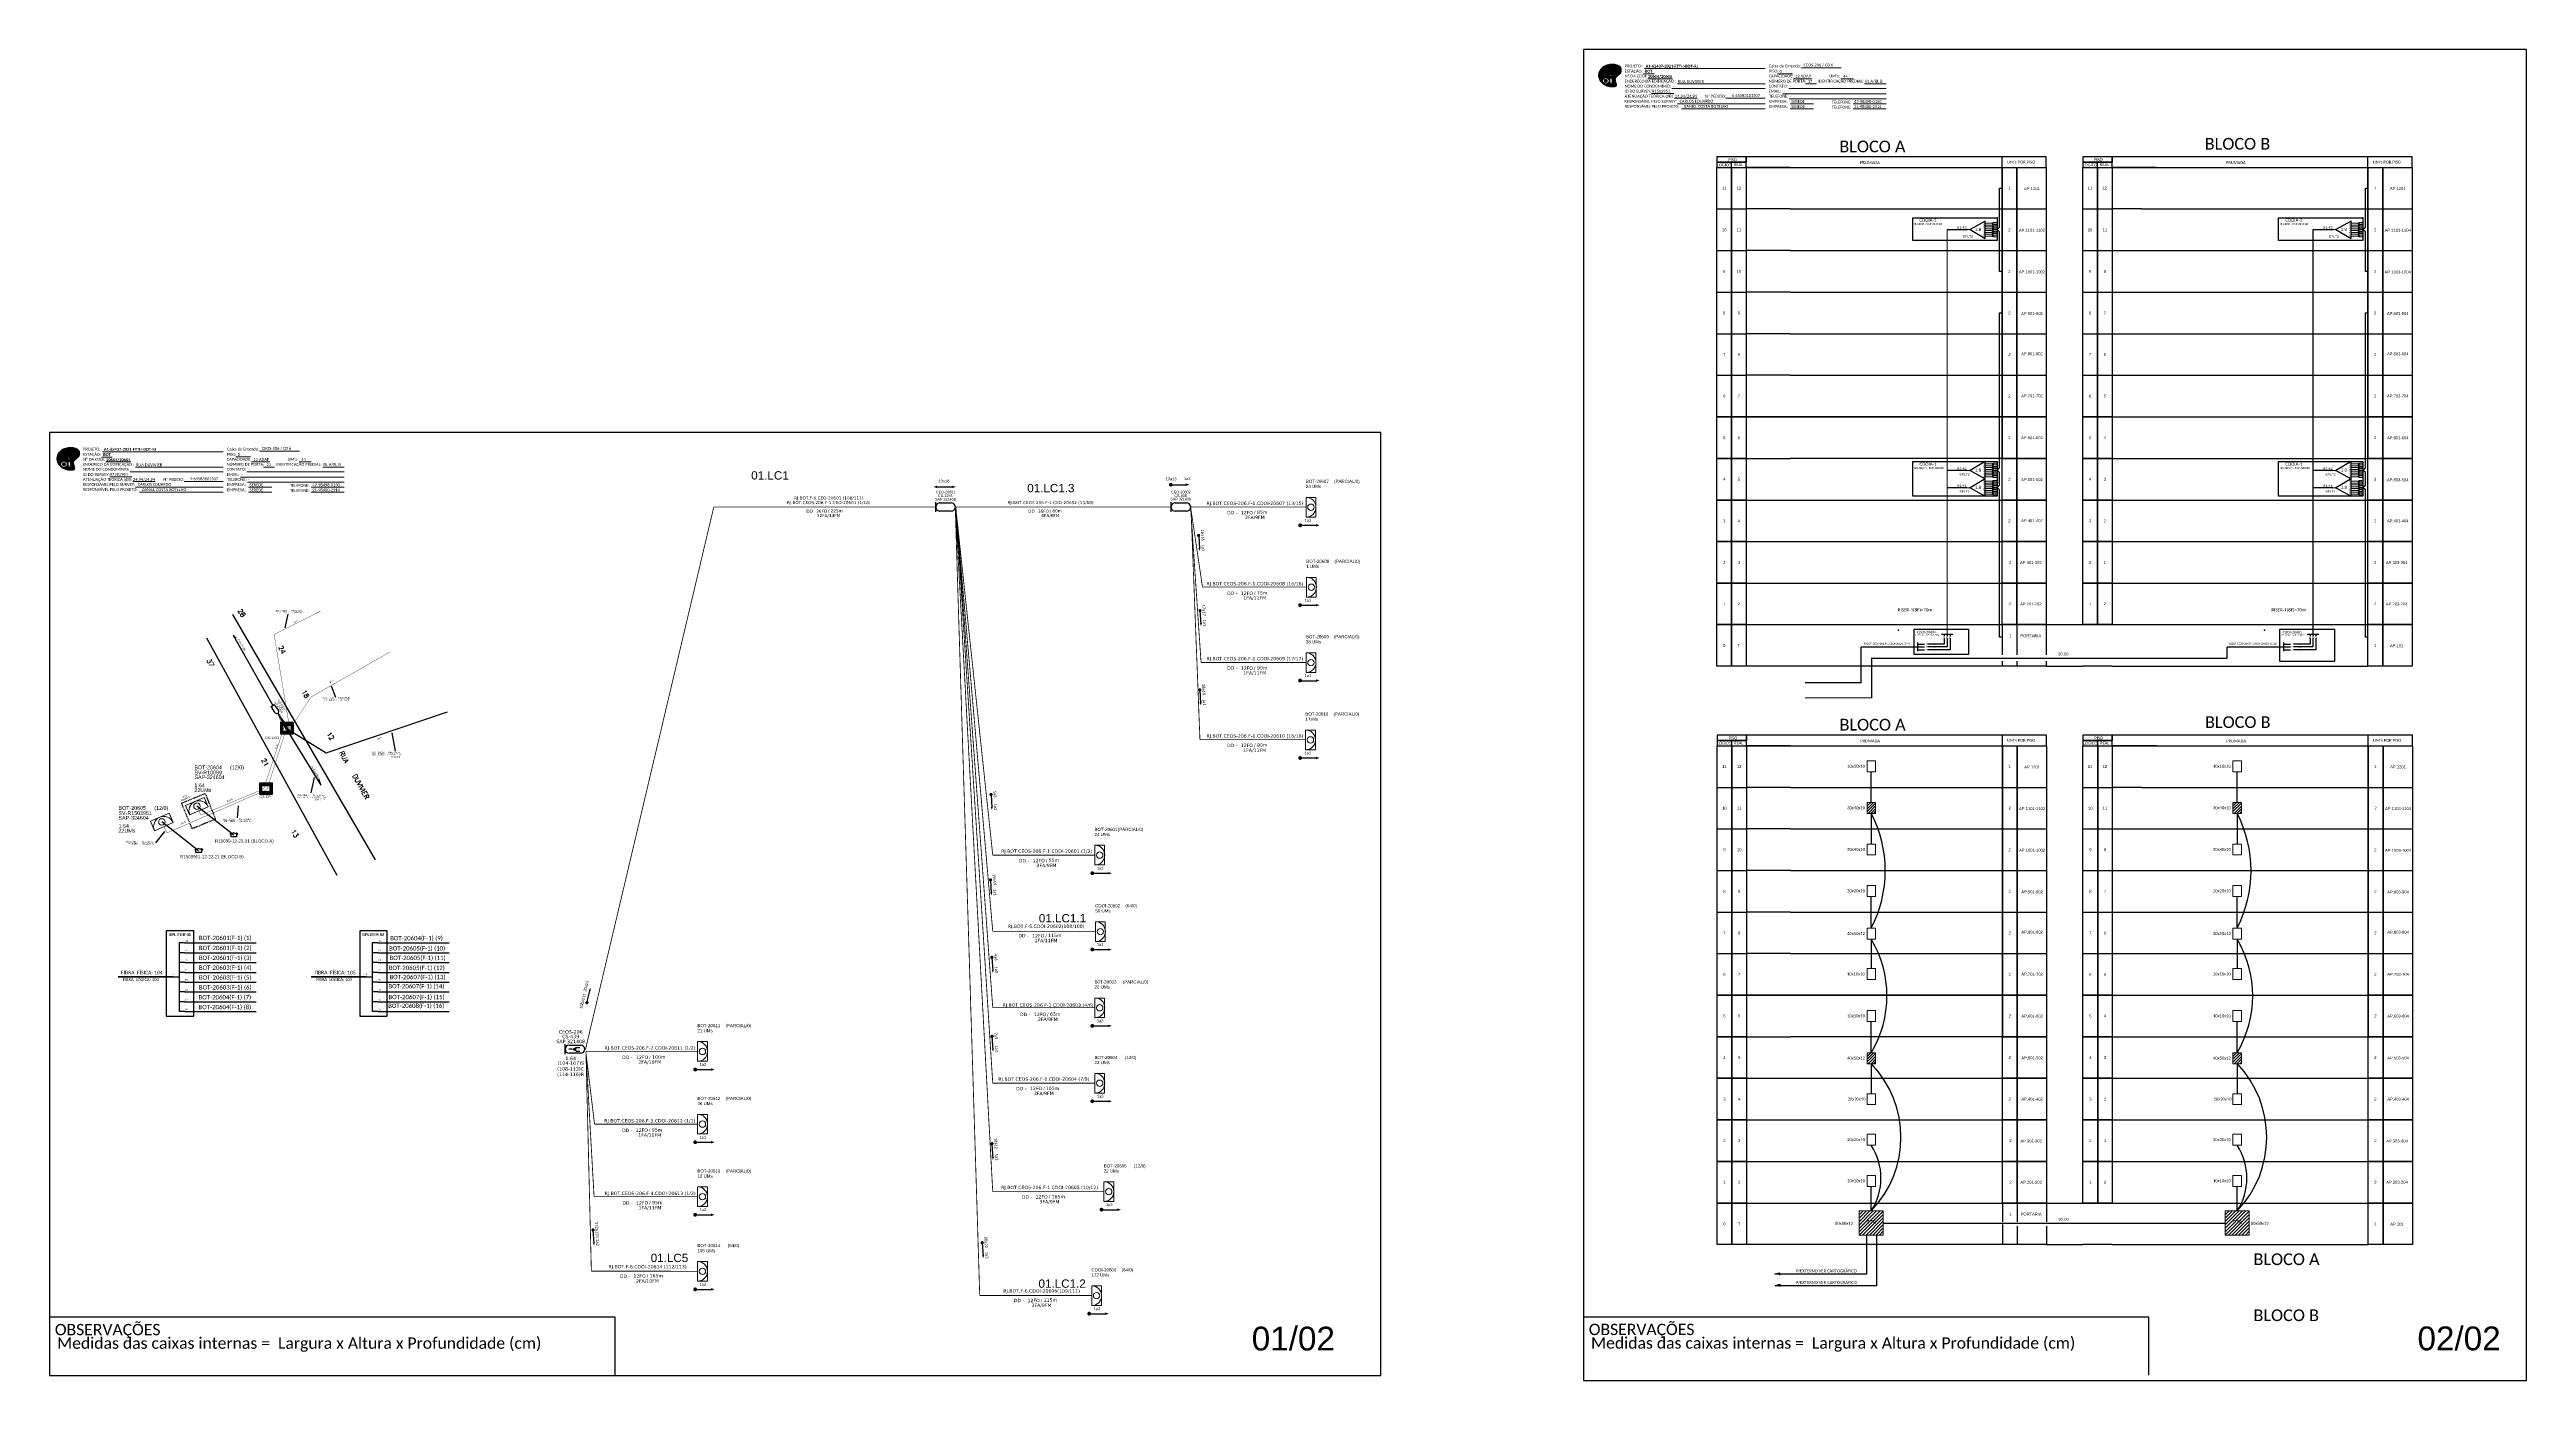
# Paper-space layout 'CDOI-20604-20605' of a CAD drawing. Header units: inches. Extents: x 1457 to 3017, y 44 to 882.
# The model-space entities are those that its viewports show. They can reach past a viewport. Long polylines and large blocks are cut down to what shows.
import ezdxf
from ezdxf.enums import TextEntityAlignment as Align

# ---------------------------------------------------------------- set-up
doc = ezdxf.new("R2010")
doc.units = ezdxf.units.IN
doc.header["$MEASUREMENT"] = 0
doc.linetypes.add('DASHDOT', pattern=[1, 0.5, -0.25, 0, -0.25])
doc.linetypes.add('DIVIDE2', pattern=[0.625, 0.25, -0.125, 0, -0.125, 0, -0.125])
doc.layers.get('0').update_dxf_attribs({"color": 252})
for name, color, linetype in [('10.1-Caixas Subterrâneas', 5, 'Continuous'), ('20.4-CEOS', 1, 'Continuous'), ('20.5-CEO', 1, 'Continuous'), ('CAP a instalar', 1, 'Continuous'), ('CD de instalação futura', 8, 'Continuous'), ('FOLHAS', 7, 'Continuous'), ('label_cabos', 7, 'Continuous'), ('Legenda', 7, 'Continuous'), ('MUB', 252, 'Continuous'), ('NET-RETIRAR', 54, 'DIVIDE2'), ('SETA', 7, 'Continuous'), ('surveys', 7, 'Continuous'), ('surveys legendas', 7, 'Continuous'), ('texto', 255, 'Continuous')]:
    doc.layers.add(name, color=color, linetype=linetype)
for name, color, linetype, lineweight in [("20.0-LEGENDA DOS CDO'S", 1, 'Continuous', 0), ('20.1-CDO_INTERIOR', 1, 'Continuous', 0), ('20.2-CDO_POSTE', 1, 'Continuous', 5), ('40.1-ETIQUETAS', 1, 'Continuous', 20)]:
    doc.layers.add(name, color=color, linetype=linetype, lineweight=lineweight)
doc.layers.add('EXTRA', color=50, linetype='Continuous', plot=False)
doc.styles.add('ARIAL', font='arial.ttf')
doc.styles.add('DIGICADE', font='arial.ttf')
doc.styles.add('MtXpl_Calibri', font='calibri.ttf')
doc.styles.add('ROMANS', font='ROMANS.SHX', dxfattribs={"height": 2.5})
doc.styles.add('siredit', font='verdana.ttf')
doc.styles.get("Standard").update_dxf_attribs({"font": 'arial.ttf'})
doc.styles.add('TELEMAR-RJ', font='arial.ttf')
doc.styles.add('WMF-Calibri0', font='calibri.ttf')
doc.styles.add('WMF-Calibri1', font='calibrib.ttf')
doc.linetypes.add('FENCELINE1', pattern='A,0.25,-0.1,[133,ltypeshp.shx,S=0.1,R=0,X=-0.1,Y=0],-0.1,1', length=1.45)
doc.dimstyles.new('CC', dxfattribs={"dimtxt": 1, "dimasz": 2, "dimexe": 0.18, "dimexo": 0.0625, "dimgap": 0.09, "dimtad": 0, "dimdec": 0, "dimrnd": 1, "dimzin": 0, "dimdsep": 46, "dimtxsty": 'siredit', "dimblk": 'NONE', "dimcen": 0, "dimse1": 1, "dimse2": 1, "dimsd1": 1, "dimsd2": 1, "dimclrt": 7, "dimadec": 0, "dimazin": 0, "dimtfac": 1, "dimtdec": 0, "dimtofl": 0, "dimtmove": 0, "dimatfit": 3, "dimfxl": 0, "dimtolj": 1, "dimtzin": 0, "dimarcsym": 0})

# ---------------------------------------------------------------- blocks, each defined once
blk = doc.blocks.new('*X13')
at = {"color": 0, "linetype": 'Continuous'}
for p, q in [((-1.25, 0.34099), (-0.49099, 1.1)), ((-1.25, 0.517767), (-0.667767, 1.1)), ((-1.25, 0.694544), (-0.844544, 1.1)), ((-1.25, 0.87132), (-1.02132, 1.1)), ((-1.25, 1.048097), (-1.198097, 1.1)), ((-1.25, 0.164214), (-0.8035, 0.610714)), ((-1.25, -0.012563), (-0.8035, 0.433937)), ((-1.25, -0.18934), (-0.8035, 0.25716)), ((-1.25, -0.366117), (-0.8035, 0.080383)), ((-0.789214, 0.625), (-0.314214, 1.1)), ((-0.612437, 0.625), (-0.137437, 1.1)), ((-0.43566, 0.625), (0.03934, 1.1)), ((-0.258883, 0.625), (0.216117, 1.1)), ((-0.082107, 0.625), (0.392893, 1.1)), ((0.09467, 0.625), (0.56967, 1.1)), ((0.271447, 0.625), (0.746447, 1.1)), ((0.448223, 0.625), (0.923223, 1.1)), ((0.625, 0.625), (1.1, 1.1)), ((0.801777, 0.625), (1.25, 1.073223)), ((0.8035, 0.449947), (1.25, 0.896447)), ((0.8035, 0.27317), (1.25, 0.71967)), ((0.8035, 0.096393), (1.25, 0.542893)), ((0.8035, -0.080383), (1.25, 0.366117)), ((0.8035, -0.25716), (1.25, 0.18934)), ((0.8035, -0.433937), (1.25, 0.012563)), ((-1.25, -0.542893), (-0.8035, -0.096393)), ((-1.25, -0.71967), (-0.8035, -0.27317)), ((-1.25, -0.896447), (-0.8035, -0.449947)), ((-1.25, -1.073223), (-0.801777, -0.625)), ((-1.1, -1.1), (-0.625, -0.625)), ((-0.923223, -1.1), (-0.448223, -0.625)), ((-0.746447, -1.1), (-0.271447, -0.625)), ((-0.56967, -1.1), (-0.09467, -0.625)), ((-0.392893, -1.1), (0.082107, -0.625)), ((-0.216117, -1.1), (0.258883, -0.625)), ((-0.03934, -1.1), (0.43566, -0.625)), ((0.137437, -1.1), (0.612437, -0.625)), ((0.314214, -1.1), (0.789214, -0.625)), ((0.49099, -1.1), (1.25, -0.34099)), ((0.667767, -1.1), (1.25, -0.517767)), ((0.8035, -0.610714), (1.25, -0.164214)), ((0.844544, -1.1), (1.25, -0.694544)), ((1.02132, -1.1), (1.25, -0.87132)), ((1.198097, -1.1), (1.25, -1.048097))]:
    blk.add_line(p, q, dxfattribs=at)
blk = doc.blocks.new('MANHOLE_MQ')
at = {"color": 0, "linetype": 'Continuous'}
for p, q in [((0.0000062, 0.0000057), (-0.0000063, 0.0000057)), ((-0.0000063, 0.0000057), (-0.0000063, -0.0000053)), ((-0.000004, 0.0000033), (0.000004, 0.0000033)), ((-0.000004, -0.0000029), (-0.000004, 0.0000033)), ((0.000004, 0.0000033), (0.000004, -0.0000029)), ((0.0000062, -0.0000053), (0.0000062, 0.0000057)), ((-0.0000063, -0.0000053), (0.0000062, -0.0000053)), ((0.000004, -0.0000029), (-0.000004, -0.0000029)), ((0.000004, -0.0000029), (0.000004, -0.0000029))]:
    blk.add_line(p, q, dxfattribs=at)
at = {"color": 0, "linetype": 'Continuous', "xscale": 5e-06, "yscale": 5e-06, "zscale": 1e-05}
blk.add_blockref('*X13', (0, 0.0000002), dxfattribs=at)
blk = doc.blocks.new('_None')
blk = doc.blocks.new('LEGENDA DOS CABOS')
at = {"layer": 'EXTRA', "color": 0, "style": 'siredit'}
for tag, p in [('ID', (4.6, 1)), ('XX', (9, 1))]:
    blk.add_attdef(tag, text='', height=0.48, rotation=359.69, dxfattribs=at).set_placement(p, align=Align.MIDDLE_CENTER)
at = {"layer": 'Legenda', "color": 0, "style": 'siredit'}
for tag, p in [('TIPO_CABO', (1.3, 0)), ('CABO', (4.7, -0.1)), ('/', (6.8, -0.1)), ('METROS', (10, -0.1))]:
    blk.add_attdef(tag, text='', height=0.8, rotation=359.69, dxfattribs=at).set_placement(p, align=Align.MIDDLE_CENTER)
blk = doc.blocks.new('Inst CB DT OCUP CFOA-SM-DD-S-12')
at = {"layer": 'label_cabos', "color": 0, "style": 'siredit'}
for tag, flags, p in [('ID_ATIVIDADE', 3, (1.3, 2.7)), ('FATOR', 1, (11.6, 2.6))]:
    blk.add_attdef(tag, text='', height=1, rotation=359.69, dxfattribs=dict(at, flags=flags)).set_placement(p, align=Align.MIDDLE_CENTER)
for tag, p in [('TIPO_CABO', (1.1, 0)), ('DESTINO_CABO', (3.1, 1.3)), ('CABO', (4.7, -0.1)), ('/', (7.7, -0.1)), ('LANCE', (10.4, 0)), ('TIPO_CABO', (13.1, 1.2)), ('UND', (16.5, 0)), ('FID', (13.6, -1.4))]:
    blk.add_attdef(tag, text='', height=1, rotation=359.69, dxfattribs=at).set_placement(p, align=Align.MIDDLE_CENTER)
blk.add_attdef('QTDE', (11.9, -0.5), '', height=1, rotation=359.69, dxfattribs=at)
blk = doc.blocks.new('Inst CB DT OCUP CFOA-SM-DD-S-36')
at = {"layer": 'label_cabos', "color": 0, "style": 'siredit'}
for tag, flags, p in [('ID_ATIVIDADE', 3, (1.3, 2.7)), ('FATOR', 1, (11.6, 2.6))]:
    blk.add_attdef(tag, text='', height=1, rotation=359.69, dxfattribs=dict(at, flags=flags)).set_placement(p, align=Align.MIDDLE_CENTER)
for tag, p in [('TIPO_CABO', (1.1, 0)), ('DESTINO_CABO', (3.1, 1.3)), ('CABO', (4.7, -0.1)), ('/', (7.7, -0.1)), ('LANCE', (10.4, 0)), ('TIPO_CABO', (13.1, 1.2)), ('UND', (16.5, 0)), ('FID', (13.6, -1.4))]:
    blk.add_attdef(tag, text='', height=1, rotation=359.69, dxfattribs=at).set_placement(p, align=Align.MIDDLE_CENTER)
blk.add_attdef('QTDE', (11.9, -0.5), '', height=1, rotation=359.69, dxfattribs=at)
blk = doc.blocks.new('ETIQUETA_RS5F')
at = {"layer": '40.1-ETIQUETAS', "color": 0, "style": 'siredit'}
blk.add_text('/', height=1.5, dxfattribs=at).set_placement((1.5, -2), align=Align.MIDDLE_RIGHT)
for tag, p in [('ETIQUETA_R_SECUNDARIA', (1.2, 2.1)), ('ETIQUETA_R_PRIMARIA', (1.2, 4.1)), ('F_ATIVAS/F_MORTAS', (1.1, -4.2))]:
    blk.add_attdef(tag, text='', height=1.5, dxfattribs=at).set_placement(p, align=Align.MIDDLE_CENTER)
for tag, p in [('TIPO_CABO', (-6.6, -2.1)), ('CAP_CABO', (0.4, -2.1))]:
    blk.add_attdef(tag, text='', height=1.5, dxfattribs=at).set_placement(p, align=Align.MIDDLE_RIGHT)
for tag, p in [('FUSÃO_1', (0.8, -8.4)), ('FUSÃO_2', (0.8, -10.6)), ('FUSÃO_3', (0.8, -12.9)), ('FUSÃO_4', (0.8, -15.1)), ('FUSÃO_5', (0.8, -17.2))]:
    blk.add_attdef(tag, text='', height=1.5, dxfattribs=at).set_placement(p, align=Align.CENTER)
blk.add_attdef('METROS', text='', height=1.5, dxfattribs=at).set_placement((2.1, -2), align=Align.MIDDLE_LEFT)
blk = doc.blocks.new('CDOE-TEXTO PADRÃO')
at = {"layer": "20.0-LEGENDA DOS CDO'S", "color": 0, "style": 'ARIAL'}
for tag, p in [('CDO_N', (0.5, 7.4)), ('CORDOALHA', (0.5, 4.3)), ('SAP', (0.5, 1.7)), ('SPLITER_1', (0.6, -0.9)), ('SPLITER_2', (0.6, -3.5)), ('(XX-XX_F)S', (0.5, -8.3)), ('(XX-XX_L)S', (0.5, -10.8)), ('UMS', (0.5, -13.1))]:
    blk.add_attdef(tag, p, '', height=1.7, rotation=0.118, dxfattribs=at)
blk.add_attdef('FIBRAS_UTILIZADAS', text='', height=1.7, rotation=0.118, dxfattribs=at).set_placement((19.8, 7.4), align=Align.CENTER)
blk = doc.blocks.new('CDOI_INT')
at = {"layer": '20.1-CDO_INTERIOR', "color": 0, "lineweight": 18}
blk.add_lwpolyline([(4.2, -4.2), (4.2, 4.2), (0, 4.2), (0, -4.2)], close=True, dxfattribs=at)
blk.add_circle((2.1, 0), 1.36, dxfattribs=at)
blk.add_arc((0, 0), 4.25, 270, 90, dxfattribs=at)
at = {"layer": "20.0-LEGENDA DOS CDO'S", "color": 0, "style": 'ARIAL'}
for tag, p in [('CDO_N', (-0.1, 10.4)), ('SPLITER_1', (21.2, 10.4)), ('SURVEY', (-0.1, 8.2)), ('SAP', (-0.1, 6.2)), ('SPLITER_2', (21.2, 8.7)), ('1:XX', (5.9, -2.2)), ('UMS', (5.9, -4.2))]:
    blk.add_attdef(tag, p, '', height=1.36, dxfattribs=at)
blk.add_attdef('FIBRAS_UTILIZADAS', text='', height=1.36, dxfattribs=at).set_placement((15.3, 10.4), align=Align.CENTER)
blk = doc.blocks.new('CEOS_RP_CT_DRT')
at = {"layer": '20.4-CEOS', "color": 0}
for p, q in [((-4.54, 1.19), (-1.19, 1.19)), ((-1.19, -1.19), (-4.54, -1.19))]:
    blk.add_line(p, q, dxfattribs=at)
for points in [[(-5.73, -1.43), (-5.73, 1.44)], [(-3.79, 0), (-4.59, 0)], [(-2.47, 0.48), (-1.45, 0.48)], [(-2.47, -0.52), (-1.45, -0.52)]]:
    blk.add_lwpolyline(points, dxfattribs=at)
blk.add_lwpolyline([(-3.79, 0, 0, 1.47, 0), (-2.41, 0, 1.47, 1.47, 0)], format="xyseb", dxfattribs=at)
for centre, start, end in [((-4.54, 0), 90, 270), ((-1.19, 0), 270, 90)]:
    blk.add_arc(centre, 1.19, start, end, dxfattribs=at)
at = {"layer": '20.4-CEOS', "color": 7, "style": 'siredit'}
for tag, p in [('Nº_DA_CEOS', (-2.86, 5.6)), ('LOCAL', (-2.86, 4.24)), ('SAP', (-2.86, 2.78)), ('RACIO_SPLITAGEM', (-2.86, -1.88)), ('FIBRAS_SPLITTER', (-2.86, -3.58)), ('RESERVA_FINAIS', (-2.86, -6.39)), ('FIBRAS_TOP_C', (-2.86, -5.08))]:
    blk.add_attdef(tag, text='', height=1.01, dxfattribs=at).set_placement(p, align=Align.TOP_CENTER)
blk = doc.blocks.new('OI')
h = blk.add_hatch(color=40)
edge = h.paths.add_edge_path()
edge.add_spline(control_points=[(4.4, -0.7), (3.9, -1), (3.3, -1.5), (2.8, -2.6), (2.9, -3.5), (3.1, -4.3), (3.3, -4.9), (3.4, -5.4), (3.4, -5.9), (3.2, -6.4), (2.5, -6.6), (1.7, -6.6), (0.6, -6.7), (-0.6, -6.4), (-1.6, -6.1), (-2.8, -5.6), (-3.9, -4.8), (-4.9, -3.7), (-5.3, -2.6), (-5.6, -1.9), (-5.8, -1), (-5.7, 0.5), (-5.1, 2), (-4.1, 3), (-3.3, 3.6), (-2.4, 4.2), (-1.4, 4.4), (-0.6, 4.7), (0.8, 4.9), (2.2, 5), (3.8, 4.6), (4.7, 4.2), (5.4, 3.7), (5.8, 3), (6, 2.2), (6, 1.5), (5.7, 0.6), (5.3, 0.1), (4.9, -0.4), (4.5, -0.6), (4.4, -0.7)], knot_values=[0, 0, 0, 0, 1.60434, 2.417191, 3.427595, 4.282808, 4.776746, 5.304182, 5.888771, 6.258406, 6.858137, 7.79129, 8.986195, 10.124242, 11.187857, 12.242908, 13.953784, 15.414161, 16.515391, 17.349188, 17.675853, 19.552021, 21.515531, 22.568638, 23.63245, 24.621084, 25.782718, 26.745347, 27.142653, 29.870543, 31.004649, 31.921532, 32.709589, 33.801391, 34.042471, 35.192333, 35.971461, 36.628871, 37.254359, 37.836911, 37.836911, 37.836911, 37.836911], degree=3, periodic=0)
h.paths.add_polyline_path([(1.1, -0.9, -1), (0, -0.9, -1)], flags=16)
edge = h.paths.add_edge_path(flags=16)
edge.add_ellipse((0.6, -3.6), major_axis=(-0.02, 1.71), ratio=0.361305, start_angle=0, end_angle=360)
h.paths.add_polyline_path([(-0.4, -3.6, -1), (-3.8, -3.6, -1)], flags=16)
edge = h.paths.add_edge_path(flags=0)
edge.add_ellipse((-2.1, -3.6), major_axis=(0, 0.885), ratio=0.758294, start_angle=0, end_angle=360)
at = {"color": 40}
for centre, radius in [((-2.1, -3.6), 1.72), ((0.5, -0.9), 0.587)]:
    blk.add_circle(centre, radius, dxfattribs=at)
blk.add_ellipse((-2.1, -3.6), major_axis=(0, 0.885), ratio=0.758294, start_param=-3.141592653589791, end_param=3.141592653589791, dxfattribs=at)
blk.add_ellipse((0.6, -3.6), major_axis=(-0.02, 1.71), ratio=0.361305, dxfattribs=at)
at = {"color": 40, "start_tangent": (-0.800898, -0.598801), "end_tangent": (-0.800898, -0.598801)}
blk.add_spline([(4.4, -0.7), (3.2, -1.8), (2.9, -2.5), (2.9, -3.5), (3.1, -4.4), (3.3, -4.8), (3.4, -5.4), (3.4, -6), (3.2, -6.3), (2.7, -6.5), (1.7, -6.6), (0.5, -6.6), (-0.6, -6.4), (-1.6, -6.1), (-2.6, -5.7), (-3.9, -4.7), (-4.9, -3.6), (-5.4, -2.6), (-5.6, -1.8), (-5.7, -1.5), (-5.6, 0.4), (-4.8, 2.2), (-4.1, 3), (-3.3, 3.6), (-2.4, 4.1), (-1.3, 4.5), (-0.4, 4.7), (0, 4.8), (2.7, 4.8), (3.8, 4.5), (4.7, 4.2), (5.3, 3.7), (5.9, 2.7), (5.9, 2.5), (5.9, 1.3), (5.7, 0.6), (5.3, 0.1), (4.8, -0.4), (4.4, -0.7)], degree=3, dxfattribs=at)
blk = doc.blocks.new('A$C415C251F')
at = {"color": 3}
blk.add_point((0, 0), dxfattribs=at)
blk = doc.blocks.new('LEG_CDOIA8_C-SPLT_ESQ')
at = {"color": 3, "extrusion": (0, 0, -1), "xscale": -1, "zscale": -1}
blk.add_blockref('A$C415C251F', (0, 0), dxfattribs=at)
at = {"style": 'ARIAL', "flags": 4}
blk.add_attdef('SPLITAGEM', text='', height=1.5, dxfattribs=at).set_placement((18.6, -12.6), align=Align.CENTER)
at = {"color": 1, "style": 'WMF-Calibri0', "flags": 4}
blk.add_attdef('MODELO', text='', height=1.5, dxfattribs=at).set_placement((22.5, -4.5), align=Align.CENTER)
blk.add_attdef('CDO', (21.4, -2.6), '', height=2, dxfattribs=at)
blk = doc.blocks.new('SPLT_1-8_SC-APC')
at = {"color": 1, "lineweight": 0}
blk.add_lwpolyline([(-17, -7.5), (-19.3, -7.5)], dxfattribs=at)
at = {"color": 1}
blk.add_lwpolyline([(-7.4, -2.1), (-17, -7.5), (-7.4, -13), (-7.4, -2.1)], dxfattribs=at)
at = {"color": 3, "lineweight": 0}
for points in [[(-3, -3.5), (-7.4, -3.5)], [(-7.4, -4.7), (-3, -4.7)], [(-7.4, -5.8), (-3, -5.8)], [(-7.4, -7), (-3, -7)], [(-7.4, -8.1), (-3, -8.1)], [(-7.4, -9.3), (-3, -9.3)], [(-7.4, -10.4), (-3, -10.4)], [(-7.4, -11.6), (-3, -11.6)], [(-2.4, -3), (-2.4, -4)], [(-2.4, -3), (0, -3)], [(-2.4, -4), (0, -4)], [(-2.4, -4.2), (-2.4, -5.2)], [(-2.4, -4.2), (0, -4.2)], [(-2.4, -5.2), (0, -5.2)], [(-2.4, -5.3), (-2.4, -6.3)], [(-2.4, -5.3), (0, -5.3)], [(-2.4, -6.3), (0, -6.3)], [(-2.4, -6.5), (-2.4, -7.5)], [(-2.4, -6.5), (0, -6.5)], [(-2.4, -7.5), (0, -7.5)], [(-2.4, -7.6), (-2.4, -8.6)], [(-2.4, -7.6), (0, -7.6)], [(-2.4, -8.6), (0, -8.6)], [(-2.4, -8.8), (-2.4, -9.8)], [(-2.4, -8.8), (0, -8.8)], [(-2.4, -9.8), (0, -9.8)], [(-2.4, -9.9), (-2.4, -10.9)], [(-2.4, -9.9), (0, -9.9)], [(-2.4, -10.9), (0, -10.9)], [(-2.4, -11.1), (-2.4, -12.1)], [(-2.4, -11.1), (0, -11.1)], [(-2.4, -12.1), (0, -12.1)]]:
    blk.add_lwpolyline(points, dxfattribs=at)
for points in [[(-3, -3.2), (-2.4, -3.2), (-2.4, -3.8), (-3, -3.8)], [(-3, -4.4), (-2.4, -4.4), (-2.4, -5), (-3, -5)], [(-3, -5.5), (-2.4, -5.5), (-2.4, -6.1), (-3, -6.1)], [(-3, -6.7), (-2.4, -6.7), (-2.4, -7.3), (-3, -7.3)], [(-3, -7.8), (-2.4, -7.8), (-2.4, -8.4), (-3, -8.4)], [(-3, -9), (-2.4, -9), (-2.4, -9.6), (-3, -9.6)], [(-3, -10.1), (-2.4, -10.1), (-2.4, -10.7), (-3, -10.7)], [(-3, -11.3), (-2.4, -11.3), (-2.4, -11.9), (-3, -11.9)]]:
    blk.add_lwpolyline(points, close=True, dxfattribs=at)
at = {"color": 1, "style": 'ARIAL'}
for s, height, p in [('1:8', 2, (-13.9, -8.4)), ('S1', 0.75, (-8.7, -3.8)), ('S2', 0.75, (-8.7, -5)), ('S3', 0.75, (-8.7, -6.2)), ('S4', 0.75, (-8.7, -7.4)), ('S5', 0.75, (-8.7, -8.6)), ('S6', 0.75, (-8.7, -9.7)), ('S7', 0.75, (-8.7, -10.8)), ('S8', 0.75, (-8.7, -11.9))]:
    blk.add_text(s, height=height, dxfattribs=at).set_placement(p)
blk = doc.blocks.new('SURVEY_SURVEY')
for p, q in [((0, 0.0000127), (-0.0000126, 0.000009)), ((-0.0000126, 0.000009), (-0.0000086, 0.000009)), ((-0.0000086, 0), (-0.0000086, 0.000009)), ((0.0000086, 0), (-0.0000086, 0)), ((0, 0.0000127), (0.0000126, 0.000009)), ((0.0000084, 0.0000132), (0.0000098, 0.0000132)), ((0.0000084, 0.0000103), (0.0000084, 0.0000132)), ((0.0000126, 0.000009), (0.0000086, 0.000009)), ((0.0000086, 0.000009), (0.0000086, 0)), ((0.0000098, 0.0000132), (0.0000098, 0.0000099))]:
    blk.add_line(p, q)

msp = doc.modelspace()

# ---------------------------------------------------------------- hatches: boundary and pattern name
h = msp.add_hatch(color=3)
h.dxf.hatch_style = 1
edge = h.paths.add_edge_path()
edge.add_arc((27940.6, 296966.5), 0.205, 0, 360)
h = msp.add_hatch(color=3)
h.dxf.hatch_style = 1
edge = h.paths.add_edge_path()
edge.add_arc((28171.1, 296966.5), 0.205, 0, 360)
h = msp.add_hatch(color=3)
h.dxf.hatch_style = 1
edge = h.paths.add_edge_path()
edge.add_arc((27940.6, 296814.9), 0.205, 0, 360)
h = msp.add_hatch(color=3)
h.dxf.hatch_style = 1
edge = h.paths.add_edge_path()
edge.add_arc((28171.1, 296814.9), 0.205, 0, 360)
h = msp.add_hatch(color=3)
h.dxf.hatch_style = 1
edge = h.paths.add_edge_path()
edge.add_arc((27940.6, 296804), 0.205, 0, 360)
h = msp.add_hatch(color=3)
h.dxf.hatch_style = 1
edge = h.paths.add_edge_path()
edge.add_arc((28171.1, 296804), 0.205, 0, 360)
h = msp.add_hatch(color=3)
h.dxf.hatch_style = 1
edge = h.paths.add_edge_path()
edge.add_arc((27920.5, 296705.5), 0.205, 0, 360)
h = msp.add_hatch(color=3)
h.dxf.hatch_style = 1
edge = h.paths.add_edge_path()
edge.add_arc((27920.5, 296703.7), 0.205, 0, 360)
h = msp.add_hatch(color=3)
h.dxf.hatch_style = 1
edge = h.paths.add_edge_path()
edge.add_arc((27920.5, 296701.9), 0.205, 0, 360)
h = msp.add_hatch(color=3)
h.dxf.hatch_style = 1
edge = h.paths.add_edge_path()
edge.add_arc((28150.9, 296705.5), 0.205, 0, 360)
h = msp.add_hatch(color=3)
h.dxf.hatch_style = 1
edge = h.paths.add_edge_path()
edge.add_arc((28150.9, 296703.7), 0.205, 0, 360)
h = msp.add_hatch(color=3)
h.dxf.hatch_style = 1
edge = h.paths.add_edge_path()
edge.add_arc((28150.9, 296701.9), 0.205, 0, 360)
h = msp.add_hatch()
h.set_pattern_fill('ANSI31', color=1, scale=10)
h.set_pattern_definition([(45, (15690.5395, 294822.7384), (-0.88388348, 0.88388348), [])])
h.paths.add_polyline_path([(27883.4, 296605.7), (27878.1, 296605.7), (27878.1, 296598.8), (27883.4, 296598.8)])
h = msp.add_hatch()
h.set_pattern_fill('ANSI31', color=1, scale=10)
h.set_pattern_definition([(45, (15920.9702, 294822.7384), (-0.88388348, 0.88388348), [])])
h.paths.add_polyline_path([(28113.8, 296605.7), (28108.5, 296605.7), (28108.5, 296598.8), (28113.8, 296598.8)])
h = msp.add_hatch()
h.set_pattern_fill('ANSI31', color=1, scale=10)
h.set_pattern_definition([(45, (15690.5396, 294664.9927), (-0.88388348, 0.88388348), [])])
h.paths.add_polyline_path([(27883.4, 296448), (27878.1, 296448), (27878.1, 296441.1), (27883.4, 296441.1)])
h = msp.add_hatch()
h.set_pattern_fill('ANSI31', color=1, scale=10)
h.set_pattern_definition([(45, (15920.9702, 294664.9927), (-0.88388348, 0.88388348), [])])
h.paths.add_polyline_path([(28113.8, 296448), (28108.5, 296448), (28108.5, 296441.1), (28113.8, 296441.1)])
h = msp.add_hatch()
h.set_pattern_fill('ANSI31', color=1, scale=12, style=0)
h.set_pattern_definition([(45, (27139.5384, 295871.0232), (-1.0606602, 1.0606602), [])])
h.paths.add_polyline_path([(27888.3, 296348.3), (27873.1, 296348.3), (27873.1, 296333.1), (27888.3, 296333.1)])
h.paths.add_polyline_path([(27877.8, 296339.2), (27884.4, 296339.2), (27884.4, 296343.2), (27877.8, 296343.2)], flags=9)
h = msp.add_hatch()
h.set_pattern_fill('ANSI31', color=1, scale=12, style=0)
h.set_pattern_definition([(45, (27369.969, 295871.0232), (-1.0606602, 1.0606602), [])])
h.paths.add_polyline_path([(28118.7, 296348.3), (28103.6, 296348.3), (28103.6, 296333.1), (28118.7, 296333.1)])
h.paths.add_polyline_path([(28108.3, 296339.2), (28114.8, 296339.2), (28114.8, 296343.2), (28108.3, 296343.2)], flags=9)

# ---------------------------------------------------------------- linework, layer by layer
at = {"color": 0}
for p, q in [((27783.4, 297005.8), (27792.7, 297005.8)), ((27783.4, 296979.6), (27783.4, 297005.8)), ((27783.4, 297005.8), (27792.7, 297005.8)), ((27792.7, 297005.8), (27792.7, 296979.6)), ((27792.7, 297005.8), (27802, 297005.8)), ((27792.7, 296979.6), (27792.7, 297005.8)), ((27792.7, 297005.8), (27802, 297005.8)), ((27802, 297005.8), (27802, 296979.6)), ((27820.5, 297005.8), (27802, 297005.8)), ((27802, 297005.8), (27802, 296979.6)), ((27820.5, 297005.8), (27802, 297005.8)), ((27829.7, 297005.8), (27820.5, 297005.8)), ((27829.7, 297005.8), (27820.5, 297005.8)), ((27829.7, 297005.8), (27963.1, 297005.8)), ((27829.7, 297005.8), (27963.1, 297005.8)), ((27963.1, 297005.8), (27963.1, 296979.6)), ((27963.1, 297005.8), (27972.4, 297005.8)), ((27963.1, 296979.6), (27963.1, 297005.8)), ((27963.1, 297005.8), (27972.4, 297005.8)), ((27972.4, 297005.8), (27990.9, 297005.8)), ((27972.4, 296979.6), (27972.4, 297005.8)), ((27972.4, 297005.8), (27972.4, 296979.6)), ((27972.4, 297005.8), (27990.9, 297005.8)), ((27990.9, 297005.8), (27990.9, 296979.6)), ((28013.9, 297005.8), (28023.1, 297005.8)), ((28013.9, 296979.6), (28013.9, 297005.8)), ((28013.9, 297005.8), (28023.1, 297005.8)), ((28023.1, 297005.8), (28023.1, 296979.6)), ((28023.1, 297005.8), (28032.4, 297005.8)), ((28023.1, 296979.6), (28023.1, 297005.8)), ((28023.1, 297005.8), (28032.4, 297005.8)), ((28032.4, 297005.8), (28032.4, 296979.6)), ((28050.9, 297005.8), (28032.4, 297005.8)), ((28032.4, 297005.8), (28032.4, 296979.6)), ((28050.9, 297005.8), (28032.4, 297005.8)), ((28060.2, 297005.8), (28050.9, 297005.8)), ((28060.2, 297005.8), (28050.9, 297005.8)), ((28060.2, 297005.8), (28193.5, 297005.8)), ((28060.2, 297005.8), (28193.5, 297005.8)), ((28193.5, 297005.8), (28193.5, 296979.6)), ((28193.5, 297005.8), (28202.8, 297005.8)), ((28193.5, 296979.6), (28193.5, 297005.8)), ((28193.5, 297005.8), (28202.8, 297005.8)), ((28202.8, 297005.8), (28221.3, 297005.8)), ((28202.8, 296979.6), (28202.8, 297005.8)), ((28202.8, 297005.8), (28202.8, 296979.6)), ((28202.8, 297005.8), (28221.3, 297005.8)), ((28221.3, 297005.8), (28221.3, 296979.6)), ((27783.4, 296979.6), (27792.7, 296979.6)), ((27783.4, 296953.4), (27783.4, 296979.6)), ((27783.4, 296979.6), (27792.7, 296979.6)), ((27792.7, 296979.6), (27792.7, 296953.4)), ((27792.7, 296979.6), (27802, 296979.6)), ((27792.7, 296953.4), (27792.7, 296979.6)), ((27792.7, 296979.6), (27802, 296979.6)), ((27802, 296979.6), (27802, 296953.4)), ((27820.5, 296979.6), (27802, 296979.6)), ((27802, 296979.6), (27802, 296953.4)), ((27820.5, 296979.6), (27802, 296979.6)), ((27829.7, 296979.6), (27820.5, 296979.6)), ((27829.7, 296979.6), (27820.5, 296979.6)), ((27829.7, 296979.6), (27963.1, 296979.6)), ((27829.7, 296979.6), (27963.1, 296979.6)), ((27963.1, 296979.6), (27963.1, 296953.4)), ((27963.1, 296979.6), (27972.4, 296979.6)), ((27963.1, 296953.4), (27963.1, 296979.6)), ((27963.1, 296979.6), (27972.4, 296979.6)), ((27972.4, 296979.6), (27990.9, 296979.6)), ((27972.4, 296953.4), (27972.4, 296979.6)), ((27972.4, 296979.6), (27972.4, 296953.4)), ((27972.4, 296979.6), (27990.9, 296979.6)), ((27990.9, 296979.6), (27990.9, 296953.4)), ((28013.9, 296979.6), (28023.1, 296979.6)), ((28013.9, 296953.4), (28013.9, 296979.6)), ((28013.9, 296979.6), (28023.1, 296979.6)), ((28023.1, 296979.6), (28023.1, 296953.4)), ((28023.1, 296979.6), (28032.4, 296979.6)), ((28023.1, 296953.4), (28023.1, 296979.6)), ((28023.1, 296979.6), (28032.4, 296979.6)), ((28032.4, 296979.6), (28032.4, 296953.4)), ((28050.9, 296979.6), (28032.4, 296979.6)), ((28032.4, 296979.6), (28032.4, 296953.4)), ((28050.9, 296979.6), (28032.4, 296979.6)), ((28050.9, 296979.6), (28193.5, 296979.6)), ((28050.9, 296979.6), (28193.5, 296979.6)), ((28193.5, 296979.6), (28193.5, 296953.4)), ((28193.5, 296979.6), (28202.8, 296979.6)), ((28193.5, 296953.4), (28193.5, 296979.6)), ((28193.5, 296979.6), (28202.8, 296979.6)), ((28202.8, 296979.6), (28221.3, 296979.6)), ((28202.8, 296953.4), (28202.8, 296979.6)), ((28202.8, 296979.6), (28202.8, 296953.4)), ((28202.8, 296979.6), (28221.3, 296979.6)), ((28221.3, 296979.6), (28221.3, 296953.4)), ((27783.4, 296953.4), (27792.7, 296953.4)), ((27783.4, 296927.2), (27783.4, 296953.4)), ((27783.4, 296953.4), (27792.7, 296953.4)), ((27792.7, 296953.4), (27792.7, 296927.2)), ((27792.7, 296953.4), (27802, 296953.4)), ((27792.7, 296927.2), (27792.7, 296953.4)), ((27792.7, 296953.4), (27802, 296953.4)), ((27802, 296953.4), (27802, 296927.2)), ((27820.5, 296953.4), (27802, 296953.4)), ((27802, 296953.4), (27802, 296927.2)), ((27820.5, 296953.4), (27802, 296953.4)), ((27829.7, 296953.4), (27820.5, 296953.4)), ((27829.7, 296953.4), (27820.5, 296953.4)), ((27829.7, 296953.4), (27963.1, 296953.4)), ((27829.7, 296953.4), (27963.1, 296953.4)), ((27963.1, 296953.4), (27963.1, 296927.2)), ((27963.1, 296953.4), (27972.4, 296953.4)), ((27963.1, 296927.2), (27963.1, 296953.4)), ((27963.1, 296953.4), (27972.4, 296953.4)), ((27972.4, 296953.4), (27990.9, 296953.4)), ((27972.4, 296927.2), (27972.4, 296953.4)), ((27972.4, 296953.4), (27972.4, 296927.2)), ((27972.4, 296953.4), (27990.9, 296953.4)), ((27990.9, 296953.4), (27990.9, 296927.2)), ((28013.9, 296953.4), (28023.1, 296953.4)), ((28013.9, 296927.2), (28013.9, 296953.4)), ((28013.9, 296953.4), (28023.1, 296953.4)), ((28013.9, 296953.4), (28023.1, 296953.4)), ((28013.9, 296953.4), (28023.1, 296953.4)), ((28023.1, 296953.4), (28023.1, 296927.2)), ((28023.1, 296953.4), (28032.4, 296953.4)), ((28023.1, 296927.2), (28023.1, 296953.4)), ((28023.1, 296953.4), (28032.4, 296953.4)), ((28023.1, 296953.4), (28032.4, 296953.4)), ((28023.1, 296953.4), (28032.4, 296953.4)), ((28032.4, 296953.4), (28032.4, 296927.2)), ((28032.4, 296953.4), (28032.4, 296927.2)), ((28032.4, 296953.4), (28032.4, 296927.2)), ((28032.4, 296953.4), (28032.4, 296927.2)), ((28032.4, 296953.4), (28193.5, 296953.4)), ((28032.4, 296953.4), (28193.5, 296953.4)), ((28193.5, 296953.4), (28193.5, 296927.2)), ((28193.5, 296953.4), (28202.8, 296953.4)), ((28193.5, 296927.2), (28193.5, 296953.4)), ((28193.5, 296953.4), (28202.8, 296953.4)), ((28193.5, 296953.4), (28202.8, 296953.4)), ((28202.8, 296953.4), (28221.3, 296953.4)), ((28202.8, 296927.2), (28202.8, 296953.4)), ((28202.8, 296953.4), (28202.8, 296927.2)), ((28202.8, 296953.4), (28221.3, 296953.4)), ((28202.8, 296953.4), (28221.3, 296953.4)), ((28202.8, 296953.4), (28221.3, 296953.4)), ((28221.3, 296953.4), (28221.3, 296927.2)), ((27783.4, 296927.2), (27792.7, 296927.2)), ((27783.4, 296901), (27783.4, 296927.2)), ((27792.7, 296927.2), (27792.7, 296901)), ((27792.7, 296927.2), (27802, 296927.2)), ((27792.7, 296901), (27792.7, 296927.2)), ((27802, 296927.2), (27802, 296901)), ((27820.5, 296927.2), (27802, 296927.2)), ((27802, 296927.2), (27802, 296901)), ((27829.7, 296927.2), (27820.5, 296927.2)), ((27829.7, 296927.2), (27963.1, 296927.2)), ((27963.1, 296927.2), (27963.1, 296901)), ((27963.1, 296927.2), (27972.4, 296927.2)), ((27963.1, 296901), (27963.1, 296927.2)), ((27972.4, 296927.2), (27990.9, 296927.2)), ((27972.4, 296901), (27972.4, 296927.2)), ((27972.4, 296927.2), (27972.4, 296901)), ((27990.9, 296927.2), (27990.9, 296899.5)), ((28013.9, 296927.2), (28023.1, 296927.2)), ((28013.9, 296901), (28013.9, 296927.2)), ((28023.1, 296927.2), (28023.1, 296901)), ((28023.1, 296927.2), (28032.4, 296927.2)), ((28023.1, 296901), (28023.1, 296927.2)), ((28032.4, 296927.2), (28032.4, 296901)), ((28032.4, 296927.2), (28032.4, 296901)), ((28032.4, 296927.2), (28032.4, 296901)), ((28032.4, 296927.2), (28032.4, 296901)), ((28193.5, 296927.2), (28193.5, 296901)), ((28193.5, 296927.2), (28202.8, 296927.2)), ((28193.5, 296901), (28193.5, 296927.2)), ((28202.8, 296927.2), (28221.3, 296927.2)), ((28202.8, 296901), (28202.8, 296927.2)), ((28202.8, 296927.2), (28202.8, 296901)), ((28221.3, 296927.2), (28221.3, 296901)), ((27783.4, 296901), (27792.7, 296901)), ((27783.4, 296874.8), (27783.4, 296901)), ((27792.7, 296901), (27792.7, 296874.8)), ((27792.7, 296901), (27802, 296901)), ((27792.7, 296874.8), (27792.7, 296901)), ((27802, 296901), (27802, 296874.8)), ((27820.5, 296901), (27802, 296901)), ((27802, 296901), (27802, 296874.8)), ((27829.7, 296901), (27820.5, 296901)), ((27829.7, 296901), (27963.1, 296901)), ((27963.1, 296901), (27963.1, 296874.8)), ((27963.1, 296901), (27972.4, 296901)), ((27963.1, 296874.8), (27963.1, 296901)), ((27972.4, 296901), (27990.9, 296901)), ((27972.4, 296874.8), (27972.4, 296901)), ((27972.4, 296901), (27972.4, 296874.8)), ((27990.9, 296899.5), (27990.9, 296873.3)), ((28013.9, 296901), (28023.1, 296901)), ((28013.9, 296874.8), (28013.9, 296901)), ((28023.1, 296901), (28023.1, 296874.8)), ((28023.1, 296901), (28032.4, 296901)), ((28023.1, 296874.8), (28023.1, 296901)), ((28032.4, 296901), (28032.4, 296874.8)), ((28032.4, 296901), (28032.4, 296874.8)), ((28032.4, 296901), (28032.4, 296874.8)), ((28032.4, 296901), (28032.4, 296874.8)), ((28193.5, 296901), (28193.5, 296874.8)), ((28193.5, 296901), (28202.8, 296901)), ((28193.5, 296874.8), (28193.5, 296901)), ((28202.8, 296901), (28221.3, 296901)), ((28202.8, 296874.8), (28202.8, 296901)), ((28202.8, 296901), (28202.8, 296874.8)), ((28221.3, 296901), (28221.3, 296874.8)), ((27783.4, 296874.8), (27792.7, 296874.8)), ((27783.4, 296848.6), (27783.4, 296874.8)), ((27792.7, 296874.8), (27792.7, 296848.6)), ((27792.7, 296874.8), (27802, 296874.8)), ((27792.7, 296848.6), (27792.7, 296874.8)), ((27802, 296874.8), (27802, 296848.6)), ((27820.5, 296874.8), (27802, 296874.8)), ((27802, 296874.8), (27802, 296848.6)), ((27829.7, 296874.8), (27820.5, 296874.8)), ((27829.7, 296874.8), (27963.1, 296874.8)), ((27963.1, 296874.8), (27963.1, 296848.6)), ((27963.1, 296874.8), (27972.4, 296874.8)), ((27963.1, 296848.6), (27963.1, 296874.8)), ((27972.4, 296874.8), (27990.9, 296874.8)), ((27972.4, 296848.6), (27972.4, 296874.8)), ((27972.4, 296874.8), (27972.4, 296848.6)), ((27990.9, 296873.3), (27990.9, 296847.1)), ((28013.9, 296874.8), (28023.1, 296874.8)), ((28013.9, 296848.6), (28013.9, 296874.8)), ((28023.1, 296874.8), (28023.1, 296848.6)), ((28023.1, 296874.8), (28032.4, 296874.8)), ((28023.1, 296848.6), (28023.1, 296874.8)), ((28032.4, 296874.8), (28032.4, 296848.6)), ((28032.4, 296874.8), (28032.4, 296848.6)), ((28032.4, 296874.8), (28032.4, 296848.6)), ((28032.4, 296874.8), (28032.4, 296848.6)), ((28193.5, 296874.8), (28193.5, 296848.6)), ((28193.5, 296874.8), (28202.8, 296874.8)), ((28193.5, 296848.6), (28193.5, 296874.8)), ((28202.8, 296874.8), (28221.3, 296874.8)), ((28202.8, 296848.6), (28202.8, 296874.8)), ((28202.8, 296874.8), (28202.8, 296848.6)), ((28221.3, 296874.8), (28221.3, 296848.6)), ((27783.4, 296848.6), (27792.7, 296848.6)), ((27783.4, 296822.4), (27783.4, 296848.6)), ((27792.7, 296848.6), (27783.4, 296848.6)), ((27792.7, 296848.6), (27792.7, 296822.4)), ((27792.7, 296848.6), (27802, 296848.6)), ((27792.7, 296822.4), (27792.7, 296848.6)), ((27802, 296848.6), (27792.7, 296848.6)), ((27802, 296848.6), (27802, 296822.4)), ((27820.5, 296848.6), (27802, 296848.6)), ((27802, 296848.6), (27802, 296822.4)), ((27802, 296848.6), (27820.5, 296848.6)), ((27829.7, 296848.6), (27820.5, 296848.6)), ((27820.5, 296848.6), (27829.7, 296848.6)), ((27829.7, 296848.6), (27963.1, 296848.6)), ((27963.1, 296848.6), (27829.7, 296848.6)), ((27963.1, 296848.6), (27963.1, 296822.4)), ((27963.1, 296848.6), (27972.4, 296848.6)), ((27963.1, 296822.4), (27963.1, 296848.6)), ((27972.4, 296848.6), (27963.1, 296848.6)), ((27972.4, 296848.6), (27990.9, 296848.6)), ((27972.4, 296822.4), (27972.4, 296848.6)), ((27972.4, 296848.6), (27972.4, 296822.4)), ((27990.9, 296848.6), (27972.4, 296848.6)), ((27990.9, 296847.1), (27990.9, 296820.9)), ((28013.9, 296848.6), (28023.1, 296848.6)), ((28013.9, 296822.4), (28013.9, 296848.6)), ((28023.1, 296848.6), (28013.9, 296848.6)), ((28023.1, 296848.6), (28023.1, 296822.4)), ((28023.1, 296848.6), (28032.4, 296848.6)), ((28023.1, 296822.4), (28023.1, 296848.6)), ((28032.4, 296848.6), (28023.1, 296848.6)), ((28032.4, 296848.6), (28032.4, 296822.4)), ((28032.4, 296848.6), (28032.4, 296822.4)), ((28032.4, 296848.6), (28032.4, 296822.4)), ((28032.4, 296848.6), (28032.4, 296822.4)), ((28193.5, 296848.6), (28193.5, 296822.4)), ((28193.5, 296848.6), (28202.8, 296848.6)), ((28193.5, 296822.4), (28193.5, 296848.6)), ((28202.8, 296848.6), (28193.5, 296848.6)), ((28202.8, 296848.6), (28221.3, 296848.6)), ((28202.8, 296822.4), (28202.8, 296848.6)), ((28202.8, 296848.6), (28202.8, 296822.4)), ((28221.3, 296848.6), (28202.8, 296848.6)), ((28221.3, 296848.6), (28221.3, 296822.4)), ((27792.7, 296822.4), (27783.4, 296822.4)), ((27802, 296822.4), (27792.7, 296822.4)), ((27802, 296822.4), (27820.5, 296822.4)), ((27820.5, 296822.4), (27829.7, 296822.4)), ((27963.1, 296822.4), (27829.7, 296822.4)), ((27972.4, 296822.4), (27963.1, 296822.4)), ((27990.9, 296822.4), (27972.4, 296822.4)), ((28023.1, 296822.4), (28013.9, 296822.4)), ((28032.4, 296822.4), (28023.1, 296822.4)), ((28032.4, 296822.4), (28032.4, 296796.2)), ((28032.4, 296822.4), (28032.4, 296796.2)), ((28202.8, 296822.4), (28193.5, 296822.4)), ((28221.3, 296822.4), (28202.8, 296822.4)), ((28032.4, 296796.2), (28032.4, 296770)), ((28032.4, 296796.2), (28032.4, 296770)), ((28032.4, 296770), (28032.4, 296743.8)), ((28032.4, 296770), (28032.4, 296743.8)), ((28032.4, 296743.8), (28032.4, 296717.7)), ((28032.4, 296743.8), (28032.4, 296717.7)), ((27802, 296717.7), (27963.1, 296717.7)), ((27963.1, 296717.7), (27972.4, 296717.7)), ((27972.4, 296717.7), (27990.9, 296717.7)), ((28013.9, 296717.7), (28023.1, 296717.7)), ((28023.1, 296717.7), (28032.4, 296717.7)), ((27963.1, 296691.5), (27802, 296691.5)), ((27972.4, 296691.5), (27963.1, 296691.5)), ((27990.9, 296691.5), (27972.4, 296691.5)), ((28023.1, 296691.5), (28013.9, 296691.5)), ((28032.4, 296691.5), (28023.1, 296691.5)), ((28032.4, 296691.5), (28193.5, 296691.5)), ((27783.6, 296641.4), (27792.9, 296641.4)), ((27783.6, 296615.2), (27783.6, 296641.4)), ((27783.6, 296641.4), (27792.9, 296641.4)), ((27792.9, 296641.4), (27792.9, 296615.2)), ((27792.9, 296641.4), (27802.1, 296641.4)), ((27792.9, 296615.2), (27792.9, 296641.4)), ((27792.9, 296641.4), (27802.1, 296641.4)), ((27802.1, 296641.4), (27802.1, 296615.2)), ((27820.6, 296641.4), (27802.1, 296641.4)), ((27802.1, 296641.4), (27802.1, 296615.2)), ((27820.6, 296641.4), (27802.1, 296641.4)), ((27829.9, 296641.4), (27820.6, 296641.4)), ((27829.9, 296641.4), (27820.6, 296641.4)), ((27829.9, 296641.4), (27963.3, 296641.4)), ((27829.9, 296641.4), (27963.3, 296641.4)), ((27963.3, 296641.4), (27963.3, 296615.2)), ((27963.3, 296641.4), (27972.5, 296641.4)), ((27963.3, 296615.2), (27963.3, 296641.4)), ((27963.3, 296641.4), (27972.5, 296641.4)), ((27972.5, 296641.4), (27991, 296641.4)), ((27972.5, 296615.2), (27972.5, 296641.4)), ((27972.5, 296641.4), (27972.5, 296615.2)), ((27972.5, 296641.4), (27991, 296641.4)), ((27991, 296641.4), (27991, 296615.2)), ((28014, 296641.4), (28023.3, 296641.4)), ((28014, 296615.2), (28014, 296641.4)), ((28014, 296641.4), (28023.3, 296641.4)), ((28023.3, 296641.4), (28023.3, 296615.2)), ((28023.3, 296641.4), (28032.5, 296641.4)), ((28023.3, 296615.2), (28023.3, 296641.4)), ((28023.3, 296641.4), (28032.5, 296641.4)), ((28032.5, 296641.4), (28032.5, 296615.2)), ((28051.1, 296641.4), (28032.5, 296641.4)), ((28032.5, 296641.4), (28032.5, 296615.2)), ((28051.1, 296641.4), (28032.5, 296641.4)), ((28060.3, 296641.4), (28051.1, 296641.4)), ((28060.3, 296641.4), (28051.1, 296641.4)), ((28060.3, 296641.4), (28193.7, 296641.4)), ((28060.3, 296641.4), (28193.7, 296641.4)), ((28193.7, 296641.4), (28193.7, 296615.2)), ((28193.7, 296641.4), (28203, 296641.4)), ((28193.7, 296615.2), (28193.7, 296641.4)), ((28193.7, 296641.4), (28203, 296641.4)), ((28203, 296641.4), (28221.5, 296641.4)), ((28203, 296615.2), (28203, 296641.4)), ((28203, 296641.4), (28203, 296615.2)), ((28203, 296641.4), (28221.5, 296641.4)), ((28221.5, 296641.4), (28221.5, 296615.2)), ((27783.6, 296615.2), (27792.9, 296615.2)), ((27783.6, 296589), (27783.6, 296615.2)), ((27783.6, 296615.2), (27792.9, 296615.2)), ((27792.9, 296615.2), (27792.9, 296589)), ((27792.9, 296615.2), (27802.1, 296615.2)), ((27792.9, 296589), (27792.9, 296615.2)), ((27792.9, 296615.2), (27802.1, 296615.2)), ((27802.1, 296615.2), (27802.1, 296589)), ((27820.6, 296615.2), (27802.1, 296615.2)), ((27802.1, 296615.2), (27802.1, 296589)), ((27820.6, 296615.2), (27802.1, 296615.2)), ((27829.9, 296615.2), (27820.6, 296615.2)), ((27829.9, 296615.2), (27820.6, 296615.2)), ((27829.9, 296615.2), (27963.3, 296615.2)), ((27829.9, 296615.2), (27963.3, 296615.2)), ((27963.3, 296615.2), (27963.3, 296589)), ((27963.3, 296615.2), (27972.5, 296615.2)), ((27963.3, 296589), (27963.3, 296615.2)), ((27963.3, 296615.2), (27972.5, 296615.2)), ((27972.5, 296615.2), (27991, 296615.2)), ((27972.5, 296589), (27972.5, 296615.2)), ((27972.5, 296615.2), (27972.5, 296589)), ((27972.5, 296615.2), (27991, 296615.2)), ((27991, 296615.2), (27991, 296589)), ((28014, 296615.2), (28023.3, 296615.2)), ((28014, 296589), (28014, 296615.2)), ((28014, 296615.2), (28023.3, 296615.2)), ((28023.3, 296615.2), (28023.3, 296589)), ((28023.3, 296615.2), (28032.5, 296615.2)), ((28023.3, 296589), (28023.3, 296615.2)), ((28023.3, 296615.2), (28032.5, 296615.2)), ((28032.5, 296615.2), (28032.5, 296589)), ((28051.1, 296615.2), (28032.5, 296615.2)), ((28032.5, 296615.2), (28032.5, 296589)), ((28051.1, 296615.2), (28032.5, 296615.2)), ((28051.1, 296615.2), (28193.7, 296615.2)), ((28051.1, 296615.2), (28193.7, 296615.2)), ((28193.7, 296615.2), (28193.7, 296589)), ((28193.7, 296615.2), (28203, 296615.2)), ((28193.7, 296589), (28193.7, 296615.2)), ((28193.7, 296615.2), (28203, 296615.2)), ((28203, 296615.2), (28221.5, 296615.2)), ((28203, 296589), (28203, 296615.2)), ((28203, 296615.2), (28203, 296589)), ((28203, 296615.2), (28221.5, 296615.2)), ((28221.5, 296615.2), (28221.5, 296589)), ((27783.6, 296589), (27792.9, 296589)), ((27783.6, 296562.8), (27783.6, 296589)), ((27783.6, 296589), (27792.9, 296589)), ((27792.9, 296589), (27792.9, 296562.8)), ((27792.9, 296589), (27802.1, 296589)), ((27792.9, 296562.8), (27792.9, 296589)), ((27792.9, 296589), (27802.1, 296589)), ((27802.1, 296589), (27802.1, 296562.8)), ((27820.6, 296589), (27802.1, 296589)), ((27802.1, 296589), (27802.1, 296562.8)), ((27820.6, 296589), (27802.1, 296589)), ((27829.9, 296589), (27820.6, 296589)), ((27829.9, 296589), (27820.6, 296589)), ((27829.9, 296589), (27963.3, 296589)), ((27829.9, 296589), (27963.3, 296589)), ((27963.3, 296589), (27963.3, 296562.8)), ((27963.3, 296589), (27972.5, 296589)), ((27963.3, 296562.8), (27963.3, 296589)), ((27963.3, 296589), (27972.5, 296589)), ((27972.5, 296589), (27991, 296589)), ((27972.5, 296562.8), (27972.5, 296589)), ((27972.5, 296589), (27972.5, 296562.8)), ((27972.5, 296589), (27991, 296589)), ((27991, 296589), (27991, 296562.8)), ((28014, 296589), (28023.3, 296589)), ((28014, 296562.8), (28014, 296589)), ((28014, 296589), (28023.3, 296589)), ((28014, 296589), (28023.3, 296589)), ((28014, 296589), (28023.3, 296589)), ((28023.3, 296589), (28023.3, 296562.8)), ((28023.3, 296589), (28032.5, 296589)), ((28023.3, 296562.8), (28023.3, 296589)), ((28023.3, 296589), (28032.5, 296589)), ((28023.3, 296589), (28032.5, 296589)), ((28023.3, 296589), (28032.5, 296589)), ((28032.5, 296589), (28032.5, 296562.8)), ((28032.5, 296589), (28032.5, 296562.8)), ((28032.5, 296589), (28032.5, 296562.8)), ((28032.5, 296589), (28032.5, 296562.8)), ((28032.5, 296589), (28193.7, 296589)), ((28032.5, 296589), (28193.7, 296589)), ((28193.7, 296589), (28193.7, 296562.8)), ((28193.7, 296589), (28203, 296589)), ((28193.7, 296562.8), (28193.7, 296589)), ((28193.7, 296589), (28203, 296589)), ((28193.7, 296589), (28203, 296589)), ((28203, 296589), (28221.5, 296589)), ((28203, 296562.8), (28203, 296589)), ((28203, 296589), (28203, 296562.8)), ((28203, 296589), (28221.5, 296589)), ((28203, 296589), (28221.5, 296589)), ((28203, 296589), (28221.5, 296589)), ((28221.5, 296589), (28221.5, 296562.8)), ((27783.6, 296562.8), (27792.9, 296562.8)), ((27783.6, 296536.6), (27783.6, 296562.8)), ((27792.9, 296562.8), (27792.9, 296536.6)), ((27792.9, 296562.8), (27802.1, 296562.8)), ((27792.9, 296536.6), (27792.9, 296562.8)), ((27802.1, 296562.8), (27802.1, 296536.6)), ((27820.6, 296562.8), (27802.1, 296562.8)), ((27802.1, 296562.8), (27802.1, 296536.6)), ((27829.9, 296562.8), (27820.6, 296562.8)), ((27829.9, 296562.8), (27963.3, 296562.8)), ((27963.3, 296562.8), (27963.3, 296536.6)), ((27963.3, 296562.8), (27972.5, 296562.8)), ((27963.3, 296536.6), (27963.3, 296562.8)), ((27972.5, 296562.8), (27991, 296562.8)), ((27972.5, 296536.6), (27972.5, 296562.8)), ((27972.5, 296562.8), (27972.5, 296536.6)), ((27991, 296562.8), (27991, 296535.2)), ((28014, 296562.8), (28023.3, 296562.8)), ((28014, 296536.6), (28014, 296562.8)), ((28023.3, 296562.8), (28023.3, 296536.6)), ((28023.3, 296562.8), (28032.5, 296562.8)), ((28023.3, 296536.6), (28023.3, 296562.8)), ((28032.5, 296562.8), (28032.5, 296536.6)), ((28032.5, 296562.8), (28032.5, 296536.6)), ((28032.5, 296562.8), (28032.5, 296536.6)), ((28032.5, 296562.8), (28032.5, 296536.6)), ((28193.7, 296562.8), (28193.7, 296536.6)), ((28193.7, 296562.8), (28203, 296562.8)), ((28193.7, 296536.6), (28193.7, 296562.8)), ((28203, 296562.8), (28221.5, 296562.8)), ((28203, 296536.6), (28203, 296562.8)), ((28203, 296562.8), (28203, 296536.6)), ((28221.5, 296562.8), (28221.5, 296536.6)), ((27783.6, 296536.6), (27792.9, 296536.6)), ((27783.6, 296510.5), (27783.6, 296536.6)), ((27792.9, 296536.6), (27792.9, 296510.5)), ((27792.9, 296536.6), (27802.1, 296536.6)), ((27792.9, 296510.5), (27792.9, 296536.6)), ((27802.1, 296536.6), (27802.1, 296510.5)), ((27820.6, 296536.6), (27802.1, 296536.6)), ((27802.1, 296536.6), (27802.1, 296510.5)), ((27829.9, 296536.6), (27820.6, 296536.6)), ((27829.9, 296536.6), (27963.3, 296536.6)), ((27963.3, 296536.6), (27963.3, 296510.5)), ((27963.3, 296536.6), (27972.5, 296536.6)), ((27963.3, 296510.5), (27963.3, 296536.6)), ((27972.5, 296536.6), (27991, 296536.6)), ((27972.5, 296510.5), (27972.5, 296536.6)), ((27972.5, 296536.6), (27972.5, 296510.5)), ((27991, 296535.2), (27991, 296509)), ((28014, 296536.6), (28023.3, 296536.6)), ((28014, 296510.5), (28014, 296536.6)), ((28023.3, 296536.6), (28023.3, 296510.5)), ((28023.3, 296536.6), (28032.5, 296536.6)), ((28023.3, 296510.5), (28023.3, 296536.6)), ((28032.5, 296536.6), (28032.5, 296510.5)), ((28032.5, 296536.6), (28032.5, 296510.5)), ((28032.5, 296536.6), (28032.5, 296510.5)), ((28032.5, 296536.6), (28032.5, 296510.5)), ((28193.7, 296536.6), (28193.7, 296510.5)), ((28193.7, 296536.6), (28203, 296536.6)), ((28193.7, 296510.5), (28193.7, 296536.6)), ((28203, 296536.6), (28221.5, 296536.6)), ((28203, 296510.5), (28203, 296536.6)), ((28203, 296536.6), (28203, 296510.5)), ((28221.5, 296536.6), (28221.5, 296510.5)), ((27783.6, 296510.5), (27792.9, 296510.5)), ((27783.6, 296484.3), (27783.6, 296510.5)), ((27792.9, 296510.5), (27792.9, 296484.3)), ((27792.9, 296510.5), (27802.1, 296510.5)), ((27792.9, 296484.3), (27792.9, 296510.5)), ((27802.1, 296510.5), (27802.1, 296484.3)), ((27820.6, 296510.5), (27802.1, 296510.5)), ((27802.1, 296510.5), (27802.1, 296484.3)), ((27829.9, 296510.5), (27820.6, 296510.5)), ((27829.9, 296510.5), (27963.3, 296510.5)), ((27963.3, 296510.5), (27963.3, 296484.3)), ((27963.3, 296510.5), (27972.5, 296510.5)), ((27963.3, 296484.3), (27963.3, 296510.5)), ((27972.5, 296510.5), (27991, 296510.5)), ((27972.5, 296484.3), (27972.5, 296510.5)), ((27972.5, 296510.5), (27972.5, 296484.3)), ((28014, 296510.5), (28023.3, 296510.5)), ((28014, 296484.3), (28014, 296510.5)), ((28023.3, 296510.5), (28023.3, 296484.3)), ((28023.3, 296510.5), (28032.5, 296510.5)), ((28023.3, 296484.3), (28023.3, 296510.5)), ((28032.5, 296510.5), (28032.5, 296484.3)), ((28032.5, 296510.5), (28032.5, 296484.3)), ((28032.5, 296510.5), (28032.5, 296484.3)), ((28032.5, 296510.5), (28032.5, 296484.3)), ((28193.7, 296510.5), (28193.7, 296484.3)), ((28193.7, 296510.5), (28203, 296510.5)), ((28193.7, 296484.3), (28193.7, 296510.5)), ((28203, 296510.5), (28221.5, 296510.5)), ((28203, 296484.3), (28203, 296510.5)), ((28203, 296510.5), (28203, 296484.3)), ((28221.5, 296510.5), (28221.5, 296484.3)), ((27991, 296509), (27991, 296482.8)), ((27783.6, 296484.3), (27792.9, 296484.3)), ((27783.6, 296458.1), (27783.6, 296484.3)), ((27792.9, 296484.3), (27783.6, 296484.3)), ((27792.9, 296484.3), (27792.9, 296458.1)), ((27792.9, 296484.3), (27802.1, 296484.3)), ((27792.9, 296458.1), (27792.9, 296484.3)), ((27802.1, 296484.3), (27792.9, 296484.3)), ((27802.1, 296484.3), (27802.1, 296458.1)), ((27820.6, 296484.3), (27802.1, 296484.3)), ((27802.1, 296484.3), (27802.1, 296458.1)), ((27802.1, 296484.3), (27820.6, 296484.3)), ((27829.9, 296484.3), (27820.6, 296484.3)), ((27820.6, 296484.3), (27829.9, 296484.3)), ((27829.9, 296484.3), (27963.3, 296484.3)), ((27963.3, 296484.3), (27829.9, 296484.3)), ((27963.3, 296484.3), (27963.3, 296458.1)), ((27963.3, 296484.3), (27972.5, 296484.3)), ((27963.3, 296458.1), (27963.3, 296484.3)), ((27972.5, 296484.3), (27963.3, 296484.3)), ((27972.5, 296484.3), (27991, 296484.3)), ((27972.5, 296458.1), (27972.5, 296484.3)), ((27972.5, 296484.3), (27972.5, 296458.1)), ((27991, 296484.3), (27972.5, 296484.3)), ((27991, 296482.8), (27991, 296456.6)), ((28014, 296484.3), (28023.3, 296484.3)), ((28014, 296458.1), (28014, 296484.3)), ((28023.3, 296484.3), (28014, 296484.3)), ((28023.3, 296484.3), (28023.3, 296458.1)), ((28023.3, 296484.3), (28032.5, 296484.3)), ((28023.3, 296458.1), (28023.3, 296484.3)), ((28032.5, 296484.3), (28023.3, 296484.3)), ((28032.5, 296484.3), (28032.5, 296458.1)), ((28032.5, 296484.3), (28032.5, 296458.1)), ((28032.5, 296484.3), (28032.5, 296458.1)), ((28032.5, 296484.3), (28032.5, 296458.1)), ((28193.7, 296484.3), (28193.7, 296458.1)), ((28193.7, 296484.3), (28203, 296484.3)), ((28193.7, 296458.1), (28193.7, 296484.3)), ((28203, 296484.3), (28193.7, 296484.3)), ((28203, 296484.3), (28221.5, 296484.3)), ((28203, 296458.1), (28203, 296484.3)), ((28203, 296484.3), (28203, 296458.1)), ((28221.5, 296484.3), (28203, 296484.3)), ((28221.5, 296484.3), (28221.5, 296458.1)), ((27792.9, 296458.1), (27783.6, 296458.1)), ((27802.1, 296458.1), (27792.9, 296458.1)), ((27802.1, 296458.1), (27820.6, 296458.1)), ((27820.6, 296458.1), (27829.9, 296458.1)), ((27963.3, 296458.1), (27829.9, 296458.1)), ((27972.5, 296458.1), (27963.3, 296458.1)), ((27991, 296458.1), (27972.5, 296458.1)), ((28023.3, 296458.1), (28014, 296458.1)), ((28032.5, 296458.1), (28023.3, 296458.1)), ((28032.5, 296458.1), (28032.5, 296431.9)), ((28032.5, 296458.1), (28032.5, 296431.9)), ((28203, 296458.1), (28193.7, 296458.1)), ((28221.5, 296458.1), (28203, 296458.1)), ((28032.5, 296431.9), (28032.5, 296405.7)), ((28032.5, 296431.9), (28032.5, 296405.7)), ((28032.5, 296405.7), (28032.5, 296379.5)), ((28032.5, 296405.7), (28032.5, 296379.5)), ((28032.5, 296379.5), (28032.5, 296353.3)), ((28032.5, 296379.5), (28032.5, 296353.3)), ((27802.1, 296353.3), (27963.3, 296353.3)), ((27963.3, 296353.3), (27972.5, 296353.3)), ((27972.5, 296353.3), (27991, 296353.3)), ((28014, 296353.3), (28023.3, 296353.3)), ((28023.3, 296353.3), (28032.5, 296353.3)), ((27963.3, 296327.1), (27802.1, 296327.1)), ((27972.5, 296327.1), (27963.3, 296327.1)), ((27991, 296327.1), (27972.5, 296327.1)), ((28023.3, 296327.1), (28014, 296327.1)), ((28032.5, 296327.1), (28023.3, 296327.1)), ((28032.5, 296327.1), (28193.7, 296327.1))]:
    msp.add_line(p, q, dxfattribs=at)
at = {"color": 5}
for p, q in [((27924.9, 296711.7), (27932.1, 296711.7)), ((28155.3, 296711.7), (28162.5, 296711.7))]:
    msp.add_line(p, q, dxfattribs=at)
at = {"color": 7, "linetype": 'Continuous'}
for p, q in [((26815, 296517.4), (26815, 296474)), ((26818.5, 296517.4), (26815, 296517.4)), ((26818.7, 296511.1), (26815.2, 296511.1)), ((26936.7, 296517.4), (26936.7, 296474)), ((26940.2, 296517.4), (26936.7, 296517.4)), ((26940.4, 296511.1), (26936.9, 296511.1)), ((26811.4, 296496), (26815, 296496)), ((26818.7, 296505), (26815.2, 296505)), ((26818.7, 296498.7), (26815.2, 296498.7)), ((26933.1, 296496), (26936.7, 296496)), ((26940.4, 296505), (26936.9, 296505)), ((26940.4, 296498.7), (26936.9, 296498.7)), ((26818.7, 296492.6), (26815.2, 296492.6)), ((26818.7, 296486.4), (26815.2, 296486.4)), ((26818.7, 296480.2), (26815.2, 296480.2)), ((26940.4, 296492.6), (26936.9, 296492.6)), ((26940.4, 296486.4), (26936.9, 296486.4)), ((26940.4, 296480.2), (26936.9, 296480.2)), ((26818.7, 296474), (26815.2, 296474)), ((26940.4, 296474), (26936.9, 296474))]:
    msp.add_line(p, q, dxfattribs=at)
at = {"color": 10, "linetype": 'Continuous'}
for p, q in [((26818.5, 296517.4), (26863.5, 296517.4)), ((26818.7, 296511.1), (26863.5, 296511.1)), ((26940.2, 296517.4), (26985.2, 296517.4)), ((26940.4, 296511.1), (26985.2, 296511.1)), ((26818.7, 296505), (26863.5, 296505)), ((26818.7, 296498.7), (26863.5, 296498.7)), ((26940.4, 296505), (26985.2, 296505)), ((26940.4, 296498.7), (26985.2, 296498.7)), ((26818.7, 296492.6), (26863.5, 296492.6)), ((26818.7, 296486.4), (26863.5, 296486.4)), ((26818.7, 296480.2), (26863.5, 296480.2)), ((26940.4, 296492.6), (26985.2, 296492.6)), ((26940.4, 296486.4), (26985.2, 296486.4)), ((26940.4, 296480.2), (26985.2, 296480.2)), ((26818.7, 296474), (26863.5, 296474)), ((26940.4, 296474), (26985.2, 296474))]:
    msp.add_line(p, q, dxfattribs=at)
at = {"color": 1, "linetype": 'Continuous', "lineweight": 60}
for p, q in [((26811.4, 296496), (26776.6, 296495.9)), ((26933.1, 296496), (26898.3, 296495.9))]:
    msp.add_line(p, q, dxfattribs=at)
at = {"color": 0}
for points in [[(28293.4, 296241.5), (28293.4, 297080.1), (27699.4, 297080.1), (27699.4, 296241.5), (28293.4, 296241.5)], [(27792.7, 297005.8), (27792.7, 297009.1)], [(27802, 297005.8), (27990.9, 297005.8), (27990.9, 297012.4), (27802, 297012.4), (27802, 297012.4), (27802, 297009.1)], [(27963.1, 297005.8), (27963.1, 297012.4)], [(28023.1, 297005.8), (28023.1, 297009.1)], [(28032.4, 297005.8), (28221.3, 297005.8), (28221.3, 297012.4), (28032.4, 297012.4), (28032.4, 297012.4), (28032.4, 297009.1)], [(28193.5, 297005.8), (28193.5, 297012.4)], [(28032.4, 296927.2), (28193.5, 296927.2)], [(28032.4, 296901), (28193.5, 296901)], [(28032.4, 296874.8), (28193.5, 296874.8)], [(26733.4, 296244.8), (27572, 296244.8), (27572, 296838.8), (26733.4, 296838.8), (26733.4, 296244.8)], [(28032.4, 296848.6), (28193.5, 296848.6)], [(28032.4, 296822.4), (28193.5, 296822.4)], [(27802, 296796.2), (27963.1, 296796.2)], [(28032.4, 296796.2), (28193.5, 296796.2)], [(27802, 296770), (27963.1, 296770)], [(28032.4, 296770), (28193.5, 296770)], [(27802, 296743.8), (27963.1, 296743.8)], [(28032.4, 296743.8), (28193.5, 296743.8)], [(27963.1, 296717.7), (27963.1, 296698.6)], [(27972.4, 296717.7), (27972.4, 296698.6)], [(27990.9, 296717.7), (28013.9, 296717.7)], [(27990.9, 296717.7), (27990.9, 296698.6)], [(28032.4, 296717.7), (28193.5, 296717.7)], [(27963.1, 296694.7), (27963.1, 296691.5)], [(27972.4, 296694.7), (27972.4, 296691.5)], [(27990.9, 296694.7), (27990.9, 296691.5)], [(27990.9, 296691.5), (28013.9, 296691.5)], [(27792.9, 296641.4), (27792.9, 296644.7)], [(27802.1, 296641.4), (27991, 296641.4), (27991, 296648), (27802.1, 296648), (27802.1, 296648), (27802.1, 296644.7)], [(27963.3, 296641.4), (27963.3, 296648)], [(28023.3, 296641.4), (28023.3, 296644.7)], [(28032.5, 296641.4), (28221.5, 296641.4), (28221.5, 296648), (28032.5, 296648), (28032.5, 296648), (28032.5, 296644.7)], [(28193.7, 296641.4), (28193.7, 296648)], [(27880.7, 296605.7), (27880.7, 296625)], [(28111.1, 296605.7), (28111.1, 296625)], [(28032.5, 296562.8), (28193.7, 296562.8)], [(28032.5, 296536.6), (28193.7, 296536.6)], [(28032.5, 296510.5), (28193.7, 296510.5)], [(28032.5, 296484.3), (28193.7, 296484.3)], [(28032.5, 296458.1), (28193.7, 296458.1)], [(27802.1, 296431.9), (27963.3, 296431.9)], [(28032.5, 296431.9), (28193.7, 296431.9)], [(27802.1, 296405.7), (27963.3, 296405.7)], [(28032.5, 296405.7), (28193.7, 296405.7)], [(27802.1, 296379.5), (27963.3, 296379.5)], [(28032.5, 296379.5), (28193.7, 296379.5)], [(27963.3, 296353.3), (27963.3, 296341.5)], [(27963.3, 296339.7), (27963.3, 296327.1)], [(27972.5, 296353.3), (27972.5, 296341.5)], [(27972.5, 296338.8), (27972.5, 296327.1)], [(27991, 296353.3), (28014, 296353.3)], [(27991, 296353.3), (27991, 296341.5)], [(27991, 296338.8), (27991, 296327.1)], [(28032.5, 296353.3), (28193.7, 296353.3)], [(27991, 296327.1), (28014, 296327.1)], [(26733.4, 296281.7), (27089.4, 296281.7)], [(27699.4, 296281.7), (28055.4, 296281.7)]]:
    msp.add_lwpolyline(points, dxfattribs=at)
at = {"color": 7, "lineweight": 0}
for points in [[(27737.3, 297064.8), (27743.9, 297064.8)], [(27737.8, 297068.1), (27813.8, 297068.1)], [(27740, 297061.7), (27755.6, 297061.7)], [(27758.6, 297058.5), (27813.8, 297058.5)], [(27821.6, 297064.8), (27831.1, 297064.8)], [(27831.7, 297061.7), (27843.3, 297061.7)], [(27836.7, 297068.6), (27861.8, 297068.6)], [(27839.2, 297058.5), (27846.2, 297058.5)], [(27861.6, 297061.7), (27869.3, 297061.7)], [(27876.4, 297058.5), (27890, 297058.5)], [(27742.3, 297052.3), (27756.3, 297052.3)], [(27755.2, 297055.4), (27813.8, 297055.4)], [(27756.8, 297049.4), (27771, 297049.4)], [(27758.6, 297045.8), (27813.8, 297045.8)], [(27761.1, 297042.6), (27813.8, 297042.6)], [(27789.2, 297049.4), (27813.7, 297049.4)], [(27789.7, 297049.4), (27813.8, 297049.4)], [(27824.7, 297052.1), (27890, 297052.1)], [(27828.8, 297055.4), (27890, 297055.4)], [(27829, 297048.9), (27890, 297048.9)], [(27829.6, 297045.8), (27844.4, 297045.8)], [(27829.6, 297042.6), (27844.4, 297042.6)], [(27869.2, 297045.8), (27890, 297045.8)], [(27869.2, 297042.6), (27890, 297042.6)], [(26766.4, 296823.4), (26772.9, 296823.4)], [(26766.9, 296826.7), (26842.9, 296826.7)], [(26850.7, 296823.5), (26860.1, 296823.5)], [(26865.7, 296827.2), (26890.8, 296827.2)], [(26769, 296820.4), (26784.6, 296820.4)], [(26771.4, 296810.9), (26785.3, 296810.9)], [(26784.2, 296814), (26842.9, 296814)], [(26785.9, 296808), (26800, 296808)], [(26787.6, 296817.1), (26842.9, 296817.1)], [(26818.2, 296808), (26842.7, 296808)], [(26818.7, 296808), (26842.9, 296808)], [(26853.8, 296810.8), (26919.1, 296810.8)], [(26857.8, 296814), (26919.1, 296814)], [(26858.1, 296807.5), (26919.1, 296807.5)], [(26860.7, 296820.4), (26872.3, 296820.4)], [(26868.3, 296817.1), (26875.2, 296817.1)], [(26890.7, 296820.4), (26898.3, 296820.4)], [(26905.5, 296817.1), (26919, 296817.1)], [(26787.6, 296804.4), (26842.9, 296804.4)], [(26790.1, 296801.2), (26842.9, 296801.2)], [(26858.7, 296804.4), (26873.5, 296804.4)], [(26858.7, 296801.2), (26873.5, 296801.2)], [(26898.3, 296804.4), (26919.1, 296804.4)], [(26898.3, 296801.2), (26919.1, 296801.2)]]:
    msp.add_lwpolyline(points, dxfattribs=at)
at = {"color": 0}
for points in [[(27783.4, 297009.1), (27802, 297009.1), (27802, 297012.4), (27783.4, 297012.4)], [(27783.4, 297005.8), (27802, 297005.8), (27802, 297009.1), (27783.4, 297009.1)], [(28013.9, 297009.1), (28032.4, 297009.1), (28032.4, 297012.4), (28013.9, 297012.4)], [(28013.9, 297005.8), (28032.4, 297005.8), (28032.4, 297009.1), (28013.9, 297009.1)], [(27783.4, 296822.4), (27792.7, 296822.4), (27792.7, 296796.2), (27783.4, 296796.2)], [(27792.7, 296822.4), (27802, 296822.4), (27802, 296796.2), (27792.7, 296796.2)], [(27963.1, 296822.4), (27972.4, 296822.4), (27972.4, 296796.2), (27963.1, 296796.2)], [(27972.4, 296822.4), (27990.9, 296822.4), (27990.9, 296796.2), (27972.4, 296796.2)], [(28013.9, 296822.4), (28023.1, 296822.4), (28023.1, 296796.2), (28013.9, 296796.2)], [(28023.1, 296822.4), (28032.4, 296822.4), (28032.4, 296796.2), (28023.1, 296796.2)], [(28193.5, 296822.4), (28202.8, 296822.4), (28202.8, 296796.2), (28193.5, 296796.2)], [(28202.8, 296822.4), (28221.3, 296822.4), (28221.3, 296796.2), (28202.8, 296796.2)], [(27783.4, 296796.2), (27792.7, 296796.2), (27792.7, 296770), (27783.4, 296770)], [(27792.7, 296796.2), (27802, 296796.2), (27802, 296770), (27792.7, 296770)], [(27963.1, 296796.2), (27972.4, 296796.2), (27972.4, 296770), (27963.1, 296770)], [(27972.4, 296796.2), (27990.9, 296796.2), (27990.9, 296770), (27972.4, 296770)], [(28013.9, 296796.2), (28023.1, 296796.2), (28023.1, 296770), (28013.9, 296770)], [(28023.1, 296796.2), (28032.4, 296796.2), (28032.4, 296770), (28023.1, 296770)], [(28193.5, 296796.2), (28202.8, 296796.2), (28202.8, 296770), (28193.5, 296770)], [(28202.8, 296796.2), (28221.3, 296796.2), (28221.3, 296770), (28202.8, 296770)], [(27783.4, 296770), (27792.7, 296770), (27792.7, 296743.8), (27783.4, 296743.8)], [(27792.7, 296770), (27802, 296770), (27802, 296743.8), (27792.7, 296743.8)], [(27963.1, 296770), (27972.4, 296770), (27972.4, 296743.8), (27963.1, 296743.8)], [(27972.4, 296770), (27990.9, 296770), (27990.9, 296743.8), (27972.4, 296743.8)], [(28013.9, 296770), (28023.1, 296770), (28023.1, 296743.8), (28013.9, 296743.8)], [(28023.1, 296770), (28032.4, 296770), (28032.4, 296743.8), (28023.1, 296743.8)], [(28193.5, 296770), (28202.8, 296770), (28202.8, 296743.8), (28193.5, 296743.8)], [(28202.8, 296770), (28221.3, 296770), (28221.3, 296743.8), (28202.8, 296743.8)], [(27783.4, 296743.8), (27792.7, 296743.8), (27792.7, 296717.7), (27783.4, 296717.7)], [(27792.7, 296743.8), (27802, 296743.8), (27802, 296717.7), (27792.7, 296717.7)], [(27963.1, 296743.8), (27972.4, 296743.8), (27972.4, 296717.7), (27963.1, 296717.7)], [(27972.4, 296743.8), (27990.9, 296743.8), (27990.9, 296717.7), (27972.4, 296717.7)], [(28013.9, 296743.8), (28023.1, 296743.8), (28023.1, 296717.7), (28013.9, 296717.7)], [(28023.1, 296743.8), (28032.4, 296743.8), (28032.4, 296717.7), (28023.1, 296717.7)], [(28193.5, 296743.8), (28202.8, 296743.8), (28202.8, 296717.7), (28193.5, 296717.7)], [(28202.8, 296743.8), (28221.3, 296743.8), (28221.3, 296717.7), (28202.8, 296717.7)], [(27783.4, 296717.7), (27792.7, 296717.7), (27792.7, 296691.5), (27783.4, 296691.5)], [(27792.7, 296717.7), (27802, 296717.7), (27802, 296691.5), (27792.7, 296691.5)], [(28193.5, 296717.7), (28202.8, 296717.7), (28202.8, 296691.5), (28193.5, 296691.5)], [(28202.8, 296717.7), (28221.3, 296717.7), (28221.3, 296691.5), (28202.8, 296691.5)], [(27783.6, 296644.7), (27802.1, 296644.7), (27802.1, 296648), (27783.6, 296648)], [(27783.6, 296641.4), (27802.1, 296641.4), (27802.1, 296644.7), (27783.6, 296644.7)], [(28014, 296644.7), (28032.5, 296644.7), (28032.5, 296648), (28014, 296648)], [(28014, 296641.4), (28032.5, 296641.4), (28032.5, 296644.7), (28014, 296644.7)], [(27783.6, 296458.1), (27792.9, 296458.1), (27792.9, 296431.9), (27783.6, 296431.9)], [(27792.9, 296458.1), (27802.1, 296458.1), (27802.1, 296431.9), (27792.9, 296431.9)], [(27963.3, 296458.1), (27972.5, 296458.1), (27972.5, 296431.9), (27963.3, 296431.9)], [(27972.5, 296458.1), (27991, 296458.1), (27991, 296431.9), (27972.5, 296431.9)], [(28014, 296458.1), (28023.3, 296458.1), (28023.3, 296431.9), (28014, 296431.9)], [(28023.3, 296458.1), (28032.5, 296458.1), (28032.5, 296431.9), (28023.3, 296431.9)], [(28193.7, 296458.1), (28203, 296458.1), (28203, 296431.9), (28193.7, 296431.9)], [(28203, 296458.1), (28221.5, 296458.1), (28221.5, 296431.9), (28203, 296431.9)], [(27783.6, 296431.9), (27792.9, 296431.9), (27792.9, 296405.7), (27783.6, 296405.7)], [(27792.9, 296431.9), (27802.1, 296431.9), (27802.1, 296405.7), (27792.9, 296405.7)], [(27963.3, 296431.9), (27972.5, 296431.9), (27972.5, 296405.7), (27963.3, 296405.7)], [(27972.5, 296431.9), (27991, 296431.9), (27991, 296405.7), (27972.5, 296405.7)], [(28014, 296431.9), (28023.3, 296431.9), (28023.3, 296405.7), (28014, 296405.7)], [(28023.3, 296431.9), (28032.5, 296431.9), (28032.5, 296405.7), (28023.3, 296405.7)], [(28193.7, 296431.9), (28203, 296431.9), (28203, 296405.7), (28193.7, 296405.7)], [(28203, 296431.9), (28221.5, 296431.9), (28221.5, 296405.7), (28203, 296405.7)], [(27783.6, 296405.7), (27792.9, 296405.7), (27792.9, 296379.5), (27783.6, 296379.5)], [(27792.9, 296405.7), (27802.1, 296405.7), (27802.1, 296379.5), (27792.9, 296379.5)], [(27963.3, 296405.7), (27972.5, 296405.7), (27972.5, 296379.5), (27963.3, 296379.5)], [(27972.5, 296405.7), (27991, 296405.7), (27991, 296379.5), (27972.5, 296379.5)], [(28014, 296405.7), (28023.3, 296405.7), (28023.3, 296379.5), (28014, 296379.5)], [(28023.3, 296405.7), (28032.5, 296405.7), (28032.5, 296379.5), (28023.3, 296379.5)], [(28193.7, 296405.7), (28203, 296405.7), (28203, 296379.5), (28193.7, 296379.5)], [(28203, 296405.7), (28221.5, 296405.7), (28221.5, 296379.5), (28203, 296379.5)], [(27783.6, 296379.5), (27792.9, 296379.5), (27792.9, 296353.3), (27783.6, 296353.3)], [(27792.9, 296379.5), (27802.1, 296379.5), (27802.1, 296353.3), (27792.9, 296353.3)], [(27963.3, 296379.5), (27972.5, 296379.5), (27972.5, 296353.3), (27963.3, 296353.3)], [(27972.5, 296379.5), (27991, 296379.5), (27991, 296353.3), (27972.5, 296353.3)], [(28014, 296379.5), (28023.3, 296379.5), (28023.3, 296353.3), (28014, 296353.3)], [(28023.3, 296379.5), (28032.5, 296379.5), (28032.5, 296353.3), (28023.3, 296353.3)], [(28193.7, 296379.5), (28203, 296379.5), (28203, 296353.3), (28193.7, 296353.3)], [(28203, 296379.5), (28221.5, 296379.5), (28221.5, 296353.3), (28203, 296353.3)], [(27783.6, 296353.3), (27792.9, 296353.3), (27792.9, 296327.1), (27783.6, 296327.1)], [(27792.9, 296353.3), (27802.1, 296353.3), (27802.1, 296327.1), (27792.9, 296327.1)], [(28193.7, 296353.3), (28203, 296353.3), (28203, 296327.1), (28193.7, 296327.1)], [(28203, 296353.3), (28221.5, 296353.3), (28221.5, 296327.1), (28203, 296327.1)]]:
    msp.add_lwpolyline(points, close=True, dxfattribs=at)
at = {"color": 3}
for points in [[(27963.1, 296940.3), (27961.5, 296940.3), (27961.5, 296965.1), (27959.9, 296966.6), (27961.5, 296968.1), (27961.5, 296992.7), (27963.1, 296992.7)], [(28193.5, 296940.3), (28191.9, 296940.3), (28191.9, 296965.1), (28190.3, 296966.6), (28191.9, 296968.1), (28191.9, 296992.7), (28193.5, 296992.7)], [(27961.5, 296806.8), (27961.5, 296806.8), (27961.5, 296813.5), (27959.9, 296815), (27961.5, 296816.5), (27961.5, 296914.1), (27963.1, 296914.1)], [(28191.9, 296806.8), (28191.9, 296806.8), (28191.9, 296813.5), (28190.3, 296815), (28191.9, 296816.5), (28191.9, 296914.1), (28193.6, 296914.1)], [(27963.1, 296709.9), (27961.5, 296709.9), (27961.5, 296802.6), (27959.9, 296804.1), (27961.5, 296805.6), (27961.5, 296806.8)], [(28193.5, 296709.9), (28191.9, 296709.9), (28191.9, 296802.6), (28190.3, 296804.1), (28191.9, 296805.6), (28191.9, 296806.8)], [(27910, 296705.5), (27914.3, 296705.5), (27914.3, 296705.5)], [(27920.3, 296705.5), (27916.2, 296705.5)], [(28140.5, 296705.5), (28144.7, 296705.5), (28144.7, 296705.5)], [(28150.7, 296705.5), (28146.6, 296705.5)], [(27880.7, 296598.8), (27880.7, 296579.5)], [(28111.1, 296598.8), (28111.1, 296579.5)], [(27880.7, 296526.5), (27880.7, 296546.5)], [(28111.1, 296526.5), (28111.1, 296546.5)], [(27880.7, 296519.6), (27880.7, 296501)], [(28111.1, 296519.6), (28111.1, 296501)], [(27880.7, 296448), (27880.7, 296467.7)], [(28111.1, 296448), (28111.1, 296467.7)], [(27880.7, 296441.1), (27880.7, 296422.2)], [(28111.1, 296441.1), (28111.1, 296422.2)], [(27880.7, 296348.3), (27880.7, 296363.8)], [(28111.1, 296348.3), (28111.1, 296363.8)], [(27888.3, 296340.7), (28103.6, 296340.7)]]:
    msp.add_lwpolyline(points, dxfattribs=at)
at = {"color": 1}
for points in [[(27906.8, 296974.1), (27959.9, 296974.1), (27959.9, 296959.8), (27906.8, 296959.8)], [(28137.2, 296974.1), (28190.3, 296974.1), (28190.3, 296959.8), (28137.2, 296959.8)], [(27906.8, 296820.4), (27959.9, 296820.4), (27959.9, 296798.6), (27906.8, 296798.6)], [(28137.2, 296820.4), (28190.3, 296820.4), (28190.3, 296798.6), (28137.2, 296798.6)], [(27907.7, 296714.9), (27942, 296714.9), (27942, 296698.8), (27907.7, 296698.8)], [(28138.1, 296714.9), (28172.5, 296714.9), (28172.5, 296694.5), (28138.1, 296694.5)]]:
    msp.add_lwpolyline(points, close=True, dxfattribs=at)
at = {"color": 5, "const_width": 0.8}
for points in [[(27928.5, 296814.9), (27928.5, 296966.5)], [(28158.9, 296814.9), (28158.9, 296966.5)], [(27928.5, 296814.9), (27928.5, 296729.9)], [(28158.9, 296814.9), (28158.9, 296729.9)], [(27928.5, 296729.9), (27928.5, 296711.7)], [(28158.9, 296729.9), (28158.9, 296711.7)]]:
    msp.add_lwpolyline(points, dxfattribs=at)
at = {"color": 5}
for points in [[(27940.4, 296966.5), (27928.5, 296966.5)], [(28170.9, 296966.5), (28158.9, 296966.5)], [(27940.4, 296814.9), (27928.5, 296814.9)], [(28170.9, 296814.9), (28158.9, 296814.9)], [(27940.4, 296804), (27928.5, 296804)], [(28170.9, 296804), (28158.9, 296804)], [(27930.3, 296708.9), (27930.3, 296701.9), (27920.5, 296701.9)], [(27928.5, 296708.9), (27928.5, 296703.7), (27920.5, 296703.7)], [(27926.7, 296708.9), (27926.7, 296705.5), (27920.5, 296705.5)], [(27926.7, 296711.7), (27926.7, 296710.4)], [(27928.5, 296711.7), (27928.5, 296710.4)], [(27930.3, 296711.7), (27930.3, 296710.4)], [(28160.7, 296708.9), (28160.7, 296701.9), (28150.9, 296701.9)], [(28158.9, 296708.9), (28158.9, 296703.7), (28150.9, 296703.7)], [(28157.1, 296708.9), (28157.1, 296705.5), (28150.9, 296705.5)], [(28157.1, 296711.7), (28157.1, 296710.4)], [(28158.9, 296711.7), (28158.9, 296710.4)], [(28160.7, 296711.7), (28160.7, 296710.4)]]:
    msp.add_lwpolyline(points, dxfattribs=at)
for points, const_width in [([(27439, 296806, 1), (27440.2, 296806, 1)], 1.21), ([(27457.1, 296774.5, 1), (27457.2, 296773.5, 1)], 1), ([(27520.5, 296780.4, 1), (27521.7, 296780.4, 1)], 1.21), ([(27520.5, 296730.1, 1), (27521.7, 296730.1, 1)], 1.21), ([(27458, 296727.1, 1), (27458.1, 296726.2, 1)], 1), ([(27520.5, 296682.6, 1), (27521.7, 296682.6, 1)], 1.21), ([(27457.9, 296677.2, 1), (27457.9, 296676.2, 1)], 1), ([(27520.5, 296633.8, 1), (27521.7, 296633.8, 1)], 1.21), ([(27326.4, 296611.3, 1), (27326.4, 296610.3, 1)], 1), ([(27326, 296557.5, 1), (27326.1, 296556.5, 1)], 1), ([(27389.6, 296561.2, 1), (27390.8, 296561.2, 1)], 1.21), ([(27389.6, 296513.1, 1), (27390.8, 296513.1, 1)], 1.21), ([(27326.9, 296508.7, 1), (27327, 296507.7, 1)], 1), ([(27071.8, 296479.1, 1), (27072, 296480.1, 1)], 1), ([(27389.6, 296465, 1), (27390.8, 296465, 1)], 1.21), ([(27327, 296459, 1), (27327.1, 296458, 1)], 1), ([(27139.5, 296437.5, 1), (27140.7, 296437.5, 1)], 1.21), ([(27389.6, 296417.5, 1), (27390.8, 296417.5, 1)], 1.21), ([(27139.5, 296391.7, 1), (27140.7, 296391.7, 1)], 1.21), ([(27327, 296391.3, 1), (27327.1, 296390.3, 1)], 1), ([(27139.5, 296346, 1), (27140.7, 296346, 1)], 1.21), ([(27395.4, 296349.2, 1), (27396.6, 296349.2, 1)], 1.21), ([(27075.7, 296336.9, 1), (27075.8, 296335.9, 1)], 1), ([(27320.8, 296328.9, 1), (27320.9, 296327.9, 1)], 1), ([(27139.5, 296299, 1), (27140.7, 296299, 1)], 1.21), ([(27387.7, 296283.7, 1), (27388.9, 296283.7, 1)], 1.21)]:
    msp.add_lwpolyline(points, format="xyb", close=True, dxfattribs=dict(const_width=const_width))
at = {"color": 1}
for points in [[(27959.9, 296798.6), (27959.9, 296798.6), (27959.9, 296798.6), (27906.8, 296798.6), (27906.8, 296820.4), (27906.8, 296820.4)], [(27952.5, 296820.4), (27942.9, 296814.9), (27952.5, 296809.5), (27952.5, 296820.4)], [(27952.5, 296809.5), (27942.9, 296804), (27952.5, 296798.6), (27952.5, 296809.5)], [(28190.3, 296798.6), (28190.3, 296798.6), (28190.3, 296798.6), (28137.2, 296798.6), (28137.2, 296820.4), (28137.2, 296820.4)], [(28183, 296820.4), (28173.3, 296814.9), (28183, 296809.5), (28183, 296820.4)], [(28183, 296809.5), (28173.3, 296804), (28183, 296798.6), (28183, 296809.5)], [(27910, 296701), (27910, 296706.4)], [(28140.5, 296701), (28140.5, 296706.4)]]:
    msp.add_lwpolyline(points, dxfattribs=at)
at = {"color": 1, "lineweight": 0}
for points in [[(27942.9, 296814.9), (27940.6, 296814.9)], [(28173.3, 296814.9), (28171.1, 296814.9)], [(27942.9, 296804), (27940.6, 296804)], [(28173.3, 296804), (28171.1, 296804)]]:
    msp.add_lwpolyline(points, dxfattribs=at)
at = {"color": 3, "lineweight": 0}
for points in [[(27956.9, 296819), (27952.5, 296819)], [(27952.5, 296817.8), (27956.9, 296817.8)], [(27952.5, 296816.7), (27956.9, 296816.7)], [(27952.5, 296815.5), (27956.9, 296815.5)], [(27952.5, 296814.4), (27956.9, 296814.4)], [(27952.5, 296813.2), (27956.9, 296813.2)], [(27952.5, 296812.1), (27956.9, 296812.1)], [(27952.5, 296810.9), (27956.9, 296810.9)], [(27956.9, 296808.1), (27952.5, 296808.1)], [(27952.5, 296806.9), (27956.9, 296806.9)], [(27957.5, 296819.5), (27957.5, 296818.5)], [(27957.5, 296819.5), (27959.9, 296819.5)], [(27957.5, 296818.5), (27959.9, 296818.5)], [(27957.5, 296818.3), (27957.5, 296817.3)], [(27957.5, 296818.3), (27959.9, 296818.3)], [(27957.5, 296817.3), (27959.9, 296817.3)], [(27957.5, 296817.2), (27957.5, 296816.2)], [(27957.5, 296817.2), (27959.9, 296817.2)], [(27957.5, 296816.2), (27959.9, 296816.2)], [(27957.5, 296816), (27957.5, 296815)], [(27957.5, 296816), (27959.9, 296816)], [(27957.5, 296815), (27959.9, 296815)], [(27957.5, 296814.8), (27957.5, 296813.9)], [(27957.5, 296814.8), (27959.9, 296814.8)], [(27957.5, 296813.9), (27959.9, 296813.9)], [(27957.5, 296813.7), (27957.5, 296812.7)], [(27957.5, 296813.7), (27959.9, 296813.7)], [(27957.5, 296812.7), (27959.9, 296812.7)], [(27957.5, 296812.5), (27957.5, 296811.6)], [(27957.5, 296812.5), (27959.9, 296812.5)], [(27957.5, 296811.6), (27959.9, 296811.6)], [(27957.5, 296811.4), (27957.5, 296810.4)], [(27957.5, 296811.4), (27959.9, 296811.4)], [(27957.5, 296810.4), (27959.9, 296810.4)], [(27957.5, 296808.6), (27957.5, 296807.6)], [(27957.5, 296808.6), (27959.9, 296808.6)], [(27957.5, 296807.6), (27959.9, 296807.6)], [(27957.5, 296807.4), (27957.5, 296806.4)], [(27957.5, 296807.4), (27959.9, 296807.4)], [(27957.5, 296806.4), (27959.9, 296806.4)], [(27957.5, 296806.3), (27957.5, 296805.3)], [(27957.5, 296806.3), (27959.9, 296806.3)], [(28187.3, 296819), (28183, 296819)], [(28183, 296817.8), (28187.3, 296817.8)], [(28183, 296816.7), (28187.3, 296816.7)], [(28183, 296815.5), (28187.3, 296815.5)], [(28183, 296814.4), (28187.3, 296814.4)], [(28183, 296813.2), (28187.3, 296813.2)], [(28183, 296812.1), (28187.3, 296812.1)], [(28183, 296810.9), (28187.3, 296810.9)], [(28187.3, 296808.1), (28183, 296808.1)], [(28183, 296806.9), (28187.3, 296806.9)], [(28187.9, 296819.5), (28187.9, 296818.5)], [(28187.9, 296819.5), (28190.3, 296819.5)], [(28187.9, 296818.5), (28190.3, 296818.5)], [(28187.9, 296818.3), (28187.9, 296817.3)], [(28187.9, 296818.3), (28190.3, 296818.3)], [(28187.9, 296817.3), (28190.3, 296817.3)], [(28187.9, 296817.2), (28187.9, 296816.2)], [(28187.9, 296817.2), (28190.3, 296817.2)], [(28187.9, 296816.2), (28190.3, 296816.2)], [(28187.9, 296816), (28187.9, 296815)], [(28187.9, 296816), (28190.3, 296816)], [(28187.9, 296815), (28190.3, 296815)], [(28187.9, 296814.8), (28187.9, 296813.9)], [(28187.9, 296814.8), (28190.3, 296814.8)], [(28187.9, 296813.9), (28190.3, 296813.9)], [(28187.9, 296813.7), (28187.9, 296812.7)], [(28187.9, 296813.7), (28190.3, 296813.7)], [(28187.9, 296812.7), (28190.3, 296812.7)], [(28187.9, 296812.5), (28187.9, 296811.6)], [(28187.9, 296812.5), (28190.3, 296812.5)], [(28187.9, 296811.6), (28190.3, 296811.6)], [(28187.9, 296811.4), (28187.9, 296810.4)], [(28187.9, 296811.4), (28190.3, 296811.4)], [(28187.9, 296810.4), (28190.3, 296810.4)], [(28187.9, 296808.6), (28187.9, 296807.6)], [(28187.9, 296808.6), (28190.3, 296808.6)], [(28187.9, 296807.6), (28190.3, 296807.6)], [(28187.9, 296807.4), (28187.9, 296806.4)], [(28187.9, 296807.4), (28190.3, 296807.4)], [(28187.9, 296806.4), (28190.3, 296806.4)], [(28187.9, 296806.3), (28187.9, 296805.3)], [(28187.9, 296806.3), (28190.3, 296806.3)], [(27952.5, 296805.8), (27956.9, 296805.8)], [(27952.5, 296804.6), (27956.9, 296804.6)], [(27952.5, 296803.5), (27956.9, 296803.5)], [(27952.5, 296802.3), (27956.9, 296802.3)], [(27952.5, 296801.2), (27956.9, 296801.2)], [(27952.5, 296800), (27956.9, 296800)], [(27957.5, 296805.3), (27959.9, 296805.3)], [(27957.5, 296805.1), (27957.5, 296804.1)], [(27957.5, 296805.1), (27959.9, 296805.1)], [(27957.5, 296804.1), (27959.9, 296804.1)], [(27957.5, 296804), (27957.5, 296803)], [(27957.5, 296804), (27959.9, 296804)], [(27957.5, 296803), (27959.9, 296803)], [(27957.5, 296802.8), (27957.5, 296801.8)], [(27957.5, 296802.8), (27959.9, 296802.8)], [(27957.5, 296801.8), (27959.9, 296801.8)], [(27957.5, 296801.6), (27957.5, 296800.7)], [(27957.5, 296801.6), (27959.9, 296801.6)], [(27957.5, 296800.7), (27959.9, 296800.7)], [(27957.5, 296800.5), (27957.5, 296799.5)], [(27957.5, 296800.5), (27959.9, 296800.5)], [(27957.5, 296799.5), (27959.9, 296799.5)], [(28183, 296805.8), (28187.3, 296805.8)], [(28183, 296804.6), (28187.3, 296804.6)], [(28183, 296803.5), (28187.3, 296803.5)], [(28183, 296802.3), (28187.3, 296802.3)], [(28183, 296801.2), (28187.3, 296801.2)], [(28183, 296800), (28187.3, 296800)], [(28187.9, 296805.3), (28190.3, 296805.3)], [(28187.9, 296805.1), (28187.9, 296804.1)], [(28187.9, 296805.1), (28190.3, 296805.1)], [(28187.9, 296804.1), (28190.3, 296804.1)], [(28187.9, 296804), (28187.9, 296803)], [(28187.9, 296804), (28190.3, 296804)], [(28187.9, 296803), (28190.3, 296803)], [(28187.9, 296802.8), (28187.9, 296801.8)], [(28187.9, 296802.8), (28190.3, 296802.8)], [(28187.9, 296801.8), (28190.3, 296801.8)], [(28187.9, 296801.6), (28187.9, 296800.7)], [(28187.9, 296801.6), (28190.3, 296801.6)], [(28187.9, 296800.7), (28190.3, 296800.7)], [(28187.9, 296800.5), (28187.9, 296799.5)], [(28187.9, 296800.5), (28190.3, 296800.5)], [(28187.9, 296799.5), (28190.3, 296799.5)]]:
    msp.add_lwpolyline(points, dxfattribs=at)
for points in [[(27956.9, 296819.3), (27957.5, 296819.3), (27957.5, 296818.7), (27956.9, 296818.7)], [(27956.9, 296818.1), (27957.5, 296818.1), (27957.5, 296817.5), (27956.9, 296817.5)], [(27956.9, 296816.9), (27957.5, 296816.9), (27957.5, 296816.4), (27956.9, 296816.4)], [(27956.9, 296815.8), (27957.5, 296815.8), (27957.5, 296815.2), (27956.9, 296815.2)], [(27956.9, 296814.6), (27957.5, 296814.6), (27957.5, 296814.1), (27956.9, 296814.1)], [(27956.9, 296813.5), (27957.5, 296813.5), (27957.5, 296812.9), (27956.9, 296812.9)], [(27956.9, 296812.3), (27957.5, 296812.3), (27957.5, 296811.8), (27956.9, 296811.8)], [(27956.9, 296811.2), (27957.5, 296811.2), (27957.5, 296810.6), (27956.9, 296810.6)], [(27956.9, 296808.4), (27957.5, 296808.4), (27957.5, 296807.8), (27956.9, 296807.8)], [(27956.9, 296807.2), (27957.5, 296807.2), (27957.5, 296806.6), (27956.9, 296806.6)], [(27956.9, 296806.1), (27957.5, 296806.1), (27957.5, 296805.5), (27956.9, 296805.5)], [(28187.3, 296819.3), (28187.9, 296819.3), (28187.9, 296818.7), (28187.3, 296818.7)], [(28187.3, 296818.1), (28187.9, 296818.1), (28187.9, 296817.5), (28187.3, 296817.5)], [(28187.3, 296816.9), (28187.9, 296816.9), (28187.9, 296816.4), (28187.3, 296816.4)], [(28187.3, 296815.8), (28187.9, 296815.8), (28187.9, 296815.2), (28187.3, 296815.2)], [(28187.3, 296814.6), (28187.9, 296814.6), (28187.9, 296814.1), (28187.3, 296814.1)], [(28187.3, 296813.5), (28187.9, 296813.5), (28187.9, 296812.9), (28187.3, 296812.9)], [(28187.3, 296812.3), (28187.9, 296812.3), (28187.9, 296811.8), (28187.3, 296811.8)], [(28187.3, 296811.2), (28187.9, 296811.2), (28187.9, 296810.6), (28187.3, 296810.6)], [(28187.3, 296808.4), (28187.9, 296808.4), (28187.9, 296807.8), (28187.3, 296807.8)], [(28187.3, 296807.2), (28187.9, 296807.2), (28187.9, 296806.6), (28187.3, 296806.6)], [(28187.3, 296806.1), (28187.9, 296806.1), (28187.9, 296805.5), (28187.3, 296805.5)], [(27956.9, 296804.9), (27957.5, 296804.9), (27957.5, 296804.3), (27956.9, 296804.3)], [(27956.9, 296803.7), (27957.5, 296803.7), (27957.5, 296803.2), (27956.9, 296803.2)], [(27956.9, 296802.6), (27957.5, 296802.6), (27957.5, 296802), (27956.9, 296802)], [(27956.9, 296801.4), (27957.5, 296801.4), (27957.5, 296800.9), (27956.9, 296800.9)], [(27956.9, 296800.3), (27957.5, 296800.3), (27957.5, 296799.7), (27956.9, 296799.7)], [(28187.3, 296804.9), (28187.9, 296804.9), (28187.9, 296804.3), (28187.3, 296804.3)], [(28187.3, 296803.7), (28187.9, 296803.7), (28187.9, 296803.2), (28187.3, 296803.2)], [(28187.3, 296802.6), (28187.9, 296802.6), (28187.9, 296802), (28187.3, 296802)], [(28187.3, 296801.4), (28187.9, 296801.4), (28187.9, 296800.9), (28187.3, 296800.9)], [(28187.3, 296800.3), (28187.9, 296800.3), (28187.9, 296799.7), (28187.3, 296799.7)]]:
    msp.add_lwpolyline(points, close=True, dxfattribs=at)
at = {"color": 1, "const_width": 0.8}
for points in [[(27874.3, 296703.7), (27874.3, 296681.1), (27839, 296681.1)], [(27839, 296671.6), (27839, 296671.6), (27880.9, 296671.6), (27880.9, 296696.5), (28104.8, 296696.5)], [(27910, 296703.7), (27874.3, 296703.7), (27874.3, 296703.7), (27874.3, 296703.7)], [(28140.5, 296703.7), (28104.8, 296703.7), (28104.8, 296703.7), (28104.8, 296703.7)], [(28104.8, 296703.7), (28104.8, 296696.5)]]:
    msp.add_lwpolyline(points, dxfattribs=at)
at = {"color": 2}
for points in [[(27910, 296703.7), (27914.3, 296703.7), (27914.3, 296703.7)], [(27920.3, 296703.7), (27916.2, 296703.7)], [(28140.5, 296703.7), (28144.7, 296703.7), (28144.7, 296703.7)], [(28150.7, 296703.7), (28146.6, 296703.7)]]:
    msp.add_lwpolyline(points, dxfattribs=at)
at = {"color": 7}
for points in [[(27910, 296701.9), (27914.3, 296701.9), (27914.3, 296701.9)], [(27920.3, 296701.9), (27916.2, 296701.9)], [(28140.5, 296701.9), (28144.7, 296701.9), (28144.7, 296701.9)], [(28150.7, 296701.9), (28146.6, 296701.9)]]:
    msp.add_lwpolyline(points, dxfattribs=at)
at = {"color": 0, "lineweight": 0}
for points in [[(27878.1, 296631.9), (27883.4, 296631.9), (27883.4, 296625), (27878.1, 296625)], [(28108.5, 296631.9), (28113.8, 296631.9), (28113.8, 296625), (28108.5, 296625)], [(27878.1, 296579.5), (27883.4, 296579.5), (27883.4, 296572.6), (27878.1, 296572.6)], [(28108.5, 296579.5), (28113.8, 296579.5), (28113.8, 296572.6), (28108.5, 296572.6)], [(27878.1, 296553.4), (27883.4, 296553.4), (27883.4, 296546.5), (27878.1, 296546.5)], [(28108.5, 296553.4), (28113.8, 296553.4), (28113.8, 296546.5), (28108.5, 296546.5)], [(27878.1, 296526.5), (27883.4, 296526.5), (27883.4, 296519.6), (27878.1, 296519.6)], [(28108.5, 296526.5), (28113.8, 296526.5), (28113.8, 296519.6), (28108.5, 296519.6)], [(27878.1, 296501), (27883.4, 296501), (27883.4, 296494.1), (27878.1, 296494.1)], [(28108.5, 296501), (28113.8, 296501), (28113.8, 296494.1), (28108.5, 296494.1)], [(27878.1, 296474.6), (27883.4, 296474.6), (27883.4, 296467.7), (27878.1, 296467.7)], [(28108.5, 296474.6), (28113.8, 296474.6), (28113.8, 296467.7), (28108.5, 296467.7)], [(27878.1, 296422.2), (27883.4, 296422.2), (27883.4, 296415.3), (27878.1, 296415.3)], [(28108.5, 296422.2), (28113.8, 296422.2), (28113.8, 296415.3), (28108.5, 296415.3)], [(27878.1, 296396.6), (27883.4, 296396.6), (27883.4, 296389.7), (27878.1, 296389.7)], [(28108.5, 296396.6), (28113.8, 296396.6), (28113.8, 296389.7), (28108.5, 296389.7)], [(27878.1, 296370.7), (27883.4, 296370.7), (27883.4, 296363.8), (27878.1, 296363.8)], [(28108.5, 296370.7), (28113.8, 296370.7), (28113.8, 296363.8), (28108.5, 296363.8)]]:
    msp.add_lwpolyline(points, close=True, dxfattribs=at)
at = {"color": 0, "linetype": 'DASHDOT'}
msp.add_lwpolyline([(26823.3, 296589.2), (26816.6, 296605.4), (26831.4, 296611.5), (26838, 296595.3), (26823.3, 296589.2)], dxfattribs=at)
at = {"color": 1, "lineweight": 0}
for points in [[(27878.1, 296605.7), (27883.4, 296605.7), (27883.4, 296598.8), (27878.1, 296598.8)], [(28108.5, 296605.7), (28113.8, 296605.7), (28113.8, 296598.8), (28108.5, 296598.8)], [(27878.1, 296448), (27883.4, 296448), (27883.4, 296441.1), (27878.1, 296441.1)], [(28108.5, 296448), (28113.8, 296448), (28113.8, 296441.1), (28108.5, 296441.1)], [(27873.1, 296348.3), (27888.3, 296348.3), (27888.3, 296333.1), (27873.1, 296333.1)], [(28103.6, 296348.3), (28118.7, 296348.3), (28118.7, 296333.1), (28103.6, 296333.1)]]:
    msp.add_lwpolyline(points, close=True, dxfattribs=at)
at = {"color": 7}
for points in [[(26807, 296471.2), (26824.3, 296471.2), (26824.3, 296524.9), (26807, 296524.9)], [(26928.8, 296471.2), (26946, 296471.2), (26946, 296524.9), (26928.8, 296524.9)]]:
    msp.add_lwpolyline(points, close=True, dxfattribs=at)
at = {"color": 10}
for points in [[(27877.6, 296333.1), (27877.6, 296308.4)], [(27883.9, 296333.1), (27883.9, 296301.2)], [(27820, 296308.4), (27823, 296309.4), (27823, 296307.9)], [(27877.6, 296308.4), (27820, 296308.4)], [(27820.1, 296301.2), (27823.1, 296302.2), (27823.1, 296300.7)], [(27883.9, 296301.2), (27820.1, 296301.2)]]:
    msp.add_lwpolyline(points, dxfattribs=at)
at = {"color": 0, "linetype": 'Continuous'}
for points in [[(27089.4, 296281.7), (27089.4, 296244.8)], [(28055.4, 296281.7), (28055.4, 296244.8)]]:
    msp.add_lwpolyline(points, dxfattribs=at)
at = {"color": 3}
for centre in [(27940.6, 296966.5), (28171.1, 296966.5), (27940.6, 296814.9), (28171.1, 296814.9), (27940.6, 296804), (28171.1, 296804), (27920.5, 296705.5), (27920.5, 296703.7), (27920.5, 296701.9), (28150.9, 296705.5), (28150.9, 296703.7), (28150.9, 296701.9)]:
    msp.add_circle(centre, 0.205, dxfattribs=at)
for centre, radius, start, end in [((27810.5, 296562.7), 79, 332.7499, 27.2501), ((28040.9, 296562.7), 79, 332.7499, 27.2501), ((27821.1, 296483.8), 69.5, 329.0033, 30.9967), ((28051.5, 296483.8), 69.5, 329.0033, 30.9967), ((27832.4, 296394.7), 67, 316.1567, 43.8433), ((28062.8, 296394.7), 67, 316.1567, 43.8433), ((27848.9, 296369), 37.9, 326.9259, 33.0741), ((28079.4, 296369), 37.9, 326.9259, 33.0741)]:
    msp.add_arc(centre, radius, start, end, dxfattribs=at)
for p in [(27942.9, 296814.9), (28173.3, 296814.9), (27942.9, 296804), (28173.3, 296804)]:
    msp.add_point(p)
at = {"layer": '20.1-CDO_INTERIOR', "lineweight": 18}
for points in [[(26830.8, 296608.9), (26819.1, 296603.8), (26821.7, 296597.9), (26833.4, 296603.1)], [(26808.7, 296599), (26797, 296593.9), (26799.6, 296588), (26811.3, 296593.2)]]:
    msp.add_lwpolyline(points, close=True, dxfattribs=at)
for centre in [(26826.3, 296603.4), (26804.2, 296593.5)]:
    msp.add_circle(centre, 2.04, dxfattribs=at)
for centre in [(26827.6, 296600.5), (26805.4, 296590.6)]:
    msp.add_arc(centre, 6.37, 23.8812, 203.8812, dxfattribs=at)
at = {"layer": '20.4-CEOS', "color": 5}
for p, q in [((27291.6, 296788.8), (27291.6, 296795)), ((27294.2, 296794.5), (27301.4, 296794.5)), ((27301.4, 296789.4), (27294.2, 296789.4))]:
    msp.add_line(p, q, dxfattribs=at)
at = {"layer": '20.4-CEOS', "color": 0}
for p, q in [((27439.8, 296788.8), (27439.8, 296795)), ((27442.3, 296794.5), (27449.6, 296794.5)), ((27449.6, 296789.4), (27442.3, 296789.4))]:
    msp.add_line(p, q, dxfattribs=at)
at = {"layer": '20.4-CEOS', "color": 5}
for centre, major_axis, start_param, end_param in [((27294.2, 296791.9), (1.82, 1.82), 0.785398, 3.926991), ((27301.4, 296791.9), (-1.82, 1.82), 2.356194, 5.497787)]:
    msp.add_ellipse(centre, major_axis=major_axis, ratio=1, start_param=start_param, end_param=end_param, dxfattribs=at)
at = {"layer": '20.4-CEOS', "color": 0}
for centre, major_axis, start_param, end_param in [((27442.3, 296791.9), (1.82, 1.82), 0.785398, 3.926991), ((27449.6, 296791.9), (-1.82, 1.82), 2.356194, 5.497787)]:
    msp.add_ellipse(centre, major_axis=major_axis, ratio=1, start_param=start_param, end_param=end_param, dxfattribs=at)
at = {"layer": '20.5-CEO', "color": 5}
for p, q in [((26875.6, 296666.5), (26877.6, 296663.7)), ((26875.6, 296662.3), (26873.7, 296665.1))]:
    msp.add_line(p, q, dxfattribs=at)
msp.add_lwpolyline([(26875.2, 296667.6), (26872.8, 296665.9)], dxfattribs=at)
for centre, start, end in [((26874.7, 296665.8), 34.6924, 214.6924), ((26876.6, 296663), 214.6924, 34.6924)]:
    msp.add_arc(centre, 1.2, start, end, dxfattribs=at)
at = {"layer": 'CAP a instalar', "color": 0, "linetype": 'FENCELINE1', "ltscale": 5}
for p, q in [((26850.9, 296709.3), (26849.2, 296711.2)), ((26849.2, 296711.2), (26874, 296666.8)), ((26877.2, 296662.1), (26882.3, 296652.5)), ((26877.2, 296662.1), (26883.5, 296651.9)), ((26882.3, 296652.5), (26904.3, 296616.6)), ((26883.5, 296651.9), (26907.6, 296637)), ((26907.6, 296637), (26984, 296662.8)), ((26904.3, 296616.6), (26903.2, 296620.3))]:
    msp.add_line(p, q, dxfattribs=at)
at = {"layer": 'CAP a instalar', "color": 0, "linetype": 'FENCELINE1', "ltscale": 7, "const_width": 0.513}
for points in [[(27071, 296450.2), (27151.8, 296791.9)], [(27151.8, 296791.9), (27291.6, 296791.9)], [(27303.9, 296791.4), (27319.3, 296295.1)], [(27304.2, 296791.8), (27327.5, 296524.6)], [(27304.3, 296791.9), (27439.8, 296791.9)], [(27327.5, 296524.6), (27391.8, 296524.6)], [(27071.3, 296448.6), (27074.7, 296310.5)], [(27074.7, 296310.5), (27141.7, 296310.4)], [(27319.5, 296295.1), (27389.9, 296295.1)]]:
    msp.add_lwpolyline(points, dxfattribs=at)
at = {"layer": 'CAP a instalar', "linetype": 'FENCELINE1', "ltscale": 7, "const_width": 0.513}
for points in [[(27304, 296791.2), (27327.5, 296360.6)], [(27304.3, 296791.9), (27327.5, 296428.9)], [(27327.5, 296428.9), (27391.8, 296428.9)], [(27327.5, 296360.6), (27397.5, 296360.6)]]:
    msp.add_lwpolyline(points, dxfattribs=at)
at = {"layer": 'CAP a instalar', "color": 8, "linetype": 'FENCELINE1', "ltscale": 7, "const_width": 0.513}
for points in [[(27304.2, 296791.8), (27327.5, 296572.6)], [(27304.3, 296791.9), (27327.5, 296476.5)], [(27452.1, 296791.9), (27459.6, 296741.5)], [(27452.1, 296791.9), (27458.7, 296694)], [(27452.3, 296791.9), (27524.8, 296791.9)], [(27452.3, 296791.9), (27458, 296645.3)], [(27459.6, 296741.5), (27525.2, 296741.5)], [(27458.7, 296694), (27524.8, 296694)], [(27458, 296645.3), (27524.4, 296645.3)], [(27327.5, 296572.6), (27391.8, 296572.6)], [(27327.5, 296476.5), (27391.8, 296476.5)], [(27071.2, 296448.8), (27076.7, 296403.1)], [(27071.3, 296449), (27141.7, 296449)], [(27071.3, 296448.3), (27076.4, 296357.4)], [(27076.7, 296403.1), (27141.7, 296403.1)], [(27076.4, 296357.4), (27141.7, 296357.4)]]:
    msp.add_lwpolyline(points, dxfattribs=at)
at = {"layer": 'CAP a instalar', "color": 8, "linetype": 'FENCELINE1', "ltscale": 5, "const_width": 0.2}
for points in [[(26877.2, 296662.1), (26884.6, 296652.9), (26874.9, 296711.6), (26904.1, 296726.3)], [(26877.2, 296662.1), (26884.7, 296651.9), (26898.3, 296672.3), (26947.9, 296700.6)]]:
    msp.add_lwpolyline(points, dxfattribs=at)
at = {"layer": 'CAP a instalar', "color": 1, "linetype": 'FENCELINE1', "ltscale": 5, "const_width": 0.2}
for points in [[(26877.2, 296662.2), (26882.3, 296651.3), (26870.3, 296613.8), (26807.4, 296586.6)], [(26877.1, 296662), (26880.9, 296652.3), (26868.3, 296614.3), (26828.7, 296597.8)], [(26807.4, 296586.6), (26805.4, 296590.6)], [(26827.6, 296600.5), (26828.7, 296597.8)]]:
    msp.add_lwpolyline(points, dxfattribs=at)
at = {"layer": 'MUB', "color": 3}
for points in [[(26848.7, 296724.2), (26938.6, 296569.7)], [(26832.4, 296709.4), (26914.3, 296560)]]:
    msp.add_lwpolyline(points, dxfattribs=at)
at = {"layer": 'NET-RETIRAR', "color": 0, "linetype": 'Continuous'}
for points in [[(26849.5, 296585.1), (26826.3, 296603.4)], [(26827.3, 296575.2), (26804.2, 296593.5)]]:
    msp.add_lwpolyline(points, dxfattribs=at)
at = {"layer": 'SETA'}
for points in [[(27439.6, 296806), (27450, 296806)], [(27292.4, 296804.6), (27302.8, 296804.6)], [(27521.5, 296780.4), (27531.9, 296780.4)], [(27457.2, 296774), (27457.7, 296765.4)], [(27521.5, 296730), (27531.9, 296730)], [(27458, 296726.7), (27458.6, 296718.1)], [(27521.5, 296682.5), (27531.9, 296682.5)], [(27457.9, 296676.7), (27458.4, 296668.2)], [(27521.5, 296633.8), (27531.9, 296633.8)], [(27326.4, 296610.8), (27326.9, 296602.3)], [(27326.1, 296557), (27326.6, 296548.4)], [(27390.7, 296561.2), (27401.1, 296561.2)], [(27390.7, 296513.1), (27401.1, 296513.1)], [(27326.9, 296508.2), (27327.5, 296499.6)], [(27071.9, 296479.6), (27073.9, 296487.9)], [(27390.7, 296465), (27401.1, 296465)], [(27327, 296458.5), (27327.6, 296449.9)], [(27140.5, 296437.5), (27150.9, 296437.5)], [(27390.7, 296417.5), (27401.1, 296417.5)], [(27140.5, 296391.7), (27150.9, 296391.7)], [(27327, 296390.2), (27327.6, 296381.6)], [(27140.5, 296346), (27150.9, 296346)], [(27396.4, 296349.2), (27406.8, 296349.2)], [(27075.7, 296336.4), (27076.3, 296327.8)], [(27320.8, 296328.4), (27321.4, 296319.9)], [(27140.5, 296299), (27150.9, 296299)], [(27388.7, 296283.6), (27399.1, 296283.6)]]:
    msp.add_lwpolyline(points, dxfattribs=at)
for points in [[(27449.1, 296806.8), (27451.4, 296806), (27449.1, 296805.2)], [(27292.4, 296803.8), (27290.2, 296804.6), (27292.4, 296805.4)], [(27302, 296805.4), (27304.2, 296804.6), (27302, 296803.8)], [(27531.1, 296781.2), (27533.3, 296780.4), (27531.1, 296779.6)], [(27458.4, 296766.2), (27457.8, 296764.3), (27457, 296766.1)], [(27531.1, 296730.9), (27533.3, 296730.1), (27531.1, 296729.3)], [(27459.2, 296718.8), (27458.7, 296716.9), (27457.9, 296718.7)], [(27531.1, 296683.4), (27533.3, 296682.6), (27531.1, 296681.8)], [(27459.1, 296668.9), (27458.5, 296667), (27457.7, 296668.8)], [(27531.1, 296634.6), (27533.3, 296633.8), (27531.1, 296633)], [(27327.6, 296603), (27327, 296601.1), (27326.2, 296602.9)], [(27400.2, 296562), (27402.5, 296561.2), (27400.2, 296560.4)], [(27327.3, 296549.2), (27326.7, 296547.3), (27325.9, 296549.1)], [(27400.2, 296513.9), (27402.5, 296513.1), (27400.2, 296512.3)], [(27328.1, 296500.3), (27327.6, 296498.5), (27326.8, 296500.2)], [(27073.1, 296487.4), (27074.1, 296489), (27074.4, 296487.1)], [(27400.2, 296465.8), (27402.5, 296465), (27400.2, 296464.2)], [(27328.2, 296450.6), (27327.7, 296448.8), (27326.9, 296450.5)], [(27150.1, 296438.3), (27152.3, 296437.5), (27150.1, 296436.7)], [(27400.2, 296418.3), (27402.5, 296417.5), (27400.2, 296416.7)], [(27150.1, 296392.5), (27152.3, 296391.7), (27150.1, 296390.9)], [(27328.2, 296382.3), (27327.7, 296380.5), (27326.9, 296382.2)], [(27150.1, 296346.8), (27152.3, 296346), (27150.1, 296345.2)], [(27406, 296350), (27408.2, 296349.2), (27406, 296348.4)], [(27076.9, 296328.6), (27076.4, 296326.7), (27075.6, 296328.5)], [(27322, 296320.6), (27321.5, 296318.7), (27320.7, 296320.5)], [(27150.1, 296299.8), (27152.3, 296299), (27150.1, 296298.2)], [(27398.3, 296284.5), (27400.5, 296283.7), (27398.3, 296282.9)]]:
    msp.add_solid(points, dxfattribs=at)

# ---------------------------------------------------------------- block references
at = {"color": 7, "xscale": 1.213923925163967, "yscale": 1.213923925163967, "zscale": 1.213923925163967, "rotation": 0.1532896023949059}
for p in [(27716, 297064.7), (26745.1, 296823.3)]:
    msp.add_blockref('OI', p, dxfattribs=at)
at = {"color": 3}
for name, p in [('SPLT_1-8_SC-APC', (27959.9, 296974.1)), ('A$C415C251F', (27959.9, 296974.1)), ('SPLT_1-8_SC-APC', (28190.3, 296974.1)), ('A$C415C251F', (28190.3, 296974.1))]:
    msp.add_blockref(name, p, dxfattribs=at)
ref = msp.add_blockref('LEG_CDOIA8_C-SPLT_ESQ', (27897.9, 296714.3), dxfattribs=dict(at, xscale=0.8000000000001819, yscale=0.8000000000001819, zscale=0.8000000000001819))
ref.add_attrib('CDO', 'CDOI-20604', (27909.4, 296712.2), dxfattribs={"color": 1, "height": 1.6, "style": 'WMF-Calibri0'})
ref.add_attrib('MODELO', '(12 ADAP - SAP 324605)', dxfattribs={"color": 1, "height": 1, "style": 'WMF-Calibri0'}).set_placement((27915.9, 296710.7), align=Align.CENTER)
ref = msp.add_blockref('LEG_CDOIA8_C-SPLT_ESQ', (28128.3, 296714.3), dxfattribs=dict(at, xscale=0.8000000000001819, yscale=0.8000000000001819, zscale=0.8000000000001819))
ref.add_attrib('CDO', 'CDOI-20605', (28139.8, 296712.2), dxfattribs={"color": 1, "height": 1.6, "style": 'WMF-Calibri0'})
ref.add_attrib('MODELO', '(12 ADAP - SAP 324605)', dxfattribs={"color": 1, "height": 1, "style": 'WMF-Calibri0'}).set_placement((28146.3, 296710.7), align=Align.CENTER)
at = {"color": 0, "lineweight": 0}
ref = msp.add_blockref('Inst CB DT OCUP CFOA-SM-DD-S-12', (26937.5, 296636), dxfattribs=at)
ref.add_attrib('DESTINO_CABO', 'BOT-20602', dxfattribs={"layer": 'label_cabos', "color": 0, "height": 1, "rotation": 359.69, "style": 'siredit'}).set_placement((26940.7, 296637.3), align=Align.MIDDLE_CENTER)
ref.add_attrib('TIPO_CABO', 'Duto Ocup.', dxfattribs={"layer": 'label_cabos', "color": 0, "height": 1, "rotation": 359.69, "style": 'siredit'}).set_placement((26950.6, 296637.3), align=Align.MIDDLE_CENTER)
ref.add_attrib('/', '/', dxfattribs={"layer": 'label_cabos', "color": 0, "height": 1, "rotation": 359.69, "style": 'siredit'}).set_placement((26945.2, 296636), align=Align.MIDDLE_CENTER)
ref.add_attrib('FID', '01-LC1.1', dxfattribs={"layer": 'label_cabos', "color": 0, "height": 1, "rotation": 359.69, "style": 'siredit'}).set_placement((26951.2, 296634.6), align=Align.MIDDLE_CENTER)
ref.add_attrib('LANCE', 'CC=', dxfattribs={"layer": 'label_cabos', "color": 0, "height": 1, "rotation": 359.69, "style": 'siredit'}).set_placement((26947.9, 296636.1), align=Align.MIDDLE_CENTER)
ref.add_attrib('UND', 'm', dxfattribs={"layer": 'label_cabos', "color": 0, "height": 1, "rotation": 359.69, "style": 'siredit'}).set_placement((26954, 296636), align=Align.MIDDLE_CENTER)
ref.add_attrib('CABO', '12FO', dxfattribs={"layer": 'label_cabos', "color": 0, "height": 1, "rotation": 359.69, "style": 'siredit'}).set_placement((26942.2, 296636), align=Align.MIDDLE_CENTER)
ref.add_attrib('TIPO_CABO', 'DD - ', dxfattribs={"layer": 'label_cabos', "color": 0, "height": 1, "rotation": 359.69, "style": 'siredit'}).set_placement((26938.6, 296636), align=Align.MIDDLE_CENTER)
ref.add_attrib('QTDE', '55', (26949.4, 296635.6), dxfattribs={"layer": 'label_cabos', "color": 0, "height": 1, "rotation": 359.69, "style": 'siredit'})
ref = msp.add_blockref('Inst CB DT OCUP CFOA-SM-DD-S-36', (26890.1, 296609), dxfattribs=at)
ref.add_attrib('DESTINO_CABO', 'CEO-20602', dxfattribs={"layer": 'label_cabos', "color": 0, "height": 1, "rotation": 359.69, "style": 'siredit'}).set_placement((26893.2, 296610.3), align=Align.MIDDLE_CENTER)
ref.add_attrib('TIPO_CABO', 'Duto Ocup.', dxfattribs={"layer": 'label_cabos', "color": 0, "height": 1, "rotation": 359.69, "style": 'siredit'}).set_placement((26903.2, 296610.3), align=Align.MIDDLE_CENTER)
ref.add_attrib('/', '/', dxfattribs={"layer": 'label_cabos', "color": 0, "height": 1, "rotation": 359.69, "style": 'siredit'}).set_placement((26897.8, 296609), align=Align.MIDDLE_CENTER)
ref.add_attrib('FID', '01-LC1.3', dxfattribs={"layer": 'label_cabos', "color": 0, "height": 1, "rotation": 359.69, "style": 'siredit'}).set_placement((26903.7, 296607.6), align=Align.MIDDLE_CENTER)
ref.add_attrib('LANCE', 'CC=', dxfattribs={"layer": 'label_cabos', "color": 0, "height": 1, "rotation": 359.69, "style": 'siredit'}).set_placement((26900.5, 296609), align=Align.MIDDLE_CENTER)
ref.add_attrib('UND', 'm', dxfattribs={"layer": 'label_cabos', "color": 0, "height": 1, "rotation": 359.69, "style": 'siredit'}).set_placement((26906.6, 296609), align=Align.MIDDLE_CENTER)
ref.add_attrib('CABO', '36FO', dxfattribs={"layer": 'label_cabos', "color": 0, "height": 1, "rotation": 359.69, "style": 'siredit'}).set_placement((26894.8, 296609), align=Align.MIDDLE_CENTER)
ref.add_attrib('TIPO_CABO', 'DD - ', dxfattribs={"layer": 'label_cabos', "color": 0, "height": 1, "rotation": 359.69, "style": 'siredit'}).set_placement((26891.2, 296609), align=Align.MIDDLE_CENTER)
ref.add_attrib('QTDE', '80', (26902, 296608.6), dxfattribs={"layer": 'label_cabos', "color": 0, "height": 1, "rotation": 359.69, "style": 'siredit'})
at = {"layer": '10.1-Caixas Subterrâneas', "color": 30, "xscale": 648529.1601430288, "yscale": 648529.1601430288, "zscale": 648529.1601430288, "rotation": 180.0000000000633}
for p in [(26883, 296652.7), (26869.7, 296614.6)]:
    msp.add_blockref('MANHOLE_MQ', p, dxfattribs=at)
at = {"layer": '20.2-CDO_POSTE', "color": 5}
ref = msp.add_blockref('CDOE-TEXTO PADRÃO', (27298.1, 296789.4), dxfattribs=dict(at, xscale=0.972000002861023, yscale=0.972000002861023, zscale=0.972000002861023))
ref.add_attrib('CDO_N', 'CEO-20601', (27291.7, 296800.5), dxfattribs={"layer": "20.0-LEGENDA DOS CDO'S", "color": 0, "height": 1.65, "rotation": 0.118, "style": 'ARIAL'})
ref.add_attrib('CORDOALHA', 'CS-1293', (27293, 296798.2), dxfattribs={"layer": "20.0-LEGENDA DOS CDO'S", "color": 0, "height": 1.65, "rotation": 0.118, "style": 'ARIAL'})
ref.add_attrib('SAP', 'SAP 321408', (27291.2, 296795.9), dxfattribs={"layer": "20.0-LEGENDA DOS CDO'S", "color": 0, "height": 1.65, "rotation": 0.118, "style": 'ARIAL'})
at = {"layer": '20.4-CEOS', "color": 0}
ref = msp.add_blockref('CEOS_RP_CT_DRT', (27070.5, 296450.3), dxfattribs=dict(at, xscale=2.161665797233582, yscale=2.161665797233582, zscale=2.161665797233582))
ref.add_attrib('Nº_DA_CEOS', 'CEOS-206', dxfattribs={"color": 7, "height": 2.18, "style": 'siredit'}).set_placement((27061.7, 296462.3), align=Align.TOP_CENTER)
ref.add_attrib('LOCAL', 'CS-439', dxfattribs={"color": 7, "height": 2.18, "style": 'siredit'}).set_placement((27061.7, 296459.4), align=Align.TOP_CENTER)
ref.add_attrib('SAP', 'SAP 321408', dxfattribs={"color": 7, "height": 2.18, "style": 'siredit'}).set_placement((27061.7, 296456.3), align=Align.TOP_CENTER)
ref.add_attrib('RACIO_SPLITAGEM', '1:64', dxfattribs={"color": 7, "height": 2.18, "style": 'siredit'}).set_placement((27061.7, 296445.6), align=Align.TOP_CENTER)
ref.add_attrib('FIBRAS_SPLITTER', '(104-107)S', dxfattribs={"color": 7, "height": 2.18, "style": 'siredit'}).set_placement((27061.7, 296442.7), align=Align.TOP_CENTER)
ref.add_attrib('FIBRAS_TOP_C', '(108-113)C', dxfattribs={"color": 7, "height": 2.18, "style": 'siredit'}).set_placement((27061.6, 296439), align=Align.TOP_CENTER)
ref.add_attrib('RESERVA_FINAIS', '(114-116)R', dxfattribs={"color": 7, "height": 2.18, "style": 'siredit'}).set_placement((27061.6, 296435.6), align=Align.TOP_CENTER)
at = {"layer": '40.1-ETIQUETAS', "color": 0}
ref = msp.add_blockref('ETIQUETA_RS5F', (27222.7, 296792), dxfattribs=dict(at, xscale=1.283039983498747, yscale=1.283039983498747, zscale=1.283039983498747))
ref.add_attrib('ETIQUETA_R_PRIMARIA', 'RJ.BOT.F-6.CEO-20601 (108/111)', dxfattribs={"color": 0, "height": 1.925, "style": 'siredit'}).set_placement((27224.2, 296797.6), align=Align.MIDDLE_CENTER)
ref.add_attrib('ETIQUETA_R_SECUNDARIA', 'RJ.BOT.CEOS.206.F-1.CEO-20601 (1/18)', dxfattribs={"color": 0, "height": 1.925, "style": 'siredit'}).set_placement((27224.2, 296794.7), align=Align.MIDDLE_CENTER)
ref.add_attrib('TIPO_CABO', 'DD', dxfattribs={"color": 0, "height": 1.92, "style": 'siredit'}).set_placement((27214.2, 296789.3), align=Align.MIDDLE_RIGHT)
ref.add_attrib('CAP_CABO', '36FO', dxfattribs={"color": 0, "height": 1.92, "style": 'siredit'}).set_placement((27223.2, 296789.3), align=Align.MIDDLE_RIGHT)
ref.add_attrib('METROS', '225m', dxfattribs={"color": 0, "height": 1.92, "style": 'siredit'}).set_placement((27225.4, 296789.5), align=Align.MIDDLE_LEFT)
ref.add_attrib('F_ATIVAS/F_MORTAS', '22FA/14FM', dxfattribs={"color": 0, "height": 1.92, "style": 'siredit'}).set_placement((27224.1, 296786.5), align=Align.MIDDLE_CENTER)
ref = msp.add_blockref('ETIQUETA_RS5F', (27362.4, 296792), dxfattribs=dict(at, xscale=1.283039983498747, yscale=1.283039983498747, zscale=1.283039983498747))
ref.add_attrib('ETIQUETA_R_SECUNDARIA', 'RJ.BOT.CEOS.206.F-1.CEO-20602 (13/18)', dxfattribs={"color": 0, "height": 1.925, "style": 'siredit'}).set_placement((27363.9, 296794.7), align=Align.MIDDLE_CENTER)
ref.add_attrib('TIPO_CABO', 'DD', dxfattribs={"color": 0, "height": 1.92, "style": 'siredit'}).set_placement((27353.9, 296789.3), align=Align.MIDDLE_RIGHT)
ref.add_attrib('CAP_CABO', '36FO', dxfattribs={"color": 0, "height": 1.92, "style": 'siredit'}).set_placement((27362.9, 296789.3), align=Align.MIDDLE_RIGHT)
ref.add_attrib('METROS', '80m', dxfattribs={"color": 0, "height": 1.92, "style": 'siredit'}).set_placement((27365.1, 296789.5), align=Align.MIDDLE_LEFT)
ref.add_attrib('F_ATIVAS/F_MORTAS', '6FA/6FM', dxfattribs={"color": 0, "height": 1.92, "style": 'siredit'}).set_placement((27363.8, 296786.5), align=Align.MIDDLE_CENTER)
at = {"layer": 'CAP a instalar', "color": 8, "linetype": 'FENCELINE1', "ltscale": 7}
ref = msp.add_blockref('CDOI_INT', (27524.8, 296791.8), dxfattribs=dict(at, xscale=1.470653668531895, yscale=1.470653668531895, zscale=1.470653668531895))
ref.add_attrib('CDO_N', 'BOT-20607', (27524.7, 296807.1), dxfattribs={"layer": "20.0-LEGENDA DOS CDO'S", "color": 0, "height": 2, "style": 'ARIAL'})
ref.add_attrib('FIBRAS_UTILIZADAS', '        (PARCIAL/0)', dxfattribs={"layer": "20.0-LEGENDA DOS CDO'S", "color": 0, "height": 2, "style": 'ARIAL'}).set_placement((27547.4, 296807.1), align=Align.CENTER)
ref.add_attrib('SURVEY', '24 UMs', (27524.7, 296803.9), dxfattribs={"layer": "20.0-LEGENDA DOS CDO'S", "color": 0, "height": 2, "style": 'ARIAL'})
ref = msp.add_blockref('ETIQUETA_RS5F', (27490.9, 296791.4), dxfattribs=dict(at, xscale=1.411343981848631, yscale=1.411343981848631, zscale=1.411343981848631))
ref.add_attrib('ETIQUETA_R_SECUNDARIA', 'RJ.BOT.CEOS-206.F-1.CDOI-20607 (13/15)', dxfattribs={"layer": '40.1-ETIQUETAS', "color": 0, "height": 2.117, "style": 'siredit'}).set_placement((27492.6, 296794.3), align=Align.MIDDLE_CENTER)
ref.add_attrib('TIPO_CABO', 'DD -', dxfattribs={"layer": '40.1-ETIQUETAS', "color": 0, "height": 2.12, "style": 'siredit'}).set_placement((27481.6, 296788.4), align=Align.MIDDLE_RIGHT)
ref.add_attrib('CAP_CABO', '12FO', dxfattribs={"layer": '40.1-ETIQUETAS', "color": 0, "height": 2.12, "style": 'siredit'}).set_placement((27491.4, 296788.4), align=Align.MIDDLE_RIGHT)
ref.add_attrib('METROS', '85m', dxfattribs={"layer": '40.1-ETIQUETAS', "color": 0, "height": 2.12, "style": 'siredit'}).set_placement((27493.9, 296788.6), align=Align.MIDDLE_LEFT)
ref.add_attrib('F_ATIVAS/F_MORTAS', '3FA/9FM', dxfattribs={"layer": '40.1-ETIQUETAS', "color": 0, "height": 2.12, "style": 'siredit'}).set_placement((27492.5, 296785.4), align=Align.MIDDLE_CENTER)
ref = msp.add_blockref('ETIQUETA_RS5F', (27490.9, 296740.6), dxfattribs=dict(at, xscale=1.411343981848631, yscale=1.411343981848631, zscale=1.411343981848631))
ref.add_attrib('ETIQUETA_R_SECUNDARIA', 'RJ.BOT.CEOS-206.F-1.CDOI-20608 (16/16)', dxfattribs={"layer": '40.1-ETIQUETAS', "color": 0, "height": 2.117, "style": 'siredit'}).set_placement((27492.6, 296743.6), align=Align.MIDDLE_CENTER)
ref.add_attrib('TIPO_CABO', 'DD -', dxfattribs={"layer": '40.1-ETIQUETAS', "color": 0, "height": 2.12, "style": 'siredit'}).set_placement((27481.6, 296737.6), align=Align.MIDDLE_RIGHT)
ref.add_attrib('CAP_CABO', '12FO', dxfattribs={"layer": '40.1-ETIQUETAS', "color": 0, "height": 2.12, "style": 'siredit'}).set_placement((27491.4, 296737.6), align=Align.MIDDLE_RIGHT)
ref.add_attrib('METROS', '75m', dxfattribs={"layer": '40.1-ETIQUETAS', "color": 0, "height": 2.12, "style": 'siredit'}).set_placement((27493.9, 296737.8), align=Align.MIDDLE_LEFT)
ref.add_attrib('F_ATIVAS/F_MORTAS', '1FA/11FM', dxfattribs={"layer": '40.1-ETIQUETAS', "color": 0, "height": 2.12, "style": 'siredit'}).set_placement((27492.5, 296734.6), align=Align.MIDDLE_CENTER)
ref = msp.add_blockref('CDOI_INT', (27525.1, 296741.4), dxfattribs=dict(at, xscale=1.470653668531895, yscale=1.470653668531895, zscale=1.470653668531895))
ref.add_attrib('CDO_N', 'BOT-20608', (27525, 296756.7), dxfattribs={"layer": "20.0-LEGENDA DOS CDO'S", "color": 0, "height": 2, "style": 'ARIAL'})
ref.add_attrib('FIBRAS_UTILIZADAS', '        (PARCIAL/0)', dxfattribs={"layer": "20.0-LEGENDA DOS CDO'S", "color": 0, "height": 2, "style": 'ARIAL'}).set_placement((27547.7, 296756.7), align=Align.CENTER)
ref.add_attrib('SURVEY', '1 UMs', (27525, 296753.5), dxfattribs={"layer": "20.0-LEGENDA DOS CDO'S", "color": 0, "height": 2, "style": 'ARIAL'})
ref = msp.add_blockref('ETIQUETA_RS5F', (27490.9, 296693.4), dxfattribs=dict(at, xscale=1.411343981848631, yscale=1.411343981848631, zscale=1.411343981848631))
ref.add_attrib('ETIQUETA_R_SECUNDARIA', 'RJ.BOT.CEOS-206.F-1.CDOI-20609 (17/17)', dxfattribs={"layer": '40.1-ETIQUETAS', "color": 0, "height": 2.117, "style": 'siredit'}).set_placement((27492.6, 296696.4), align=Align.MIDDLE_CENTER)
ref.add_attrib('TIPO_CABO', 'DD -', dxfattribs={"layer": '40.1-ETIQUETAS', "color": 0, "height": 2.12, "style": 'siredit'}).set_placement((27481.6, 296690.4), align=Align.MIDDLE_RIGHT)
ref.add_attrib('CAP_CABO', '12FO', dxfattribs={"layer": '40.1-ETIQUETAS', "color": 0, "height": 2.12, "style": 'siredit'}).set_placement((27491.4, 296690.4), align=Align.MIDDLE_RIGHT)
ref.add_attrib('METROS', '90m', dxfattribs={"layer": '40.1-ETIQUETAS', "color": 0, "height": 2.12, "style": 'siredit'}).set_placement((27493.9, 296690.6), align=Align.MIDDLE_LEFT)
ref.add_attrib('F_ATIVAS/F_MORTAS', '1FA/11FM', dxfattribs={"layer": '40.1-ETIQUETAS', "color": 0, "height": 2.12, "style": 'siredit'}).set_placement((27492.5, 296687.4), align=Align.MIDDLE_CENTER)
ref = msp.add_blockref('CDOI_INT', (27524.8, 296693.9), dxfattribs=dict(at, xscale=1.470653668531895, yscale=1.470653668531895, zscale=1.470653668531895))
ref.add_attrib('CDO_N', 'BOT-20609', (27524.7, 296709.2), dxfattribs={"layer": "20.0-LEGENDA DOS CDO'S", "color": 0, "height": 2, "style": 'ARIAL'})
ref.add_attrib('FIBRAS_UTILIZADAS', '        (PARCIAL/0)', dxfattribs={"layer": "20.0-LEGENDA DOS CDO'S", "color": 0, "height": 2, "style": 'ARIAL'}).set_placement((27547.3, 296709.2), align=Align.CENTER)
ref.add_attrib('SURVEY', '38 UMs', (27524.7, 296706), dxfattribs={"layer": "20.0-LEGENDA DOS CDO'S", "color": 0, "height": 2, "style": 'ARIAL'})
ref = msp.add_blockref('CDOI_INT', (27524.5, 296645.2), dxfattribs=dict(at, xscale=1.470653668531895, yscale=1.470653668531895, zscale=1.470653668531895))
ref.add_attrib('CDO_N', 'BOT-20610', (27524.4, 296660.5), dxfattribs={"layer": "20.0-LEGENDA DOS CDO'S", "color": 0, "height": 2, "style": 'ARIAL'})
ref.add_attrib('FIBRAS_UTILIZADAS', '        (PARCIAL/0)', dxfattribs={"layer": "20.0-LEGENDA DOS CDO'S", "color": 0, "height": 2, "style": 'ARIAL'}).set_placement((27547.1, 296660.5), align=Align.CENTER)
ref.add_attrib('SURVEY', '1 UMs', (27524.4, 296657.3), dxfattribs={"layer": "20.0-LEGENDA DOS CDO'S", "color": 0, "height": 2, "style": 'ARIAL'})
ref = msp.add_blockref('ETIQUETA_RS5F', (27490.9, 296644.7), dxfattribs=dict(at, xscale=1.411343981848631, yscale=1.411343981848631, zscale=1.411343981848631))
ref.add_attrib('ETIQUETA_R_SECUNDARIA', 'RJ.BOT.CEOS-206.F-1.CDOI-20610 (18/18)', dxfattribs={"layer": '40.1-ETIQUETAS', "color": 0, "height": 2.117, "style": 'siredit'}).set_placement((27492.6, 296647.7), align=Align.MIDDLE_CENTER)
ref.add_attrib('TIPO_CABO', 'DD -', dxfattribs={"layer": '40.1-ETIQUETAS', "color": 0, "height": 2.12, "style": 'siredit'}).set_placement((27481.6, 296641.7), align=Align.MIDDLE_RIGHT)
ref.add_attrib('CAP_CABO', '12FO', dxfattribs={"layer": '40.1-ETIQUETAS', "color": 0, "height": 2.12, "style": 'siredit'}).set_placement((27491.4, 296641.8), align=Align.MIDDLE_RIGHT)
ref.add_attrib('METROS', '90m', dxfattribs={"layer": '40.1-ETIQUETAS', "color": 0, "height": 2.12, "style": 'siredit'}).set_placement((27493.9, 296641.9), align=Align.MIDDLE_LEFT)
ref.add_attrib('F_ATIVAS/F_MORTAS', '1FA/11FM', dxfattribs={"layer": '40.1-ETIQUETAS', "color": 0, "height": 2.12, "style": 'siredit'}).set_placement((27492.5, 296638.7), align=Align.MIDDLE_CENTER)
ref = msp.add_blockref('CDOI_INT', (27391.8, 296572.6), dxfattribs=dict(at, xscale=1.470653668531895, yscale=1.470653668531895, zscale=1.470653668531895))
ref.add_attrib('CDO_N', 'BOT-20601', (27391.6, 296587.8), dxfattribs={"layer": "20.0-LEGENDA DOS CDO'S", "color": 0, "height": 2, "style": 'ARIAL'})
ref.add_attrib('FIBRAS_UTILIZADAS', '(PARCIAL/0)', dxfattribs={"layer": "20.0-LEGENDA DOS CDO'S", "color": 0, "height": 2, "style": 'ARIAL'}).set_placement((27414.3, 296587.8), align=Align.CENTER)
ref.add_attrib('SURVEY', '24 UMs', (27391.6, 296584.6), dxfattribs={"layer": "20.0-LEGENDA DOS CDO'S", "color": 0, "height": 2, "style": 'ARIAL'})
ref = msp.add_blockref('ETIQUETA_RS5F', (27359.8, 296572.1), dxfattribs=dict(at, xscale=1.411343981848631, yscale=1.411343981848631, zscale=1.411343981848631))
ref.add_attrib('ETIQUETA_R_SECUNDARIA', 'RJ.BOT.CEOS-206.F-1.CDOI-20601 (1/3)', dxfattribs={"layer": '40.1-ETIQUETAS', "color": 0, "height": 2.117, "style": 'siredit'}).set_placement((27361.4, 296575.1), align=Align.MIDDLE_CENTER)
ref.add_attrib('TIPO_CABO', 'DD -', dxfattribs={"layer": '40.1-ETIQUETAS', "color": 0, "height": 2.12, "style": 'siredit'}).set_placement((27350.4, 296569.1), align=Align.MIDDLE_RIGHT)
ref.add_attrib('CAP_CABO', '12FO', dxfattribs={"layer": '40.1-ETIQUETAS', "color": 0, "height": 2.12, "style": 'siredit'}).set_placement((27360.3, 296569.2), align=Align.MIDDLE_RIGHT)
ref.add_attrib('METROS', '55m', dxfattribs={"layer": '40.1-ETIQUETAS', "color": 0, "height": 2.12, "style": 'siredit'}).set_placement((27362.7, 296569.4), align=Align.MIDDLE_LEFT)
ref.add_attrib('F_ATIVAS/F_MORTAS', '3FA/9FM', dxfattribs={"layer": '40.1-ETIQUETAS', "color": 0, "height": 2.12, "style": 'siredit'}).set_placement((27361.3, 296566.1), align=Align.MIDDLE_CENTER)
at = {"layer": 'CAP a instalar', "color": 0, "linetype": 'FENCELINE1', "ltscale": 7}
ref = msp.add_blockref('CDOI_INT', (27392.2, 296524.4), dxfattribs=dict(at, xscale=1.470653668531895, yscale=1.470653668531895, zscale=1.470653668531895))
ref.add_attrib('CDO_N', 'CDOI-20602', (27392, 296539.7), dxfattribs={"layer": "20.0-LEGENDA DOS CDO'S", "color": 0, "height": 2, "style": 'ARIAL'})
ref.add_attrib('FIBRAS_UTILIZADAS', '(64/0)', dxfattribs={"layer": "20.0-LEGENDA DOS CDO'S", "color": 0, "height": 2, "style": 'ARIAL'}).set_placement((27414.7, 296539.7), align=Align.CENTER)
ref.add_attrib('SURVEY', '50 UMs', (27392.1, 296536.5), dxfattribs={"layer": "20.0-LEGENDA DOS CDO'S", "color": 0, "height": 2, "style": 'ARIAL'})
ref = msp.add_blockref('ETIQUETA_RS5F', (27359.5, 296524.8), dxfattribs=dict(at, xscale=1.411343981848631, yscale=1.411343981848631, zscale=1.411343981848631))
ref.add_attrib('ETIQUETA_R_SECUNDARIA', 'RJ.BOT.F-6.CDOI-20602(108/108)', dxfattribs={"layer": '40.1-ETIQUETAS', "color": 0, "height": 2.117, "style": 'siredit'}).set_placement((27361.1, 296527.8), align=Align.MIDDLE_CENTER)
ref.add_attrib('TIPO_CABO', 'DD -', dxfattribs={"layer": '40.1-ETIQUETAS', "color": 0, "height": 2.12, "style": 'siredit'}).set_placement((27350.1, 296521.8), align=Align.MIDDLE_RIGHT)
ref.add_attrib('CAP_CABO', '12FO', dxfattribs={"layer": '40.1-ETIQUETAS', "color": 0, "height": 2.12, "style": 'siredit'}).set_placement((27360, 296521.8), align=Align.MIDDLE_RIGHT)
ref.add_attrib('METROS', '115m', dxfattribs={"layer": '40.1-ETIQUETAS', "color": 0, "height": 2.12, "style": 'siredit'}).set_placement((27362.4, 296522), align=Align.MIDDLE_LEFT)
ref.add_attrib('F_ATIVAS/F_MORTAS', '1FA/11FM', dxfattribs={"layer": '40.1-ETIQUETAS', "color": 0, "height": 2.12, "style": 'siredit'}).set_placement((27361, 296518.8), align=Align.MIDDLE_CENTER)
at = {"layer": 'CAP a instalar', "color": 8, "linetype": 'FENCELINE1', "ltscale": 7}
ref = msp.add_blockref('ETIQUETA_RS5F', (27360.6, 296475.2), dxfattribs=dict(at, xscale=1.411343981848631, yscale=1.411343981848631, zscale=1.411343981848631))
ref.add_attrib('ETIQUETA_R_SECUNDARIA', 'RJ.BOT.CEOS-206.F-1.CDOI-20603 (4/6)', dxfattribs={"layer": '40.1-ETIQUETAS', "color": 0, "height": 2.117, "style": 'siredit'}).set_placement((27362.3, 296478.1), align=Align.MIDDLE_CENTER)
ref.add_attrib('TIPO_CABO', 'DD -', dxfattribs={"layer": '40.1-ETIQUETAS', "color": 0, "height": 2.12, "style": 'siredit'}).set_placement((27351.2, 296472.2), align=Align.MIDDLE_RIGHT)
ref.add_attrib('CAP_CABO', '12FO', dxfattribs={"layer": '40.1-ETIQUETAS', "color": 0, "height": 2.12, "style": 'siredit'}).set_placement((27361.1, 296472.2), align=Align.MIDDLE_RIGHT)
ref.add_attrib('METROS', '65m', dxfattribs={"layer": '40.1-ETIQUETAS', "color": 0, "height": 2.12, "style": 'siredit'}).set_placement((27363.6, 296472.4), align=Align.MIDDLE_LEFT)
ref.add_attrib('F_ATIVAS/F_MORTAS', '3FA/9FM', dxfattribs={"layer": '40.1-ETIQUETAS', "color": 0, "height": 2.12, "style": 'siredit'}).set_placement((27362.1, 296469.2), align=Align.MIDDLE_CENTER)
ref = msp.add_blockref('CDOI_INT', (27391.8, 296476.4), dxfattribs=dict(at, xscale=1.470653668531895, yscale=1.470653668531895, zscale=1.470653668531895))
ref.add_attrib('CDO_N', 'B0T-20603', (27391.6, 296491.7), dxfattribs={"layer": "20.0-LEGENDA DOS CDO'S", "color": 0, "height": 2, "style": 'ARIAL'})
ref.add_attrib('FIBRAS_UTILIZADAS', '        (PARCIAL/0)', dxfattribs={"layer": "20.0-LEGENDA DOS CDO'S", "color": 0, "height": 2, "style": 'ARIAL'}).set_placement((27414.3, 296491.7), align=Align.CENTER)
ref.add_attrib('SURVEY', '22 UMs', (27391.6, 296488.5), dxfattribs={"layer": "20.0-LEGENDA DOS CDO'S", "color": 0, "height": 2, "style": 'ARIAL'})
ref = msp.add_blockref('CDOI_INT', (27141.6, 296448.9), dxfattribs=dict(at, xscale=1.470653668531895, yscale=1.470653668531895, zscale=1.470653668531895))
ref.add_attrib('CDO_N', 'BOT-20611', (27141.5, 296464.2), dxfattribs={"layer": "20.0-LEGENDA DOS CDO'S", "color": 0, "height": 2, "style": 'ARIAL'})
ref.add_attrib('FIBRAS_UTILIZADAS', '        (PARCIAL/0)', dxfattribs={"layer": "20.0-LEGENDA DOS CDO'S", "color": 0, "height": 2, "style": 'ARIAL'}).set_placement((27164.2, 296464.2), align=Align.CENTER)
ref.add_attrib('SURVEY', '21 UMs', (27141.5, 296461), dxfattribs={"layer": "20.0-LEGENDA DOS CDO'S", "color": 0, "height": 2, "style": 'ARIAL'})
ref = msp.add_blockref('ETIQUETA_RS5F', (27110, 296448.1), dxfattribs=dict(at, xscale=1.411343981848631, yscale=1.411343981848631, zscale=1.411343981848631))
ref.add_attrib('ETIQUETA_R_SECUNDARIA', 'RJ.BOT.CEOS-206.F-2.CDOI-20611 (1/2)', dxfattribs={"layer": '40.1-ETIQUETAS', "color": 0, "height": 2.117, "style": 'siredit'}).set_placement((27111.6, 296451.1), align=Align.MIDDLE_CENTER)
ref.add_attrib('TIPO_CABO', 'DD -', dxfattribs={"layer": '40.1-ETIQUETAS', "color": 0, "height": 2.12, "style": 'siredit'}).set_placement((27100.6, 296445.2), align=Align.MIDDLE_RIGHT)
ref.add_attrib('CAP_CABO', '12FO', dxfattribs={"layer": '40.1-ETIQUETAS', "color": 0, "height": 2.12, "style": 'siredit'}).set_placement((27110.5, 296445.2), align=Align.MIDDLE_RIGHT)
ref.add_attrib('METROS', '100m', dxfattribs={"layer": '40.1-ETIQUETAS', "color": 0, "height": 2.12, "style": 'siredit'}).set_placement((27113, 296445.4), align=Align.MIDDLE_LEFT)
ref.add_attrib('F_ATIVAS/F_MORTAS', '2FA/10FM', dxfattribs={"layer": '40.1-ETIQUETAS', "color": 0, "height": 2.12, "style": 'siredit'}).set_placement((27111.5, 296442.2), align=Align.MIDDLE_CENTER)
at = {"layer": 'CAP a instalar', "linetype": 'FENCELINE1', "ltscale": 7}
ref = msp.add_blockref('ETIQUETA_RS5F', (27358.1, 296428.5), dxfattribs=dict(at, xscale=1.411343981848631, yscale=1.411343981848631, zscale=1.411343981848631))
ref.add_attrib('ETIQUETA_R_SECUNDARIA', 'RJ.BOT.CEOS-206.F-1.CDOI-20604 (7/9)', dxfattribs={"layer": '40.1-ETIQUETAS', "color": 0, "height": 2.117, "style": 'siredit'}).set_placement((27359.7, 296431.5), align=Align.MIDDLE_CENTER)
ref.add_attrib('TIPO_CABO', 'DD -', dxfattribs={"layer": '40.1-ETIQUETAS', "color": 0, "height": 2.12, "style": 'siredit'}).set_placement((27348.7, 296425.5), align=Align.MIDDLE_RIGHT)
ref.add_attrib('CAP_CABO', '12FO', dxfattribs={"layer": '40.1-ETIQUETAS', "color": 0, "height": 2.12, "style": 'siredit'}).set_placement((27358.6, 296425.6), align=Align.MIDDLE_RIGHT)
ref.add_attrib('METROS', '165m', dxfattribs={"layer": '40.1-ETIQUETAS', "color": 0, "height": 2.12, "style": 'siredit'}).set_placement((27361, 296425.7), align=Align.MIDDLE_LEFT)
ref.add_attrib('F_ATIVAS/F_MORTAS', '3FA/9FM', dxfattribs={"layer": '40.1-ETIQUETAS', "color": 0, "height": 2.12, "style": 'siredit'}).set_placement((27359.6, 296422.5), align=Align.MIDDLE_CENTER)
at = {"layer": 'CAP a instalar', "color": 8, "linetype": 'FENCELINE1', "ltscale": 7}
ref = msp.add_blockref('CDOI_INT', (27141.6, 296403.1), dxfattribs=dict(at, xscale=1.470653668531895, yscale=1.470653668531895, zscale=1.470653668531895))
ref.add_attrib('CDO_N', 'BOT-20612', (27141.5, 296418.3), dxfattribs={"layer": "20.0-LEGENDA DOS CDO'S", "color": 0, "height": 2, "style": 'ARIAL'})
ref.add_attrib('FIBRAS_UTILIZADAS', '        (PARCIAL/0)', dxfattribs={"layer": "20.0-LEGENDA DOS CDO'S", "color": 0, "height": 2, "style": 'ARIAL'}).set_placement((27164.2, 296418.3), align=Align.CENTER)
ref.add_attrib('SURVEY', '36 UMs', (27141.5, 296415.1), dxfattribs={"layer": "20.0-LEGENDA DOS CDO'S", "color": 0, "height": 2, "style": 'ARIAL'})
ref = msp.add_blockref('ETIQUETA_RS5F', (27109.8, 296402.2), dxfattribs=dict(at, xscale=1.411343981848631, yscale=1.411343981848631, zscale=1.411343981848631))
ref.add_attrib('ETIQUETA_R_SECUNDARIA', 'RJ.BOT.CEOS-206.F-3.CDOI-20612 (1/1)', dxfattribs={"layer": '40.1-ETIQUETAS', "color": 0, "height": 2.117, "style": 'siredit'}).set_placement((27111.5, 296405.2), align=Align.MIDDLE_CENTER)
ref.add_attrib('TIPO_CABO', 'DD -', dxfattribs={"layer": '40.1-ETIQUETAS', "color": 0, "height": 2.12, "style": 'siredit'}).set_placement((27100.5, 296399.2), align=Align.MIDDLE_RIGHT)
ref.add_attrib('CAP_CABO', '12FO', dxfattribs={"layer": '40.1-ETIQUETAS', "color": 0, "height": 2.12, "style": 'siredit'}).set_placement((27110.3, 296399.3), align=Align.MIDDLE_RIGHT)
ref.add_attrib('METROS', '95m', dxfattribs={"layer": '40.1-ETIQUETAS', "color": 0, "height": 2.12, "style": 'siredit'}).set_placement((27112.8, 296399.4), align=Align.MIDDLE_LEFT)
ref.add_attrib('F_ATIVAS/F_MORTAS', '1FA/11FM', dxfattribs={"layer": '40.1-ETIQUETAS', "color": 0, "height": 2.12, "style": 'siredit'}).set_placement((27111.4, 296396.2), align=Align.MIDDLE_CENTER)
ref = msp.add_blockref('CDOI_INT', (27141.6, 296357.4), dxfattribs=dict(at, xscale=1.470653668531895, yscale=1.470653668531895, zscale=1.470653668531895))
ref.add_attrib('CDO_N', 'BOT-20613', (27141.5, 296372.6), dxfattribs={"layer": "20.0-LEGENDA DOS CDO'S", "color": 0, "height": 2, "style": 'ARIAL'})
ref.add_attrib('FIBRAS_UTILIZADAS', '        (PARCIAL/0)', dxfattribs={"layer": "20.0-LEGENDA DOS CDO'S", "color": 0, "height": 2, "style": 'ARIAL'}).set_placement((27164.2, 296372.6), align=Align.CENTER)
ref.add_attrib('SURVEY', '12 UMs', (27141.5, 296369.4), dxfattribs={"layer": "20.0-LEGENDA DOS CDO'S", "color": 0, "height": 2, "style": 'ARIAL'})
ref = msp.add_blockref('ETIQUETA_RS5F', (27110, 296356.5), dxfattribs=dict(at, xscale=1.411343981848631, yscale=1.411343981848631, zscale=1.411343981848631))
ref.add_attrib('ETIQUETA_R_SECUNDARIA', 'RJ.BOT.CEOS-206.F-4.CDOI-20613 (1/2)', dxfattribs={"layer": '40.1-ETIQUETAS', "color": 0, "height": 2.117, "style": 'siredit'}).set_placement((27111.7, 296359.5), align=Align.MIDDLE_CENTER)
ref.add_attrib('TIPO_CABO', 'DD -', dxfattribs={"layer": '40.1-ETIQUETAS', "color": 0, "height": 2.12, "style": 'siredit'}).set_placement((27100.7, 296353.5), align=Align.MIDDLE_RIGHT)
ref.add_attrib('CAP_CABO', '12FO', dxfattribs={"layer": '40.1-ETIQUETAS', "color": 0, "height": 2.12, "style": 'siredit'}).set_placement((27110.5, 296353.5), align=Align.MIDDLE_RIGHT)
ref.add_attrib('METROS', '95m', dxfattribs={"layer": '40.1-ETIQUETAS', "color": 0, "height": 2.12, "style": 'siredit'}).set_placement((27113, 296353.7), align=Align.MIDDLE_LEFT)
ref.add_attrib('F_ATIVAS/F_MORTAS', '1FA/11FM', dxfattribs={"layer": '40.1-ETIQUETAS', "color": 0, "height": 2.12, "style": 'siredit'}).set_placement((27111.6, 296350.5), align=Align.MIDDLE_CENTER)
at = {"layer": 'CAP a instalar', "linetype": 'FENCELINE1', "ltscale": 7}
ref = msp.add_blockref('ETIQUETA_RS5F', (27361.6, 296360.2), dxfattribs=dict(at, xscale=1.411343981848631, yscale=1.411343981848631, zscale=1.411343981848631))
ref.add_attrib('ETIQUETA_R_SECUNDARIA', 'RJ.BOT.CEOS-206.F-1.CDOI-20605 (10/12)', dxfattribs={"layer": '40.1-ETIQUETAS', "color": 0, "height": 2.117, "style": 'siredit'}).set_placement((27363.3, 296363.2), align=Align.MIDDLE_CENTER)
ref.add_attrib('TIPO_CABO', 'DD -', dxfattribs={"layer": '40.1-ETIQUETAS', "color": 0, "height": 2.12, "style": 'siredit'}).set_placement((27352.3, 296357.2), align=Align.MIDDLE_RIGHT)
ref.add_attrib('CAP_CABO', '12FO', dxfattribs={"layer": '40.1-ETIQUETAS', "color": 0, "height": 2.12, "style": 'siredit'}).set_placement((27362.1, 296357.3), align=Align.MIDDLE_RIGHT)
ref.add_attrib('METROS', '165m', dxfattribs={"layer": '40.1-ETIQUETAS', "color": 0, "height": 2.12, "style": 'siredit'}).set_placement((27364.6, 296357.4), align=Align.MIDDLE_LEFT)
ref.add_attrib('F_ATIVAS/F_MORTAS', '3FA/9FM', dxfattribs={"layer": '40.1-ETIQUETAS', "color": 0, "height": 2.12, "style": 'siredit'}).set_placement((27363.2, 296354.2), align=Align.MIDDLE_CENTER)
at = {"layer": 'CAP a instalar', "color": 0, "linetype": 'FENCELINE1', "ltscale": 7}
ref = msp.add_blockref('CDOI_INT', (27141.6, 296310.4), dxfattribs=dict(at, xscale=1.470653668531895, yscale=1.470653668531895, zscale=1.470653668531895))
ref.add_attrib('CDO_N', 'BOT-20614', (27141.5, 296325.6), dxfattribs={"layer": "20.0-LEGENDA DOS CDO'S", "color": 0, "height": 2, "style": 'ARIAL'})
ref.add_attrib('FIBRAS_UTILIZADAS', '(64/0)', dxfattribs={"layer": "20.0-LEGENDA DOS CDO'S", "color": 0, "height": 2, "style": 'ARIAL'}).set_placement((27164.2, 296325.6), align=Align.CENTER)
ref.add_attrib('SURVEY', '105 UMs', (27141.5, 296322.4), dxfattribs={"layer": "20.0-LEGENDA DOS CDO'S", "color": 0, "height": 2, "style": 'ARIAL'})
ref = msp.add_blockref('ETIQUETA_RS5F', (27108.4, 296310.3), dxfattribs=dict(at, xscale=1.411343981848631, yscale=1.411343981848631, zscale=1.411343981848631))
ref.add_attrib('ETIQUETA_R_SECUNDARIA', 'RJ.BOT.F-6.CDOI-20614 (112/113)', dxfattribs={"layer": '40.1-ETIQUETAS', "color": 0, "height": 2.117, "style": 'siredit'}).set_placement((27110.1, 296313.3), align=Align.MIDDLE_CENTER)
ref.add_attrib('TIPO_CABO', 'DD -', dxfattribs={"layer": '40.1-ETIQUETAS', "color": 0, "height": 2.12, "style": 'siredit'}).set_placement((27099.1, 296307.3), align=Align.MIDDLE_RIGHT)
ref.add_attrib('CAP_CABO', '12FO', dxfattribs={"layer": '40.1-ETIQUETAS', "color": 0, "height": 2.12, "style": 'siredit'}).set_placement((27108.9, 296307.4), align=Align.MIDDLE_RIGHT)
ref.add_attrib('METROS', '165m', dxfattribs={"layer": '40.1-ETIQUETAS', "color": 0, "height": 2.12, "style": 'siredit'}).set_placement((27111.4, 296307.6), align=Align.MIDDLE_LEFT)
ref.add_attrib('F_ATIVAS/F_MORTAS', '2FA/10FM', dxfattribs={"layer": '40.1-ETIQUETAS', "color": 0, "height": 2.12, "style": 'siredit'}).set_placement((27110, 296304.3), align=Align.MIDDLE_CENTER)
ref = msp.add_blockref('CDOI_INT', (27389.8, 296295), dxfattribs=dict(at, xscale=1.470653668531895, yscale=1.470653668531895, zscale=1.470653668531895))
ref.add_attrib('CDO_N', 'CDOI-20606', (27389.7, 296310.3), dxfattribs={"layer": "20.0-LEGENDA DOS CDO'S", "color": 0, "height": 2, "style": 'ARIAL'})
ref.add_attrib('FIBRAS_UTILIZADAS', '(64/0)', dxfattribs={"layer": "20.0-LEGENDA DOS CDO'S", "color": 0, "height": 2, "style": 'ARIAL'}).set_placement((27412.3, 296310.3), align=Align.CENTER)
ref.add_attrib('SURVEY', '172 UMs', (27389.7, 296307.1), dxfattribs={"layer": "20.0-LEGENDA DOS CDO'S", "color": 0, "height": 2, "style": 'ARIAL'})
ref = msp.add_blockref('ETIQUETA_RS5F', (27356.6, 296295), dxfattribs=dict(at, xscale=1.411343981848631, yscale=1.411343981848631, zscale=1.411343981848631))
ref.add_attrib('ETIQUETA_R_SECUNDARIA', 'RJ.BOT.F-6.CDOI-20606(109/111)', dxfattribs={"layer": '40.1-ETIQUETAS', "color": 0, "height": 2.117, "style": 'siredit'}).set_placement((27358.3, 296298), align=Align.MIDDLE_CENTER)
ref.add_attrib('TIPO_CABO', 'DD -', dxfattribs={"layer": '40.1-ETIQUETAS', "color": 0, "height": 2.12, "style": 'siredit'}).set_placement((27347.3, 296292), align=Align.MIDDLE_RIGHT)
ref.add_attrib('CAP_CABO', '12FO', dxfattribs={"layer": '40.1-ETIQUETAS', "color": 0, "height": 2.12, "style": 'siredit'}).set_placement((27357.1, 296292), align=Align.MIDDLE_RIGHT)
ref.add_attrib('METROS', '115m', dxfattribs={"layer": '40.1-ETIQUETAS', "color": 0, "height": 2.12, "style": 'siredit'}).set_placement((27359.6, 296292.2), align=Align.MIDDLE_LEFT)
ref.add_attrib('F_ATIVAS/F_MORTAS', '3FA/9FM', dxfattribs={"layer": '40.1-ETIQUETAS', "color": 0, "height": 2.12, "style": 'siredit'}).set_placement((27358.2, 296289), align=Align.MIDDLE_CENTER)
at = {"layer": 'CD de instalação futura', "color": 1, "ltscale": 11}
ref = msp.add_blockref('CDOI_INT', (27391.8, 296428.9), dxfattribs=dict(at, xscale=1.470653668531895, yscale=1.470653668531895, zscale=1.470653668531895))
ref.add_attrib('CDO_N', 'BOT-20604', (27391.6, 296444.1), dxfattribs={"layer": "20.0-LEGENDA DOS CDO'S", "color": 0, "height": 2, "style": 'ARIAL'})
ref.add_attrib('FIBRAS_UTILIZADAS', '(12/0)', dxfattribs={"layer": "20.0-LEGENDA DOS CDO'S", "color": 0, "height": 2, "style": 'ARIAL'}).set_placement((27414.3, 296444.1), align=Align.CENTER)
ref.add_attrib('SURVEY', '22 UMs', (27391.6, 296440.9), dxfattribs={"layer": "20.0-LEGENDA DOS CDO'S", "color": 0, "height": 2, "style": 'ARIAL'})
ref = msp.add_blockref('CDOI_INT', (27397.5, 296360.6), dxfattribs=dict(at, xscale=1.470653668531895, yscale=1.470653668531895, zscale=1.470653668531895))
ref.add_attrib('CDO_N', 'BOT-20605', (27397.4, 296375.8), dxfattribs={"layer": "20.0-LEGENDA DOS CDO'S", "color": 0, "height": 2, "style": 'ARIAL'})
ref.add_attrib('FIBRAS_UTILIZADAS', '(12/0)', dxfattribs={"layer": "20.0-LEGENDA DOS CDO'S", "color": 0, "height": 2, "style": 'ARIAL'}).set_placement((27420.1, 296375.8), align=Align.CENTER)
ref.add_attrib('SURVEY', '22 UMs', (27397.4, 296372.6), dxfattribs={"layer": "20.0-LEGENDA DOS CDO'S", "color": 0, "height": 2, "style": 'ARIAL'})
at = {"layer": 'label_cabos', "color": 0, "lineweight": 0}
ref = msp.add_blockref('LEGENDA DOS CABOS', (26875.1, 296724.9), dxfattribs=at)
ref.add_attrib('ID', 'BOT-20603', dxfattribs={"color": 0, "height": 1, "rotation": 359.69, "style": 'siredit'}).set_placement((26879.3, 296726.6), align=Align.MIDDLE_CENTER)
ref.add_attrib('CABO', '12FO', dxfattribs={"color": 0, "height": 1, "rotation": 359.69, "style": 'siredit'}).set_placement((26881.2, 296725.4), align=Align.MIDDLE_CENTER)
ref.add_attrib('METROS', 'CL=65m', dxfattribs={"color": 0, "height": 1, "rotation": 359.69, "style": 'siredit'}).set_placement((26889.4, 296725.4), align=Align.MIDDLE_CENTER)
ref.add_attrib('XX', 'Aéreo/Subt.', dxfattribs={"color": 0, "height": 1, "rotation": 359.69, "style": 'siredit'}).set_placement((26889.4, 296726.6), align=Align.MIDDLE_CENTER)
ref.add_attrib('/', '/', dxfattribs={"color": 0, "height": 1, "rotation": 359.69, "style": 'siredit'}).set_placement((26884.2, 296725.4), align=Align.MIDDLE_CENTER)
ref.add_attrib('TIPO_CABO', 'DD -', dxfattribs={"color": 0, "height": 1, "rotation": 359.69, "style": 'siredit'}).set_placement((26877.8, 296725.4), align=Align.MIDDLE_CENTER)
ref = msp.add_blockref('LEGENDA DOS CABOS', (26904.9, 296670), dxfattribs=at)
ref.add_attrib('ID', 'BOT-20601', dxfattribs={"color": 0, "height": 1, "rotation": 359.69, "style": 'siredit'}).set_placement((26909.1, 296671.6), align=Align.MIDDLE_CENTER)
ref.add_attrib('CABO', '12FO', dxfattribs={"color": 0, "height": 1, "rotation": 359.69, "style": 'siredit'}).set_placement((26911.1, 296670.5), align=Align.MIDDLE_CENTER)
ref.add_attrib('METROS', 'CL=65m', dxfattribs={"color": 0, "height": 1, "rotation": 359.69, "style": 'siredit'}).set_placement((26919.2, 296670.5), align=Align.MIDDLE_CENTER)
ref.add_attrib('XX', 'Aéreo/Subt.', dxfattribs={"color": 0, "height": 1, "rotation": 359.69, "style": 'siredit'}).set_placement((26919.2, 296671.7), align=Align.MIDDLE_CENTER)
ref.add_attrib('/', '/', dxfattribs={"color": 0, "height": 1, "rotation": 359.69, "style": 'siredit'}).set_placement((26914.1, 296670.5), align=Align.MIDDLE_CENTER)
ref.add_attrib('TIPO_CABO', 'DD -', dxfattribs={"color": 0, "height": 1, "rotation": 359.69, "style": 'siredit'}).set_placement((26907.6, 296670.5), align=Align.MIDDLE_CENTER)
ref = msp.add_blockref('LEGENDA DOS CABOS', (26842.3, 296593.5), dxfattribs=at)
ref.add_attrib('ID', 'BOT-20604', dxfattribs={"color": 0, "height": 1, "rotation": 359.69, "style": 'siredit'}).set_placement((26846.5, 296595.1), align=Align.MIDDLE_CENTER)
ref.add_attrib('CABO', '12FO', dxfattribs={"color": 0, "height": 1, "rotation": 359.69, "style": 'siredit'}).set_placement((26848.5, 296594), align=Align.MIDDLE_CENTER)
ref.add_attrib('METROS', 'CL=165m', dxfattribs={"color": 0, "height": 1, "rotation": 359.69, "style": 'siredit'}).set_placement((26856.6, 296594), align=Align.MIDDLE_CENTER)
ref.add_attrib('XX', 'Aéreo/Subt.', dxfattribs={"color": 0, "height": 1, "rotation": 359.69, "style": 'siredit'}).set_placement((26856.6, 296595.2), align=Align.MIDDLE_CENTER)
ref.add_attrib('/', '/', dxfattribs={"color": 0, "height": 1, "rotation": 359.69, "style": 'siredit'}).set_placement((26851.5, 296594), align=Align.MIDDLE_CENTER)
ref.add_attrib('TIPO_CABO', 'DD -', dxfattribs={"color": 0, "height": 1, "rotation": 359.69, "style": 'siredit'}).set_placement((26845, 296594), align=Align.MIDDLE_CENTER)
ref = msp.add_blockref('LEGENDA DOS CABOS', (26781.1, 296579.3), dxfattribs=at)
ref.add_attrib('ID', 'BOT-20605', dxfattribs={"color": 0, "height": 1, "rotation": 359.69, "style": 'siredit'}).set_placement((26785.3, 296580.9), align=Align.MIDDLE_CENTER)
ref.add_attrib('CABO', '12FO', dxfattribs={"color": 0, "height": 1, "rotation": 359.69, "style": 'siredit'}).set_placement((26787.3, 296579.7), align=Align.MIDDLE_CENTER)
ref.add_attrib('METROS', 'CL=165m', dxfattribs={"color": 0, "height": 1, "rotation": 359.69, "style": 'siredit'}).set_placement((26795.5, 296579.7), align=Align.MIDDLE_CENTER)
ref.add_attrib('XX', 'Aéreo/Subt.', dxfattribs={"color": 0, "height": 1, "rotation": 359.69, "style": 'siredit'}).set_placement((26795.4, 296580.9), align=Align.MIDDLE_CENTER)
ref.add_attrib('/', '/', dxfattribs={"color": 0, "height": 1, "rotation": 359.69, "style": 'siredit'}).set_placement((26790.3, 296579.7), align=Align.MIDDLE_CENTER)
ref.add_attrib('TIPO_CABO', 'DD -', dxfattribs={"color": 0, "height": 1, "rotation": 359.69, "style": 'siredit'}).set_placement((26783.8, 296579.8), align=Align.MIDDLE_CENTER)
at = {"layer": 'surveys', "color": 0, "xscale": 200000, "yscale": 200000, "zscale": 200000}
for p in [(26827.4, 296574.2), (26849.5, 296584.1)]:
    msp.add_blockref('SURVEY_SURVEY', p, dxfattribs=at)

# ---------------------------------------------------------------- texts
at = {"color": 7, "linetype": 'Continuous'}
for s, height, style, p in [('CEOS-206 / CB 6', 1.793, 'WMF-Calibri0', (27838.1, 297069.4)), ('BOT', 1.79, 'WMF-Calibri1', (27738.1, 297065.5)), ('A1-62437-2021-FTTH-BOT-RJ', 1.793, 'WMF-Calibri1', (27738.6, 297068.7)), ('RUA DUVIVIER', 1.793, 'WMF-Calibri0', (27758.8, 297059)), ('0', 1.79, 'WMF-Calibri0', (27823, 297065.4)), ('-', 1.79, 'WMF-Calibri0', (27829.5, 297056)), ('12 ADAP', 1.79, 'WMF-Calibri0', (27832.8, 297062.4)), ('21', 1.79, 'WMF-Calibri0', (27841, 297059.1)), ('44', 1.79, 'WMF-Calibri0', (27863, 297062.3)), ('R1503951', 1.79, 'WMF-Calibri0', (27742.6, 297052.9)), ('CARLOS EDUARDO', 1.793, 'WMF-Calibri0', (27760, 297046.6)), ('DANIEL COSTA BOTELHO', 1.793, 'WMF-Calibri0', (27762.5, 297043.4)), ('-', 1.79, 'WMF-Calibri0', (27825.4, 297052.7)), ('-', 1.79, 'WMF-Calibri0', (27829.4, 297049.6)), ('SEREDE', 1.79, 'WMF-Calibri0', (27830.3, 297046.4)), ('SEREDE', 1.79, 'WMF-Calibri0', (27830.3, 297043.2)), ('47-98498-0150', 1.793, 'WMF-Calibri0', (27869.9, 297046.4)), ('21-98400-2914', 1.793, 'WMF-Calibri0', (27869.9, 297043.2)), ('BOT', 1.79, 'WMF-Calibri1', (26767.2, 296824.1)), ('A1-62437-2021-FTTH-BOT-RJ', 1.793, 'WMF-Calibri1', (26767.7, 296827.4)), ('0', 1.79, 'WMF-Calibri0', (26852, 296824.1)), ('12 ADAP', 1.79, 'WMF-Calibri0', (26861.9, 296821)), ('CEOS-206 / CB 6', 1.793, 'WMF-Calibri0', (26867.1, 296828)), ('44', 1.79, 'WMF-Calibri0', (26892, 296821)), ('R1503951', 1.79, 'WMF-Calibri0', (26771.6, 296811.6)), ('RUA DUVIVIER', 1.793, 'WMF-Calibri0', (26787.9, 296817.6)), ('CARLOS EDUARDO', 1.793, 'WMF-Calibri0', (26789, 296805.3)), ('-', 1.79, 'WMF-Calibri0', (26854.5, 296811.4)), ('-', 1.79, 'WMF-Calibri0', (26858.4, 296808.2)), ('-', 1.79, 'WMF-Calibri0', (26858.5, 296814.6)), ('SEREDE', 1.79, 'WMF-Calibri0', (26859.4, 296805)), ('21', 1.79, 'WMF-Calibri0', (26870.1, 296817.7)), ('47-98498-0150', 1.793, 'WMF-Calibri0', (26899, 296805)), ('DANIEL COSTA BOTELHO', 1.793, 'WMF-Calibri0', (26791.5, 296802)), ('SEREDE', 1.79, 'WMF-Calibri0', (26859.4, 296801.8)), ('21-98400-2914', 1.793, 'WMF-Calibri0', (26899, 296801.8))]:
    msp.add_text(s, height=height, dxfattribs=dict(at, style=style)).set_placement(p)
at = {"color": 7, "lineweight": 0, "style": 'WMF-Calibri0'}
for s, height, p in [('PROJETO:', 1.79, (27725.4, 297068.8)), ('ESTAÇÃO:', 1.79, (27725.4, 297065.5)), ('Nº DA CDOI:', 1.793, (27725.4, 297062.5)), ('ENDEREÇO DA EDIFICAÇÃO :', 1.793, (27725.4, 297059.2)), ('NOME DO CONDOMÍNIO:', 1.793, (27725.4, 297056.1)), ('-', 1.79, (27755.7, 297056.1)), ('CAPACIDADE:', 1.793, (27816.1, 297062.5)), ('CONTATO:', 1.79, (27816.1, 297056.1)), ('Caixa de Emenda:', 1.793, (27816.2, 297068.8)), ('NÚMERO DE PORTA:', 1.793, (27816.1, 297059.2)), ('PISO:', 1.79, (27816.3, 297065.6)), ('IDENTIFICAÇÃO PREDIAL:', 1.793, (27847.2, 297059.2)), ("UM's:", 1.79, (27854.3, 297062.5)), ('BL A/BL B', 1.79, (27876.9, 297059.2)), ('RESPONSÁVEL PELO SURVEY:', 1.793, (27725.2, 297046.5)), ('ATENUAÇÃO TEÓRICA (dB):', 1.793, (27725.4, 297049.8)), ('RESPONSÁVEL PELO PROJETO:', 1.793, (27725.4, 297043.4)), ('ID DO SURVEY:', 1.793, (27725.4, 297052.9)), ('24,94/24,94 ', 1.793, (27757.1, 297049.8)), ('Nº PEDIDO:', 1.79, (27776, 297049.8)), ('EMAIL:', 1.79, (27816.1, 297052.9)), ('TELEFONE:', 1.79, (27816.3, 297049.8)), ('EMPRESA:', 1.79, (27816.3, 297046.5)), ('EMPRESA:', 1.79, (27816.3, 297043.3)), ('TELEFONE:', 1.79, (27855.9, 297046)), ('TELEFONE:', 1.79, (27855.9, 297042.8)), ('PROJETO:', 1.79, (26754.5, 296827.5)), ('ESTAÇÃO:', 1.79, (26754.5, 296824.2)), ('Nº DA CDOI:', 1.793, (26754.5, 296821.1)), ('CAPACIDADE:', 1.793, (26845.1, 296821.1)), ('Caixa de Emenda:', 1.793, (26845.3, 296827.5)), ('PISO:', 1.79, (26845.3, 296824.2)), ("UM's:", 1.79, (26883.4, 296821.1)), ('ATENUAÇÃO TEÓRICA (dB):', 1.793, (26754.5, 296808.4)), ('RESPONSÁVEL PELO SURVEY:', 1.793, (26754.3, 296805.2)), ('ENDEREÇO DA EDIFICAÇÃO :', 1.793, (26754.5, 296817.9)), ('NOME DO CONDOMÍNIO:', 1.793, (26754.5, 296814.8)), ('ID DO SURVEY:', 1.793, (26754.5, 296811.5)), ('-', 1.79, (26784.7, 296814.8)), ('24,94/24,94 ', 1.793, (26786.1, 296808.4)), ('Nº PEDIDO:', 1.79, (26805.1, 296808.4)), ('CONTATO:', 1.79, (26845.1, 296814.8)), ('NÚMERO DE PORTA:', 1.793, (26845.1, 296817.9)), ('EMAIL:', 1.79, (26845.1, 296811.5)), ('TELEFONE:', 1.79, (26845.3, 296808.4)), ('EMPRESA:', 1.79, (26845.3, 296805.2)), ('IDENTIFICAÇÃO PREDIAL:', 1.793, (26876.2, 296817.9)), ('TELEFONE:', 1.79, (26884.9, 296804.7)), ('BL A/BL B', 1.79, (26906, 296817.9)), ('RESPONSÁVEL PELO PROJETO:', 1.793, (26754.5, 296802.1)), ('EMPRESA:', 1.79, (26845.3, 296801.9)), ('TELEFONE:', 1.79, (26884.9, 296801.4))]:
    msp.add_text(s, height=height, dxfattribs=at).set_placement(p)
at = {"color": 7, "linetype": 'Continuous', "style": 'WMF-Calibri1'}
for p in [(27747.7, 297062.2), (26776.8, 296820.8)]:
    msp.add_text('20604/20605', height=1.793, dxfattribs=at).set_placement(p, align=Align.CENTER)
at = {"color": 7, "style": 'WMF-Calibri0'}
for s, height, p in [('4-65583101507', 1.793, (27792.8, 297050.2)), ('4-65583101507', 1.793, (26821.8, 296808.8)), ('PTR', 2.22, (27878.2, 296340.1)), ('PTR', 2.22, (28108.7, 296340.1))]:
    msp.add_text(s, height=height, dxfattribs=at).set_placement(p)
at = {"color": 0}
for s, height, style, p in [('BLOCO B', 7.37, 'WMF-Calibri0', (28090.7, 297017)), ('  LÓGICO', 1.84, 'WMF-Calibri0', (27782.2, 297006.5)), ('     PISO', 1.84, 'WMF-Calibri0', (27787.4, 297009.7)), ('BLOCO A', 7.37, 'WMF-Calibri0', (27860.6, 297015.3)), ('PRUMADA', 1.84, 'WMF-Calibri0', (27873.7, 297007.9)), ("UM's POR PISO", 1.84, 'WMF-Calibri0', (27966.2, 297008.2)), ('  LÓGICO', 1.84, 'WMF-Calibri0', (28012.6, 297006.5)), ('     PISO', 1.84, 'WMF-Calibri0', (28017.8, 297009.7)), ('PRUMADA', 1.84, 'WMF-Calibri0', (28104.1, 297007.9)), ("UM's POR PISO", 1.84, 'WMF-Calibri0', (28196.6, 297008.2)), ('    REAL', 1.84, 'WMF-Calibri0', (27791.6, 297006.6)), ('    REAL', 1.84, 'WMF-Calibri0', (28022, 297006.6)), ('SPLT1', 1.5, 'ARIAL', (27936.3, 296800.8)), ('SPLT1', 1.5, 'ARIAL', (28166.8, 296800.8)), ('20,00', 1.85, 'WMF-Calibri0', (27998.3, 296698.3)), ('BLOCO A', 7.37, 'WMF-Calibri0', (27860.7, 296651)), ('BLOCO B', 7.37, 'WMF-Calibri0', (28090.9, 296652.6)), ('  LÓGICO', 1.84, 'WMF-Calibri0', (27782.3, 296642.1)), ('     PISO', 1.84, 'WMF-Calibri0', (27787.6, 296645.4)), ('    REAL', 1.84, 'WMF-Calibri0', (27791.7, 296642.2)), ('PRUMADA', 1.84, 'WMF-Calibri0', (27873.8, 296643.5)), ("UM's POR PISO", 1.84, 'WMF-Calibri0', (27966.3, 296643.9)), ('  LÓGICO', 1.84, 'WMF-Calibri0', (28012.8, 296642.1)), ('     PISO', 1.84, 'WMF-Calibri0', (28018, 296645.4)), ('    REAL', 1.84, 'WMF-Calibri0', (28022.2, 296642.2)), ('PRUMADA', 1.84, 'WMF-Calibri0', (28104.3, 296643.5)), ("UM's POR PISO", 1.84, 'WMF-Calibri0', (28196.8, 296643.9)), ('10x10x10', 1.85, 'WMF-Calibri0', (27865.5, 296627.6)), ('10x10x10', 1.85, 'WMF-Calibri0', (28095.9, 296627.6)), ('30x40x10', 1.85, 'WMF-Calibri0', (27865.5, 296601.4)), ('30x40x10', 1.85, 'WMF-Calibri0', (28095.9, 296601.4)), ('30x40x10', 1.85, 'WMF-Calibri0', (27865.5, 296575.2)), ('30x40x10', 1.85, 'WMF-Calibri0', (28095.9, 296575.2)), ('20x20x10', 1.85, 'WMF-Calibri0', (27865.5, 296549.1)), ('20x20x10', 1.85, 'WMF-Calibri0', (28095.9, 296549.1)), ('40x50x12', 1.85, 'WMF-Calibri0', (27865.5, 296522.2)), ('40x50x12', 1.85, 'WMF-Calibri0', (28095.9, 296522.2)), ('10x10x10', 1.85, 'WMF-Calibri0', (27865.4, 296496.7)), ('10x10x10', 1.85, 'WMF-Calibri0', (28095.8, 296496.7)), ('10x10x10', 1.85, 'WMF-Calibri0', (27865.5, 296470.3)), ('10x10x10', 1.85, 'WMF-Calibri0', (28095.9, 296470.3)), ('40x50x12', 1.85, 'WMF-Calibri0', (27865.5, 296443.7)), ('40x50x12', 1.85, 'WMF-Calibri0', (28095.9, 296443.7)), ('20x20x10', 1.85, 'WMF-Calibri0', (27865.8, 296417.9)), ('20x20x10', 1.85, 'WMF-Calibri0', (28096.3, 296417.9)), ('20x20x10', 1.85, 'WMF-Calibri0', (27865.5, 296392.3)), ('20x20x10', 1.85, 'WMF-Calibri0', (28095.9, 296392.3)), ('10x10x10', 1.85, 'WMF-Calibri0', (27865.5, 296366.4)), ('10x10x10', 1.85, 'WMF-Calibri0', (28095.9, 296366.4)), ('80x80x12', 1.85, 'WMF-Calibri0', (27857.9, 296339.6)), ('20,00', 1.85, 'WMF-Calibri0', (27998.5, 296342.1)), ('80x80x12', 1.85, 'WMF-Calibri0', (28119.7, 296339.6)), ('BLOCO A', 7.37, 'WMF-Calibri0', (28121.4, 296314.2)), ('OBSERVAÇÕES', 7.131, 'WMF-Calibri0', (26736.8, 296270.1)), ('OBSERVAÇÕES', 7.131, 'WMF-Calibri0', (27702.8, 296270.1)), ('BLOCO B', 7.37, 'WMF-Calibri0', (28121.4, 296278.9))]:
    msp.add_text(s, height=height, dxfattribs=dict(at, style=style)).set_placement(p)
at = {"color": 0, "style": 'ARIAL'}
for s, height, p in [('11', 1.84, (27788.1, 296992.7)), ('12', 1.84, (27797.3, 296992.7)), ('1', 1.84, (27967.7, 296992.7)), ('AP.1201', 1.84, (27981.9, 296992.4)), ('11', 1.84, (28018.4, 296992.7)), ('12', 1.84, (28027.6, 296992.7)), ('1', 1.84, (28198.1, 296992.8)), ('AP.1201', 1.84, (28212.3, 296992.5)), ('10', 1.84, (27788.1, 296966.5)), ('11', 1.84, (27797.3, 296966.5)), ('2', 1.84, (27967.7, 296966.5)), ('AP.1101-1102', 1.84, (27981.9, 296966.2)), ('10', 1.84, (28018.5, 296966.5)), ('11', 1.84, (28027.8, 296966.5)), ('2', 1.84, (28198.1, 296966.5)), ('AP.1103-1104', 1.84, (28212.3, 296966.2)), ('9', 1.84, (27788.1, 296940.3)), ('10', 1.84, (27797.3, 296940.3)), ('2', 1.84, (27967.7, 296940.3)), ('AP.1001-1002', 1.84, (27981.9, 296940)), ('9', 1.84, (28018.5, 296940.3)), ('8', 1.84, (28027.8, 296940.3)), ('2', 1.84, (28198.1, 296940.3)), ('AP.1003-1004', 1.84, (28212.3, 296939.9)), ('8', 1.84, (27788.1, 296914.1)), ('9', 1.84, (27797.3, 296914.1)), ('2', 1.84, (27967.7, 296914.1)), ('AP.901-902', 1.84, (27981.9, 296913.7)), ('8', 1.84, (28018.5, 296914.1)), ('7', 1.84, (28027.8, 296914.1)), ('2', 1.84, (28198.1, 296914.1)), ('AP.903-904', 1.84, (28212.3, 296913.7)), ('7', 1.84, (27788.1, 296887.9)), ('8', 1.84, (27797.3, 296887.9)), ('2', 1.84, (27967.7, 296887.9)), ('AP.801-802', 1.84, (27981.9, 296888.4)), ('7', 1.84, (28018.5, 296887.9)), ('6', 1.84, (28027.8, 296887.9)), ('2', 1.84, (28198.1, 296887.9)), ('AP.803-804', 1.84, (28212.3, 296888.3)), ('6', 1.84, (27788.1, 296861.7)), ('7', 1.84, (27797.3, 296861.7)), ('2', 1.84, (27967.7, 296861.7)), ('AP.701-702', 1.84, (27981.9, 296861.9)), ('6', 1.84, (28018.5, 296861.7)), ('5', 1.84, (28027.8, 296861.7)), ('2', 1.84, (28198.1, 296861.7)), ('AP.703-704', 1.84, (28212.3, 296861.8)), ('5', 1.84, (27788.1, 296835.5)), ('6', 1.84, (27797.3, 296835.5)), ('2', 1.84, (27967.7, 296835.5)), ('AP.601-602', 1.84, (27981.9, 296835.5)), ('5', 1.84, (28018.5, 296835.5)), ('4', 1.84, (28027.8, 296835.5)), ('2', 1.84, (28198.1, 296835.5)), ('AP.603-604', 1.84, (28212.3, 296835.4)), ('4', 1.84, (27788.1, 296809.3)), ('5', 1.84, (27797.3, 296809.3)), ('2', 1.84, (27967.7, 296809.3)), ('AP.501-502', 1.84, (27981.9, 296809.1)), ('4', 1.84, (28018.5, 296809.3)), ('3', 1.84, (28027.8, 296809.3)), ('2', 1.84, (28198.1, 296809.3)), ('AP.503-504', 1.84, (28212.3, 296809)), ('3', 1.84, (27788.1, 296783.1)), ('4', 1.84, (27797.3, 296783.1)), ('2', 1.84, (27967.7, 296783.1)), ('AP.401-402', 1.84, (27981.9, 296783.2)), ('3', 1.84, (28018.5, 296783.1)), ('2', 1.84, (28027.8, 296783.1)), ('2', 1.84, (28198.1, 296783.1)), ('AP.403-404', 1.84, (28212.3, 296783.1)), ('2', 1.84, (27788.1, 296756.9)), ('3', 1.84, (27797.3, 296756.9)), ('2', 1.84, (27968.2, 296756.9)), ('AP.301-302', 1.84, (27981.2, 296756.8)), ('2', 1.84, (28018.5, 296756.9)), ('1', 1.84, (28027.8, 296756.9)), ('2', 1.84, (28198.1, 296756.9)), ('AP.303-304', 1.84, (28211.6, 296756.8)), ('1', 1.84, (27788.1, 296730.7)), ('2', 1.84, (27797.3, 296730.7)), ('2', 1.84, (27968.2, 296730.7)), ('AP.201-202', 1.84, (27981.2, 296730.7)), ('1', 1.84, (28018.5, 296730.7)), ('2', 1.84, (28027.8, 296730.7)), ('2', 1.84, (28198.1, 296730.7)), ('AP.203-204', 1.84, (28211.6, 296730.7)), ('0', 1.84, (27788.1, 296704.6)), ('T', 1.84, (27797.3, 296704.6)), ('1', 1, (27915.3, 296705.5)), ('2', 1, (27915.3, 296703.7)), ('3', 1, (27915.3, 296701.9)), ('01', 1, (27926.7, 296709.6)), ('02', 1, (27928.5, 296709.6)), ('03', 1, (27930.3, 296709.6)), ('1', 1.84, (27968.2, 296710.7)), ('PORTARIA', 1.84, (27981.2, 296710.7)), ('2', 1, (28145.7, 296703.7)), ('3', 1, (28145.7, 296701.9)), ('1', 1, (28145.7, 296705.5)), ('01', 1, (28157.1, 296709.6)), ('02', 1, (28158.9, 296709.6)), ('03', 1, (28160.7, 296709.6)), ('1', 1.84, (28198.1, 296704.6)), ('AP.101', 1.84, (28211.6, 296704.4)), ('11', 1.84, (27788.2, 296628.3)), ('12', 1.84, (27797.5, 296628.3)), ('1', 1.84, (27967.9, 296628.3)), ('AP.1201', 1.84, (27982, 296628)), ('11', 1.84, (28018.5, 296628.3)), ('12', 1.84, (28027.8, 296628.3)), ('1', 1.84, (28198.3, 296628.4)), ('AP.1201', 1.84, (28212.5, 296628.1)), ('10', 1.84, (27788.2, 296602.1)), ('11', 1.84, (27797.5, 296602.1)), ('2', 1.84, (27967.9, 296602.1)), ('AP.1101-1102', 1.84, (27982, 296601.8)), ('10', 1.84, (28018.7, 296602.1)), ('11', 1.84, (28027.9, 296602.1)), ('2', 1.84, (28198.3, 296602.1)), ('AP.1103-1104', 1.84, (28212.5, 296601.8)), ('9', 1.84, (27788.2, 296575.9)), ('10', 1.84, (27797.5, 296575.9)), ('2', 1.84, (27967.9, 296575.9)), ('AP.1001-1002', 1.84, (27982, 296575.6)), ('9', 1.84, (28018.7, 296575.9)), ('8', 1.84, (28027.9, 296575.9)), ('2', 1.84, (28198.2, 296575.9)), ('AP.1003-1004', 1.84, (28212.5, 296575.5)), ('8', 1.84, (27788.2, 296549.7)), ('9', 1.84, (27797.5, 296549.7)), ('2', 1.84, (27967.9, 296549.7)), ('AP.901-902', 1.84, (27982, 296549.4)), ('8', 1.84, (28018.7, 296549.7)), ('7', 1.84, (28027.9, 296549.7)), ('2', 1.84, (28198.2, 296549.7)), ('AP.903-904', 1.84, (28212.5, 296549.3)), ('7', 1.84, (27788.2, 296523.5)), ('8', 1.84, (27797.5, 296523.5)), ('2', 1.84, (27967.9, 296523.5)), ('AP.801-802', 1.84, (27982, 296524)), ('7', 1.84, (28018.7, 296523.5)), ('6', 1.84, (28027.9, 296523.5)), ('2', 1.84, (28198.2, 296523.5)), ('AP.803-804', 1.84, (28212.5, 296524)), ('6', 1.84, (27788.2, 296497.4)), ('7', 1.84, (27797.5, 296497.4)), ('2', 1.84, (27967.9, 296497.4)), ('AP.701-702', 1.84, (27982, 296497.5)), ('6', 1.84, (28018.7, 296497.4)), ('5', 1.84, (28027.9, 296497.4)), ('2', 1.84, (28198.2, 296497.4)), ('AP.703-704', 1.84, (28212.5, 296497.4)), ('5', 1.84, (27788.2, 296471.2)), ('6', 1.84, (27797.5, 296471.2)), ('2', 1.84, (27967.9, 296471.2)), ('AP.601-602', 1.84, (27982, 296471.1)), ('5', 1.84, (28018.7, 296471.2)), ('4', 1.84, (28027.9, 296471.2)), ('2', 1.84, (28198.2, 296471.2)), ('AP.603-604', 1.84, (28212.5, 296471.1)), ('4', 1.84, (27788.2, 296445)), ('5', 1.84, (27797.5, 296445)), ('2', 1.84, (27967.9, 296445)), ('AP.501-502', 1.84, (27982, 296444.8)), ('4', 1.84, (28018.7, 296445)), ('3', 1.84, (28027.9, 296445)), ('2', 1.84, (28198.2, 296445)), ('AP.503-504', 1.84, (28212.5, 296444.7)), ('3', 1.84, (27788.2, 296418.8)), ('4', 1.84, (27797.5, 296418.8)), ('2', 1.84, (27967.9, 296418.8)), ('AP.401-402', 1.84, (27982, 296418.8)), ('3', 1.84, (28018.7, 296418.8)), ('2', 1.84, (28027.9, 296418.8)), ('2', 1.84, (28198.2, 296418.8)), ('AP.403-404', 1.84, (28212.5, 296418.8)), ('2', 1.84, (27788.2, 296392.6)), ('3', 1.84, (27797.5, 296392.6)), ('2', 1.84, (27968.4, 296392.6)), ('AP.301-302', 1.84, (27981.4, 296392.4)), ('2', 1.84, (28018.7, 296392.6)), ('1', 1.84, (28027.9, 296392.6)), ('2', 1.84, (28198.2, 296392.6)), ('AP.303-304', 1.84, (28211.8, 296392.4)), ('1', 1.84, (27788.2, 296366.4)), ('2', 1.84, (27797.5, 296366.4)), ('2', 1.84, (27968.4, 296366.4)), ('AP.201-202', 1.84, (27981.4, 296366.4)), ('1', 1.84, (28018.7, 296366.4)), ('2', 1.84, (28027.9, 296366.4)), ('2', 1.84, (28198.2, 296366.4)), ('AP.203-204', 1.84, (28211.8, 296366.4)), ('0', 1.84, (27788.2, 296340.2)), ('T', 1.84, (27797.5, 296340.2)), ('1', 1.84, (27968.4, 296346.3)), ('PORTARIA', 1.84, (27981.4, 296346.3)), ('1', 1.84, (28198.3, 296340.2)), ('AP.101', 1.84, (28211.8, 296340))]:
    msp.add_text(s, height=height, dxfattribs=at).set_placement(p, align=Align.MIDDLE_CENTER)
at = {"color": 1, "ltscale": 6, "style": 'WMF-Calibri0'}
for p in [(27916.5, 296969.5), (28147, 296969.5)]:
    msp.add_text('(8 ADAP - SAP 324610)', height=1.25, dxfattribs=at).set_placement(p, align=Align.CENTER)
for p in [(27911, 296971.5), (28141.5, 296971.5)]:
    msp.add_text('CDOIA-2', height=2, dxfattribs=at).set_placement(p)
at = {"color": 5, "style": 'WMF-Calibri0'}
for s, height, p in [('R1-F3', 1.6, (27934.9, 296967)), ('R1-F3', 1.6, (28165.4, 296967)), ('R1-F2', 1.6, (27934.9, 296815.3)), ('R1-F1', 1.6, (27934.9, 296804.4)), ('R1-F2', 1.6, (28165.4, 296815.3)), ('R1-F1', 1.6, (28165.4, 296804.4)), ('RISER-1(8F)=70m', 2, (27897.4, 296726)), ('RISER-1(8F)=70m', 2, (28132.7, 296726))]:
    msp.add_text(s, height=height, dxfattribs=at).set_placement(p)
at = {"color": 255, "ltscale": 6, "style": 'ARIAL'}
for p in [(27941.5, 296961.5), (28172, 296961.5)]:
    msp.add_text('SPLT3', height=1.5, dxfattribs=at).set_placement(p, align=Align.CENTER)
at = {"color": 1, "style": 'WMF-Calibri0'}
for p in [(27916.9, 296815.8), (28147.4, 296815.8)]:
    msp.add_text('(16 ADAP) - SAP 328028', height=1.25, dxfattribs=at).set_placement(p, align=Align.CENTER)
at = {"color": 1}
for s, height, style, p in [('CDOIA-1', 2, 'WMF-Calibri0', (27911.1, 296817.8)), ('1:8', 2, 'ARIAL', (27946, 296814.1)), ('S1', 0.75, 'ARIAL', (27951.2, 296818.7)), ('S2', 0.75, 'ARIAL', (27951.2, 296817.5)), ('S3', 0.75, 'ARIAL', (27951.2, 296816.3)), ('S4', 0.75, 'ARIAL', (27951.2, 296815.1)), ('S5', 0.75, 'ARIAL', (27951.2, 296813.9)), ('S6', 0.75, 'ARIAL', (27951.2, 296812.8)), ('S7', 0.75, 'ARIAL', (27951.2, 296811.7)), ('S8', 0.75, 'ARIAL', (27951.2, 296810.6)), ('S1', 0.75, 'ARIAL', (27951.2, 296807.8)), ('S2', 0.75, 'ARIAL', (27951.2, 296806.6)), ('S3', 0.75, 'ARIAL', (27951.2, 296805.4)), ('CDOIA-1', 2, 'WMF-Calibri0', (28141.5, 296817.8)), ('1:8', 2, 'ARIAL', (28176.4, 296814.1)), ('S1', 0.75, 'ARIAL', (28181.6, 296818.7)), ('S2', 0.75, 'ARIAL', (28181.6, 296817.5)), ('S3', 0.75, 'ARIAL', (28181.6, 296816.3)), ('S4', 0.75, 'ARIAL', (28181.6, 296815.1)), ('S5', 0.75, 'ARIAL', (28181.6, 296813.9)), ('S6', 0.75, 'ARIAL', (28181.6, 296812.8)), ('S7', 0.75, 'ARIAL', (28181.6, 296811.7)), ('S8', 0.75, 'ARIAL', (28181.6, 296810.6)), ('S1', 0.75, 'ARIAL', (28181.6, 296807.8)), ('S2', 0.75, 'ARIAL', (28181.6, 296806.6)), ('S3', 0.75, 'ARIAL', (28181.6, 296805.4)), ('1:8', 2, 'ARIAL', (27946, 296803.2)), ('S4', 0.75, 'ARIAL', (27951.2, 296804.2)), ('S5', 0.75, 'ARIAL', (27951.2, 296803)), ('S6', 0.75, 'ARIAL', (27951.2, 296801.9)), ('S7', 0.75, 'ARIAL', (27951.2, 296800.8)), ('S8', 0.75, 'ARIAL', (27951.2, 296799.7)), ('1:8', 2, 'ARIAL', (28176.4, 296803.2)), ('S4', 0.75, 'ARIAL', (28181.6, 296804.2)), ('S5', 0.75, 'ARIAL', (28181.6, 296803)), ('S6', 0.75, 'ARIAL', (28181.6, 296801.9)), ('S7', 0.75, 'ARIAL', (28181.6, 296800.8)), ('S8', 0.75, 'ARIAL', (28181.6, 296799.7)), ('RJ.BOT.CEOS-206.F-1.CDOI-20604 (7/9)', 1.162, 'MtXpl_Calibri', (27876.1, 296705.1)), ('RJ.BOT.CEOS-206.F-1.CDOI-20605 (10/12)', 1.162, 'MtXpl_Calibri', (28105.6, 296705.1)), ('BOT-20605(F-1) (10)', 2.743, 'MtXpl_Calibri', (26947.3, 296512.5)), ('BOT-20605(F-1) (11)', 2.743, 'MtXpl_Calibri', (26947.6, 296506.5)), ('BOT-20604(F-1) (9)', 2.743, 'MtXpl_Calibri', (26948, 296518.9)), ('BOT-20605(F-1) (12)', 2.743, 'MtXpl_Calibri', (26947.1, 296500.2)), ('BOT-20604(F-1) (7)', 2.743, 'MtXpl_Calibri', (26827.3, 296481.7)), ('BOT-20604(F-1) (8)', 2.743, 'MtXpl_Calibri', (26827.3, 296475.5))]:
    msp.add_text(s, height=height, dxfattribs=dict(at, style=style)).set_placement(p)
at = {"color": 255, "style": 'ARIAL'}
for p in [(27939.4, 296811.6), (28169.9, 296811.6)]:
    msp.add_text('SPLT2', height=1.5, dxfattribs=at).set_placement(p, align=Align.CENTER)
at = {"color": 10, "style": 'WMF-Calibri0'}
for p in [(27833.3, 296309.6), (27833.3, 296302.3)]:
    msp.add_text('P/EXTERNO VER CARTOGRÁFICO', height=1.854, dxfattribs=at).set_placement(p)
at = {"attachment_point": 5}
for s, insert, char_height, width in [('{\\fCalibri|b0|i0|c0|p34;\\C7;13a18}', (27296.7, 296808.3), 1.815, 30.684), ('{\\fCalibri|b0|i0|c0|p34;\\C7;13a15}', (27439.8, 296809.7), 1.815, 30.684), ('{\\fCalibri|b0|i0|c0|p34;\\C7;1a3}', (27449.9, 296809.8), 1.815, 30.684), ('{\\fCalibri|b0|i0|c0|p34;\\C7;1a3}', (27525.9, 296783.6), 1.815, 30.684), ('{\\fCalibri|b0|i0|c0|p34;\\C7;1a1}', (27525.9, 296733.2), 1.815, 30.684), ('{\\fCalibri|b0|i0|c0|p34;\\C7;1a1}', (27525.9, 296685.7), 1.815, 30.684), ('{\\fCalibri|b0|i0|c0|p34;\\C7;1a1}', (27525.9, 296637), 1.815, 30.684), ('{\\fCalibri|b0|i0|c0|p34;\\C7;1a3}', (27395.1, 296564.3), 1.815, 30.684), ('{\\fArial|b1|i0|c0|p34;\\H1x;\\C10;SPLITER 01}', (26815.6, 296522.5), 1.775, 17.28), ('\\C7;\\fArial|b0|i0|;\\H1.0273588255048;01 ', (26819.9, 296518.6), 1.775, 3.56), ('\\C7;\\fArial|b0|i0|;\\H1.0273588255048;02 ', (26819.8, 296512.6), 1.775, 3.758), ('\\pt9.00003;{\\fCalibri|b0|i0|c0|p34;\\C7;BOT-20601(F-1) (1)}', (26844.1, 296520.1), 2.743, 40.91), ('\\pt9.00003;{\\fCalibri|b0|i0|c0|p34;\\C7;BOT-20601(F-1) (2)}', (26844.1, 296513.8), 2.743, 40.91), ('\\pt9.00003;{\\fCalibri|b0|i0|c0|p34;\\C7;BOT-20601(F-1) (3)}', (26844.1, 296507.6), 2.743, 40.91), ('\\C10;\\fArial|b1|i0|c0|p34;\\H1x;SPLITER 02', (26937.3, 296522.5), 1.775, 17.28), ('\\C7;\\fArial|b0|i0|;\\H1.0273588255048;01 ', (26941.6, 296518.6), 1.775, 3.56), ('\\C7;\\fArial|b0|i0|;\\H1.0273588255048;02 ', (26941.5, 296512.6), 1.775, 3.758), ('{\\fCalibri|b0|i0|c0|p34;\\C7;1a1}', (27395.1, 296516.3), 1.815, 30.684), ('{\\fCalibri|b0|i0|c0|p34;\\C7;FIBRA  FÍSICA: 104}', (26791.6, 296498.6), 2.286, 34.56), ('{\\fCalibri|b0|i0|c0|p34;\\C7;FIBRA  LOGICA: 104}', (26790.9, 296494.2), 1.829, 34.56), ('\\C7;\\fArial|b0|i0|;\\H1.0273588255048;1', (26811.2, 296497.8), 1.775, 1.758), ('\\C7;\\fArial|b0|i0|;\\H1.0273588255048;05 ', (26819.5, 296494), 1.775, 4.622), ('\\C7;\\fArial|b0|i0|;\\H1.0273588255048;04 ', (26819.7, 296500.4), 1.775, 3.758), ('\\C7;\\fArial|b0|i0|;\\H1.0273588255048;03 ', (26819.8, 296506.5), 1.775, 3.456), ('\\pt9;{\\fCalibri|b0|i0|c0|p34;\\C7;BOT-20603(F-1) (4)}', (26844.1, 296501.4), 2.743, 40.91), ('\\pt9;{\\fCalibri|b0|i0|c0|p34;\\C7;BOT-20603(F-1) (5)}', (26844.1, 296495.2), 2.743, 40.91), ('{\\fCalibri|b0|i0|c0|p34;\\C7;fIBRA  FÍSICA: 105}', (26913.4, 296498.6), 2.286, 34.56), ('{\\fCalibri|b0|i0|c0|p34;\\C7;FIBRA  LOGICA: 105}', (26912.7, 296494.2), 1.829, 34.56), ('\\C7;\\fArial|b0|i0|;\\H1.0273588255048;1', (26932.9, 296497.8), 1.775, 1.758), ('\\C7;\\fArial|b0|i0|;\\H1.0273588255048;05 ', (26941.2, 296494), 1.775, 4.622), ('\\C7;\\fArial|b0|i0|;\\H1.0273588255048;04 ', (26941.4, 296500.4), 1.775, 3.758), ('\\C7;\\fArial|b0|i0|;\\H1.0273588255048;03 ', (26941.5, 296506.5), 1.775, 3.456), ('\\pt9;{\\fCalibri|b0|i0|c0|p34;\\C7;BOT-20607(F-1) (13)}', (26965.2, 296495.5), 2.743, 40.91), ('\\C7;\\fArial|b0|i0|;\\H1.0273588255048;06 ', (26819.7, 296487.8), 1.775, 3.758), ('\\C7;\\fArial|b0|i0|;\\H1.0273588255048;07 ', (26819.7, 296481.5), 1.775, 3.758), ('\\pt9;{\\fCalibri|b0|i0|c0|p34;\\C7;BOT-20603(F-1) (6)}', (26844.1, 296489), 2.743, 40.91), ('\\C7;\\fArial|b0|i0|;\\H1.0273588255048;06 ', (26941.4, 296487.8), 1.775, 3.758), ('\\C7;\\fArial|b0|i0|;\\H1.0273588255048;07 ', (26941.4, 296481.5), 1.775, 3.758), ('\\pt9;{\\fCalibri|b0|i0|c0|p34;\\C7;BOT-20608(F-1) (16)}', (26964.4, 296477.4), 2.743, 40.91), ('\\pt9;{\\fCalibri|b0|i0|c0|p34;\\C7;BOT-20607(F-1) (14)}', (26964.5, 296489.7), 2.743, 40.91), ('\\pt9;{\\fCalibri|b0|i0|c0|p34;\\C7;BOT-20607(F-1) (15)}', (26964.6, 296482.9), 2.743, 40.91), ('\\C7;\\fArial|b0|i0|;\\H1.0273588255048;08 ', (26819.7, 296475.4), 1.775, 3.758), ('\\C7;\\fArial|b0|i0|;\\H1.0273588255048;08 ', (26941.4, 296475.4), 1.775, 3.758), ('{\\fCalibri|b0|i0|c0|p34;\\C7;1a3}', (27395.1, 296468.2), 1.815, 30.684), ('{\\fCalibri|b0|i0|c0|p34;\\C7;1a2}', (27144.9, 296440.7), 1.815, 30.684), ('{\\fCalibri|b0|i0|c0|p34;\\C7;1a3}', (27395.1, 296420.7), 1.815, 30.684), ('{\\fCalibri|b0|i0|c0|p34;\\C7;1a1}', (27144.9, 296394.8), 1.815, 30.684), ('{\\fCalibri|b0|i0|c0|p34;\\C7;1a2}', (27144.9, 296349.2), 1.815, 30.684), ('{\\fCalibri|b0|i0|c0|p34;\\C7;1a3}', (27400.8, 296352.4), 1.815, 30.684), ('{\\fCalibri|b0|i0|c0|p34;\\C7;1a2}', (27144.9, 296302.2), 1.815, 30.684), ('{\\fCalibri|b0|i0|c0|p34;\\C7;1a3}', (27393.1, 296286.8), 1.815, 30.684)]:
    msp.add_mtext(s, dxfattribs=dict(at, insert=insert, char_height=char_height, width=width))
at = {"char_height": 1.82, "width": 25.359, "attachment_point": 5}
for s, insert, rotation in [('{\\fCalibri|b0|i0|c0|p34;\\C7;16a16}', (27459.7, 296774.2), 273.6303), ('{\\fCalibri|b0|i0|c0|p34;\\C7;1a1}', (27460, 296766.2), 273.6303), ('{\\fCalibri|b0|i0|c0|p34;\\C7;17a17}', (27460.5, 296726.9), 273.6303), ('{\\fCalibri|b0|i0|c0|p34;\\C7;1a1}', (27460.9, 296718.9), 273.6303), ('{\\fCalibri|b0|i0|c0|p34;\\C7;18a18}', (27460.4, 296677), 273.6303), ('{\\fCalibri|b0|i0|c0|p34;\\C7;1a1}', (27460.7, 296668.9), 273.6303), ('{\\fCalibri|b0|i0|c0|p34;\\C7;1a3}', (27328.9, 296611.1), 273.6303), ('{\\fCalibri|b0|i0|c0|p34;\\C7;1a3}', (27329.2, 296603), 273.6303), ('{\\fCalibri|b0|i0|c0|p34;\\C7;19a19}', (27328.6, 296557.2), 273.6303), ('{\\fCalibri|b0|i0|c0|p34;\\C7;1a1}', (27328.9, 296549.2), 273.6303), ('{\\fCalibri|b0|i0|c0|p34;\\C7;4a6}', (27329.4, 296508.4), 273.6303), ('{\\fCalibri|b0|i0|c0|p34;\\C7;1a3}', (27329.8, 296500.4), 273.6303), ('{\\fCalibri|b0|i0|c0|p34;\\C7;108a111}', (27069.2, 296480.5), 76.4661), ('{\\fCalibri|b0|i0|c0|p34;\\C7;20a22}', (27071.4, 296490), 76.4661), ('{\\fCalibri|b0|i0|c0|p34;\\C7;7a9}', (27329.5, 296458.7), 273.6303), ('{\\fCalibri|b0|i0|c0|p34;\\C7;1a3}', (27329.9, 296450.7), 273.6303), ('{\\fCalibri|b0|i0|c0|p34;\\C7;10a12}', (27329.5, 296391), 273.6303), ('{\\fCalibri|b0|i0|c0|p34;\\C7;1a3}', (27329.9, 296382.4), 273.6303), ('{\\fCalibri|b0|i0|c0|p34;\\C7;112a113}', (27078.2, 296336.6), 273.6303), ('{\\fCalibri|b0|i0|c0|p34;\\C7;1a2}', (27078.6, 296328.6), 273.6303), ('{\\fCalibri|b0|i0|c0|p34;\\C7;20a22}', (27323.3, 296328.7), 273.6303), ('{\\fCalibri|b0|i0|c0|p34;\\C7;1a3}', (27323.7, 296320.6), 273.6303)]:
    msp.add_mtext(s, dxfattribs=dict(at, insert=insert, rotation=rotation))
at = {"color": 0, "ltscale": 2, "char_height": 15, "attachment_point": 1}
for s, insert in [('01/02', (27490.6, 296275.5)), ('02/02', (28224.7, 296275.5))]:
    msp.add_mtext_dynamic_manual_height_columns(s, width=211.807, gutter_width=10, heights=[1.83], dxfattribs=dict(at, insert=insert))
at = {"color": 0, "char_height": 7.131, "width": 658.843, "attachment_point": 1, "style": 'WMF-Calibri0'}
for insert in [(26738.2, 296268.7), (27704.2, 296268.7)]:
    msp.add_mtext('Medidas das caixas internas =  Largura x Altura x Profundidade (cm)', dxfattribs=dict(at, insert=insert))
at = {"layer": '10.1-Caixas Subterrâneas', "color": 30, "style": 'ARIAL'}
for s, p in [('CS-1293', (26869.2, 296645.7)), ('CS-CP', (26865.7, 296608.6))]:
    msp.add_text(s, height=1.62, dxfattribs=at).set_placement(p)
at = {"layer": "20.0-LEGENDA DOS CDO'S", "color": 0, "style": 'ARIAL'}
for s, p in [('SAP 321408', (27439.4, 296796.1)), ('CEO-20602', (27439.9, 296800.5)), ('CS-938', (27441.9, 296798.2))]:
    msp.add_text(s, height=1.65, rotation=0.118, dxfattribs=at).set_placement(p)
at = {"layer": "20.0-LEGENDA DOS CDO'S", "color": 1, "style": 'ARIAL'}
for s, p in [('SAP-324604', (26824.7, 296620.5)), ('SV-R10099', (26824.7, 296623.4)), ('BOT-20604', (26824.7, 296626.7)), ('BOT-20605', (26776.9, 296601.1)), ('22UMs', (26824.7, 296612.3)), ('1:64', (26824.7, 296615.4)), ('SV-R1503951', (26776.9, 296597.9)), ('SAP-324604', (26776.9, 296594.9)), ('22UMs', (26776.9, 296586.8)), ('1:64', (26776.9, 296589.8))]:
    msp.add_text(s, height=2.4, rotation=359.9724, dxfattribs=at).set_placement(p)
for p in [(26847.8, 296626.7), (26800.1, 296601.1)]:
    msp.add_text('        (12/0)', height=2.4, rotation=359.9724, dxfattribs=at).set_placement(p, align=Align.CENTER)
at = {"layer": '20.4-CEOS', "color": 5, "style": 'siredit'}
msp.add_text('CEO-20601', height=1.01, rotation=304.6924, dxfattribs=at).set_placement((26880.2, 296667.6), align=Align.TOP_CENTER)
at = {"layer": '20.5-CEO', "color": 5, "style": 'siredit'}
for s, p in [('SAP 321408', (26878, 296666.1)), ('CS-1293', (26879, 296666.8))]:
    msp.add_text(s, height=1.01, rotation=304.6924, dxfattribs=at).set_placement(p, align=Align.TOP_CENTER)
at = {"layer": 'FOLHAS', "color": 2, "style": 'TELEMAR-RJ'}
for s, height, rotation, p in [('39.9', 1.05, 25.2737, (26888.3, 296719.5)), ('P/CEOS-206', 1.05, 300.8064, (26854.5, 296705)), ('37.7', 1.05, 32.9863, (26911.1, 296682.1)), ('57.0', 1.05, 67.8272, (26876.4, 296640.8)), ('29.6', 1.05, 22.0305, (26941.2, 296646.2)), ('P/CEO-20602', 1.055, 300.8064, (26900.9, 296624.6)), ('30,00', 1.05, 24.2134, (26846.9, 296607.1)), ('20,00', 1.05, 24.2134, (26817.5, 296592.9))]:
    msp.add_text(s, height=height, rotation=rotation, dxfattribs=at).set_placement(p, align=Align.MIDDLE)
at = {"layer": 'FOLHAS', "color": 0, "style": 'TELEMAR-RJ'}
for s, p in [('80x80x12', (26819.3, 296608.3)), ('PTR', (26818.7, 296609.6))]:
    msp.add_text(s, height=1.05, rotation=23.6109, dxfattribs=at).set_placement(p, align=Align.MIDDLE)
at = {"layer": 'MUB', "color": 3, "style": 'ROMANS'}
for s, rotation, p in [('28', 300.2037, (26854.5, 296725.1)), ('24', 296.7113, (26879.9, 296702)), ('37', 298.742, (26834.8, 296693.7)), ('18', 299.0034, (26894.7, 296674.1)), ('12', 302.8265, (26910.5, 296647.6)), ('21', 298.742, (26869.2, 296631)), ('13', 297.5187, (26888, 296586.2))]:
    msp.add_text(s, height=2.98, rotation=rotation, dxfattribs=at).set_placement(p, align=Align.MIDDLE_CENTER)
at = {"layer": 'MUB', "color": 0, "style": 'ROMANS'}
for s, rotation, p in [('RUA', 296.7113, (26915.9, 296637.3)), ('DUVIVIER', 299.0034, (26924.1, 296622.6))]:
    msp.add_text(s, height=2.98, rotation=rotation, dxfattribs=at).set_placement(p)
at = {"layer": 'surveys legendas', "color": 0, "style": 'DIGICADE'}
for s, p in [('R1503951-12-22-21 (BLOCO B)', (26815.6, 296570.6)), ('R10099-12-22-21 (BLOCO A)', (26837.7, 296580.5))]:
    msp.add_text(s, height=2, dxfattribs=at).set_placement(p)
at = {"layer": 'texto', "color": 3, "char_height": 5.25, "width": 31.283, "attachment_point": 5}
for s, insert in [('01.LC1', (27187.2, 296811.8)), ('01.LC1.3', (27364.1, 296803.8)), ('01.LC1.1', (27371.4, 296532.8)), ('01.LC5', (27123.9, 296318.8)), ('01.LC1.2', (27371.2, 296302.6))]:
    msp.add_mtext(s, dxfattribs=dict(at, insert=insert))

# ---------------------------------------------------------------- leaders
at = {"layer": 'label_cabos'}
for points in [[(26881.9, 296715.8), (26883.7, 296724.4)], [(26910.9, 296679.2), (26913.5, 296672.2)], [(26949.1, 296649.6), (26951.1, 296638.2)], [(26900.2, 296621.5), (26898.1, 296611.9)], [(26852.2, 296603.7), (26851.6, 296596)], [(26805.8, 296587.4), (26800.2, 296580.4)]]:
    msp.add_leader(points, dimstyle='CC', override={"dimgap": 0.09, "dimtad": 0}, dxfattribs=at)

psp = doc.layouts.new('CDOI-20604-20605')

# ---------------------------------------------------------------- linework, layer by layer
at = {"color": 0}
for points in [[(3017.2, 43.6), (3017.2, 882.2), (2423.2, 882.2), (2423.2, 43.6), (3017.2, 43.6)], [(1457.2, 46.8), (2295.7, 46.8), (2295.7, 640.8), (1457.2, 640.8), (1457.2, 46.8)]]:
    psp.add_lwpolyline(points, dxfattribs=at)

# ---------------------------------------------------------------- viewports
at = {"layer": '0', "color": 0}
psp.add_viewport(center=(2720.2, 462.9), size=(594, 838.56), view_center_point=(27996.4, 296660.8), view_height=838.56, status=3, dxfattribs=at)
psp.add_viewport(center=(1876.4, 343.8), size=(838.6, 594), view_center_point=(27152.7, 296541.8), view_height=594, dxfattribs=at)

doc.saveas('drawing.dxf')
